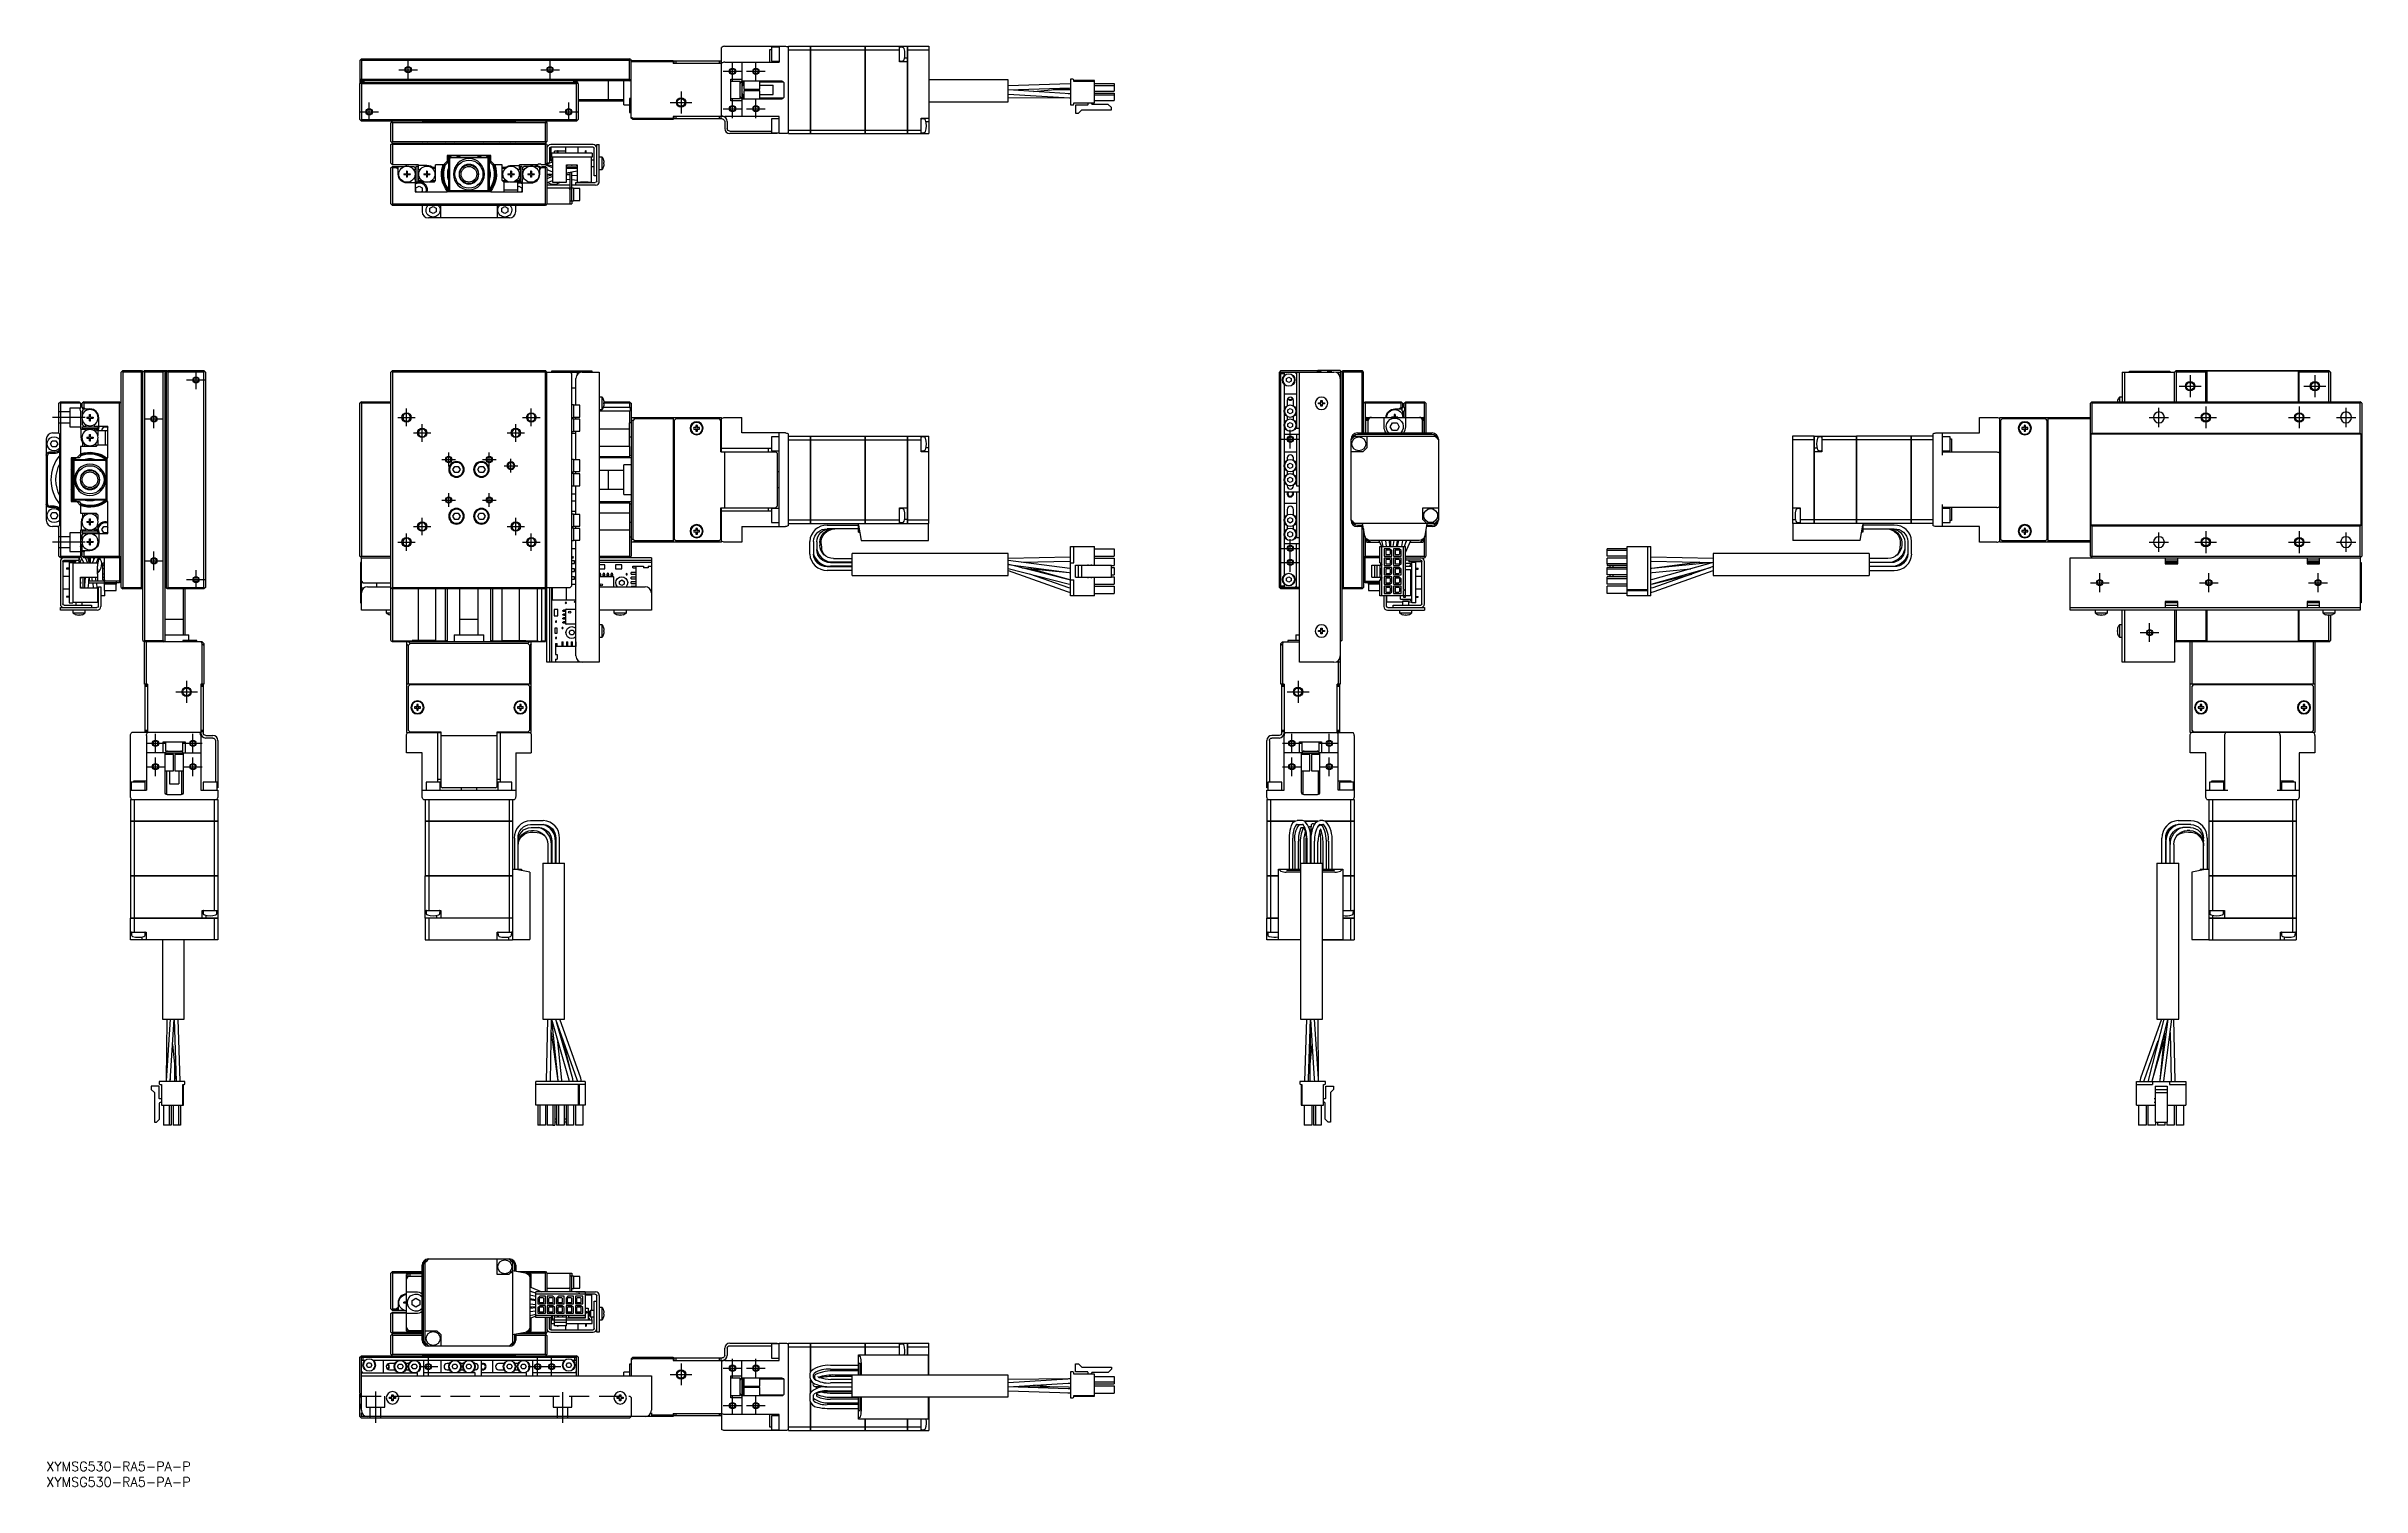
# Model space of a CAD drawing. Extents: x 0 to 742, y -8 to 454.
import ezdxf

# ---------------------------------------------------------------- set-up
doc = ezdxf.new("R2010")
doc.units = 0
doc.header["$LTSCALE"] = 0.5
doc.linetypes.add('CENTER', pattern=[50.8, 31.75, -6.35, 6.35, -6.35])
doc.linetypes.add('DASHED', pattern=[19.05, 12.7, -6.35])
for name, color, linetype in [('MSM_CENTER', 1, 'CENTER'), ('MSM_CONTINUOUS', 7, 'CONTINUOUS'), ('MSM_DASHED', 4, 'DASHED'), ('MSM_NARROW', 5, 'CONTINUOUS'), ('MSM_PART_NUMBER', 7, 'CONTINUOUS')]:
    doc.layers.add(name, color=color, linetype=linetype)
doc.styles.get("Standard").update_dxf_attribs({"font": 'txt.shx', "height": 1, "bigfont": 'bigfont.shx'})

msp = doc.modelspace()

# ---------------------------------------------------------------- texts
at = {"layer": 'MSM_PART_NUMBER'}
for p in [(0, -3), (0, -8)]:
    msp.add_text('XYMSG530-RA5-PA-P', height=3, dxfattribs=at).set_placement(p)

# ---------------------------------------------------------------- linework, layer by layer
at = {"layer": 'MSM_CENTER'}
for p, q in [((113.02, 446.29), (119.02, 446.29)), ((116.02, 443.29), (116.02, 449.29)), ((158.52, 446.29), (164.52, 446.29)), ((161.52, 443.29), (161.52, 449.29)), ((217.02, 445.79), (223.02, 445.79)), ((220.02, 442.79), (220.02, 448.79)), ((224.52, 445.79), (230.52, 445.79)), ((227.52, 442.79), (227.52, 448.79)), ((203.52, 439.29), (203.52, 432.29)), ((100.52, 432.79), (106.52, 432.79)), ((103.52, 429.79), (103.52, 435.79)), ((164.52, 432.79), (170.52, 432.79)), ((167.52, 429.79), (167.52, 435.79)), ((200.02, 435.79), (207.02, 435.79)), ((217.02, 433.79), (223.02, 433.79)), ((220.02, 430.79), (220.02, 436.79)), ((224.52, 433.79), (230.52, 433.79)), ((227.52, 430.79), (227.52, 436.79)), ((48, 343.83), (48, 349.83)), ((45, 346.83), (51, 346.83)), ((683.91, 344.83), (690.91, 344.83)), ((687.41, 348.33), (687.41, 341.33)), ((723.91, 344.83), (730.91, 344.83)), ((727.41, 348.33), (727.41, 341.33)), ((12.5, 334.83), (2, 334.83)), ((31.5, 334.33), (37.5, 334.33)), ((34.5, 331.33), (34.5, 337.33)), ((112.72, 334.83), (118.32, 334.83)), ((115.52, 332.03), (115.52, 337.63)), ((152.72, 334.83), (158.32, 334.83)), ((155.52, 332.03), (155.52, 337.63)), ((674.31, 334.83), (680.51, 334.83)), ((677.41, 331.73), (677.41, 337.93)), ((688.91, 334.83), (695.91, 334.83)), ((692.41, 338.33), (692.41, 331.33)), ((718.91, 334.83), (725.91, 334.83)), ((722.41, 338.33), (722.41, 331.33)), ((734.31, 334.83), (740.51, 334.83)), ((737.41, 331.73), (737.41, 337.93)), ((117.72, 329.83), (123.32, 329.83)), ((120.52, 327.03), (120.52, 332.63)), ((147.72, 329.83), (153.32, 329.83)), ((150.52, 327.03), (150.52, 332.63)), ((395.88, 327.83), (401.88, 327.83)), ((398.88, 324.83), (398.88, 330.83)), ((126.82, 321.33), (131.22, 321.33)), ((129.02, 319.13), (129.02, 323.53)), ((139.82, 321.33), (144.22, 321.33)), ((142.02, 319.13), (142.02, 323.53)), ((146.77, 319.33), (151.17, 319.33)), ((148.97, 317.13), (148.97, 321.53)), ((126.82, 308.33), (131.22, 308.33)), ((129.02, 306.13), (129.02, 310.53)), ((139.82, 308.33), (144.22, 308.33)), ((142.02, 306.13), (142.02, 310.53)), ((115.52, 292.03), (115.52, 297.63)), ((117.72, 299.83), (123.32, 299.83)), ((120.52, 297.03), (120.52, 302.63)), ((147.72, 299.83), (153.32, 299.83)), ((150.52, 297.03), (150.52, 302.63)), ((155.52, 292.03), (155.52, 297.63)), ((677.41, 291.73), (677.41, 297.93)), ((692.41, 298.33), (692.41, 291.33)), ((722.41, 298.33), (722.41, 291.33)), ((737.41, 291.73), (737.41, 297.93)), ((12.5, 294.83), (2, 294.83)), ((34.5, 285.83), (34.5, 291.83)), ((112.72, 294.83), (118.32, 294.83)), ((152.72, 294.83), (158.32, 294.83)), ((395.88, 292.83), (401.88, 292.83)), ((398.88, 285.33), (398.88, 295.83)), ((674.31, 294.83), (680.51, 294.83)), ((688.91, 294.83), (695.91, 294.83)), ((718.91, 294.83), (725.91, 294.83)), ((734.31, 294.83), (740.51, 294.83)), ((31.5, 288.83), (37.5, 288.83)), ((45, 282.83), (51, 282.83)), ((48, 279.83), (48, 285.83)), ((395.88, 288.33), (401.88, 288.33)), ((658.41, 278.83), (658.41, 284.83)), ((693.41, 278.83), (693.41, 284.83)), ((728.41, 278.83), (728.41, 284.83)), ((655.41, 281.83), (661.41, 281.83)), ((690.41, 281.83), (696.41, 281.83)), ((725.41, 281.83), (731.41, 281.83)), ((674.41, 262.83), (674.41, 268.83)), ((671.41, 265.83), (677.41, 265.83)), ((41.5, 246.83), (48.5, 246.83)), ((45, 250.33), (45, 243.33)), ((397.88, 246.83), (404.88, 246.83)), ((401.38, 250.33), (401.38, 243.33)), ((32, 230.33), (38, 230.33)), ((35, 227.33), (35, 233.33)), ((44, 230.33), (50, 230.33)), ((47, 227.33), (47, 233.33)), ((396.38, 230.33), (402.38, 230.33)), ((399.38, 227.33), (399.38, 233.33)), ((408.38, 230.33), (414.38, 230.33)), ((411.38, 227.33), (411.38, 233.33)), ((32, 222.83), (38, 222.83)), ((35, 219.83), (35, 225.83)), ((44, 222.83), (50, 222.83)), ((47, 219.83), (47, 225.83)), ((396.38, 222.83), (402.38, 222.83)), ((399.38, 219.83), (399.38, 225.83)), ((408.38, 222.83), (414.38, 222.83)), ((411.38, 219.83), (411.38, 225.83)), ((119.52, 30.5), (125.52, 30.5)), ((122.52, 27.5), (122.52, 33.5)), ((154.52, 30.5), (165.02, 30.5)), ((157.52, 27.5), (157.52, 33.5)), ((162.02, 27.5), (162.02, 33.5)), ((203.52, 31.5), (203.52, 24.5)), ((217.02, 30), (223.02, 30)), ((220.02, 27), (220.02, 33)), ((224.52, 30), (230.52, 30)), ((227.52, 27), (227.52, 33)), ((105.52, 22.5), (105.52, 12.5)), ((165.52, 22.3), (165.52, 12.5)), ((200.02, 28), (207.02, 28)), ((217.02, 18), (223.02, 18)), ((220.02, 15), (220.02, 21)), ((224.52, 18), (230.52, 18)), ((227.52, 15), (227.52, 21))]:
    msp.add_line(p, q, dxfattribs=at)
at = {"layer": 'MSM_CONTINUOUS'}
for p, q in [((216.52, 448.31), (216.52, 453.41)), ((217.52, 453.79), (237.02, 453.79)), ((232.52, 453.54), (232.52, 449.04)), ((235.02, 453.54), (232.52, 453.54)), ((235.02, 453.79), (235.02, 448.69)), ((238.02, 425.79), (238.02, 453.79)), ((238.02, 453.79), (245.01, 453.79)), ((245.01, 425.79), (245.01, 453.79)), ((245.02, 453.78), (245.01, 453.78)), ((245.02, 453.79), (245.02, 425.79)), ((245.02, 453.79), (262.51, 453.79)), ((262.51, 425.79), (262.51, 453.79)), ((262.52, 453.78), (262.51, 453.78)), ((262.52, 453.79), (262.52, 425.79)), ((262.52, 453.79), (276.12, 453.79)), ((273.62, 448.79), (273.62, 453.79)), ((274.6, 453.46), (273.83, 453.52)), ((276.12, 425.79), (276.12, 453.79)), ((276.12, 453.78), (276.13, 453.78)), ((276.13, 453.79), (276.13, 425.79)), ((276.13, 453.79), (283.02, 453.79)), ((283.02, 453.79), (283.02, 425.79)), ((100.52, 449.29), (101.02, 449.79)), ((100.52, 449.29), (100.52, 442.09)), ((100.77, 449.54), (101.02, 449.29)), ((101.02, 449.79), (187.02, 449.79)), ((187.02, 449.29), (101.02, 449.29)), ((101.02, 449.29), (101.02, 443.29)), ((187.27, 449.54), (187.02, 449.79)), ((187.02, 449.29), (187.27, 449.54)), ((187.02, 443.29), (187.02, 449.29)), ((187.27, 449.54), (187.52, 449.29)), ((187.52, 430.79), (187.52, 449.29)), ((187.52, 449.29), (201.02, 449.29)), ((201.02, 448.79), (187.52, 448.79)), ((201.02, 449.29), (201.02, 448.29)), ((216.52, 448.29), (201.02, 448.29)), ((201.32, 448.29), (201.32, 449.09)), ((201.32, 449.09), (216.32, 449.09)), ((201.82, 449.09), (201.82, 448.29)), ((215.82, 448.29), (215.82, 449.09)), ((216.32, 449.09), (216.32, 448.29)), ((216.52, 431.29), (216.52, 448.29)), ((217.52, 448.69), (235.02, 448.69)), ((223.02, 448.69), (223.02, 442.66)), ((232.02, 452.74), (232.52, 452.74)), ((232.02, 448.69), (232.02, 452.74)), ((232.52, 449.04), (235.02, 449.04)), ((238.02, 452.64), (245.01, 452.64)), ((245.02, 452.63), (245.01, 452.63)), ((245.02, 452.64), (262.51, 452.64)), ((262.52, 452.63), (262.51, 452.63)), ((262.52, 452.64), (273.62, 452.64)), ((276.12, 448.79), (273.62, 448.79)), ((273.83, 449.06), (274.6, 449.13)), ((276.12, 450.04), (275.18, 450.04)), ((276.12, 452.63), (276.13, 452.63)), ((276.13, 452.64), (283.02, 452.64)), ((101.02, 443.29), (100.52, 442.79)), ((187.12, 442.79), (100.52, 442.79)), ((101.92, 442.59), (100.52, 442.59)), ((100.62, 441.99), (100.52, 442.09)), ((100.52, 441.79), (100.77, 442.04)), ((100.52, 430.29), (100.52, 441.79)), ((100.62, 441.89), (100.62, 442.09)), ((100.77, 442.04), (101.02, 442.29)), ((100.77, 442.04), (101.02, 441.79)), ((101.62, 442.39), (100.92, 442.39)), ((101.02, 443.29), (187.02, 443.29)), ((101.02, 442.29), (170.02, 442.29)), ((101.02, 441.79), (101.02, 430.29)), ((170.02, 441.79), (101.02, 441.79)), ((101.92, 442.29), (101.92, 442.59)), ((187.02, 442.69), (169.12, 442.69)), ((169.12, 442.29), (169.12, 442.69)), ((170.12, 442.39), (169.42, 442.39)), ((170.02, 442.29), (170.27, 442.04)), ((170.02, 441.79), (170.27, 442.04)), ((170.02, 430.29), (170.02, 441.79)), ((170.27, 442.04), (170.52, 441.79)), ((170.42, 442.09), (170.42, 441.89)), ((170.52, 441.79), (170.52, 430.29)), ((180.22, 436.79), (180.22, 442.69)), ((185.22, 435.04), (185.22, 442.69)), ((187.32, 442.99), (187.02, 443.29)), ((187.02, 442.69), (187.52, 443.19)), ((219.52, 443.29), (223.02, 443.29)), ((219.52, 436.29), (219.52, 443.29)), ((222.52, 442.54), (219.52, 442.54)), ((222.52, 437.04), (222.52, 442.54)), ((223.02, 442.66), (223.11, 442.66)), ((223.03, 442.64), (223.11, 442.66)), ((223.11, 440.93), (223.32, 441.29)), ((223.32, 438.29), (223.11, 438.66)), ((223.12, 436.92), (223.12, 442.67)), ((223.32, 442.29), (223.12, 442.09)), ((223.32, 442.69), (235.72, 442.69)), ((223.32, 442.29), (223.32, 441.29)), ((223.62, 442.29), (223.32, 442.29)), ((223.32, 441.29), (223.62, 441.29)), ((223.32, 438.29), (223.32, 437.29)), ((223.32, 438.29), (223.62, 438.29)), ((223.62, 442.69), (223.62, 440.04)), ((223.62, 440.04), (228.82, 440.04)), ((223.62, 439.54), (223.62, 436.89)), ((228.82, 439.54), (223.62, 439.54)), ((228.82, 440.04), (228.82, 442.69)), ((236.41, 442.29), (228.82, 442.29)), ((228.82, 441.29), (233.02, 441.29)), ((228.82, 436.89), (228.82, 439.54)), ((228.82, 438.29), (233.02, 438.29)), ((233.02, 438.29), (233.02, 441.29)), ((236.52, 441.89), (236.52, 437.69)), ((308.42, 443.02), (283.02, 443.02)), ((308.42, 436.02), (308.42, 443.02)), ((328.3, 441.74), (308.42, 441.09)), ((308.42, 439.79), (328.34, 440.44)), ((308.42, 438.49), (328.21, 437.25)), ((328.29, 438.55), (308.43, 439.79)), ((316.57, 439.28), (328.13, 440.41)), ((322.89, 439.9), (327.75, 439.94)), ((328.41, 438.55), (327.63, 438.59)), ((327.75, 439.94), (328.41, 439.94)), ((328.13, 440.41), (328.41, 440.43)), ((328.41, 438.54), (328.29, 438.55)), ((328.41, 441.74), (328.3, 441.74)), ((328.34, 440.44), (328.41, 440.44)), ((329.14, 443.26), (328.41, 443.26)), ((328.41, 443.26), (328.41, 434.98)), ((329.44, 442.55), (329.44, 442.96)), ((336.07, 442.8), (329.44, 442.8)), ((336.07, 442.55), (329.44, 442.55)), ((336.07, 435.69), (336.07, 442.8)), ((336.07, 441.82), (342.42, 441.82)), ((336.07, 441.22), (342.42, 441.22)), ((336.07, 439.42), (342.42, 439.42)), ((336.07, 438.82), (342.42, 438.82)), ((336.07, 438.22), (342.42, 438.22)), ((342.42, 441.82), (342.42, 439.42)), ((342.42, 438.82), (342.42, 436.42)), ((170.52, 436.79), (185.22, 436.79)), ((170.52, 436.29), (185.22, 436.29)), ((185.22, 435.04), (187.02, 435.04)), ((187.02, 437.04), (187.02, 432.54)), ((187.52, 437.04), (187.02, 437.04)), ((187.02, 432.54), (187.52, 432.54)), ((187.52, 431.1), (188.13, 430.79)), ((188.02, 430.29), (187.52, 430.79)), ((188.13, 430.79), (201.02, 430.79)), ((188.13, 430.79), (188.63, 430.29)), ((216.72, 431.29), (201.02, 431.29)), ((201.02, 431.29), (201.02, 430.29)), ((201.32, 430.49), (201.32, 431.29)), ((201.82, 431.29), (201.82, 430.49)), ((215.82, 430.49), (215.82, 431.29)), ((216.32, 431.29), (216.32, 430.49)), ((235.02, 431.29), (217.52, 431.29)), ((219.52, 437.04), (222.52, 437.04)), ((223.02, 436.29), (219.52, 436.29)), ((223.11, 436.92), (223.02, 436.95)), ((223.02, 436.92), (223.02, 431.29)), ((223.02, 436.92), (223.11, 436.92)), ((223.12, 437.49), (223.32, 437.29)), ((223.32, 437.29), (223.62, 437.29)), ((235.72, 436.89), (223.32, 436.89)), ((228.82, 437.29), (236.41, 437.29)), ((235.02, 425.79), (235.02, 431.29)), ((280.52, 425.79), (280.52, 430.79)), ((280.52, 430.79), (283.02, 430.79)), ((283.02, 436.02), (308.42, 436.02)), ((308.42, 437.4), (328.08, 437.24)), ((328.08, 437.24), (328.41, 437.24)), ((328.21, 437.25), (328.41, 437.24)), ((328.41, 434.98), (329.14, 434.98)), ((329.44, 435.69), (336.07, 435.69)), ((329.44, 435.28), (329.44, 435.69)), ((329.97, 434.94), (329.97, 432.41)), ((333.82, 434.94), (329.97, 434.94)), ((329.97, 432.41), (330.97, 432.41)), ((330.97, 432.41), (331.99, 433.43)), ((331.99, 433.43), (341.53, 433.43)), ((333.97, 435.69), (333.97, 435.09)), ((335.12, 435.41), (335.12, 435.69)), ((340.53, 435.13), (335.4, 435.13)), ((336.07, 436.42), (342.42, 436.42)), ((341.53, 434.13), (340.53, 435.13)), ((341.53, 433.43), (341.53, 434.13)), ((101.02, 429.79), (100.52, 430.29)), ((101.02, 430.29), (100.77, 430.04)), ((101.02, 430.29), (170.02, 430.29)), ((170.02, 429.79), (101.02, 429.79)), ((110.52, 429.29), (110.77, 429.54)), ((110.52, 423.29), (110.52, 429.29)), ((111.02, 422.79), (110.52, 423.29)), ((110.77, 429.54), (111.02, 429.79)), ((111.02, 429.29), (110.77, 429.54)), ((111.02, 423.29), (110.77, 423.04)), ((111.02, 429.29), (111.02, 423.29)), ((160.02, 429.29), (111.02, 429.29)), ((111.02, 423.29), (160.02, 423.29)), ((120.82, 429.49), (120.52, 429.79)), ((120.82, 429.49), (150.22, 429.49)), ((150.52, 429.79), (150.22, 429.49)), ((160.02, 429.79), (160.27, 429.54)), ((160.27, 429.54), (160.02, 429.29)), ((160.02, 423.29), (160.02, 429.29)), ((160.27, 423.04), (160.02, 423.29)), ((160.02, 422.79), (160.52, 423.29)), ((160.27, 429.54), (160.52, 429.29)), ((160.52, 429.29), (160.52, 423.29)), ((170.27, 430.04), (170.02, 430.29)), ((170.02, 429.79), (170.52, 430.29)), ((201.02, 430.29), (188.02, 430.29)), ((216.72, 430.49), (201.32, 430.49)), ((217.52, 429.69), (217.52, 427.39)), ((218.32, 429.69), (218.32, 427.39)), ((219.12, 426.59), (232.52, 426.59)), ((234.32, 425.79), (219.12, 425.79)), ((232.52, 430.54), (232.52, 426.04)), ((235.02, 430.54), (232.52, 430.54)), ((232.52, 426.04), (235.02, 426.04)), ((233.82, 425.79), (233.82, 426.04)), ((234.32, 426.04), (234.32, 425.79)), ((237.02, 425.79), (235.02, 425.79)), ((238.02, 426.95), (245.01, 426.95)), ((238.02, 425.79), (245.01, 425.79)), ((245.02, 426.95), (245.01, 426.95)), ((245.02, 425.8), (245.01, 425.8)), ((245.02, 426.95), (262.51, 426.95)), ((245.02, 425.79), (262.51, 425.79)), ((262.52, 426.95), (262.51, 426.95)), ((262.52, 425.8), (262.51, 425.8)), ((262.52, 426.95), (276.12, 426.95)), ((262.52, 425.79), (276.12, 425.79)), ((276.12, 426.95), (276.13, 426.95)), ((276.12, 425.8), (276.13, 425.8)), ((276.13, 426.95), (280.52, 426.95)), ((276.13, 425.79), (283.02, 425.79)), ((281.49, 430.46), (280.72, 430.52)), ((280.72, 426.06), (281.49, 426.13)), ((283.02, 429.54), (282.07, 429.54)), ((110.52, 422.29), (111.02, 422.79)), ((110.52, 416.29), (110.52, 422.29)), ((111.02, 415.79), (110.52, 416.29)), ((110.77, 422.54), (111.02, 422.29)), ((111.02, 422.79), (160.02, 422.79)), ((160.02, 422.29), (111.02, 422.29)), ((111.02, 422.29), (111.02, 415.79)), ((119.32, 415.79), (111.02, 415.79)), ((115.52, 415.39), (115.52, 415.79)), ((119.32, 414.34), (119.32, 415.79)), ((120.92, 422.49), (120.62, 422.79)), ((120.92, 422.49), (150.12, 422.49)), ((128.02, 415.79), (124.82, 415.79)), ((124.82, 410.79), (124.82, 415.79)), ((127.31, 415.79), (128.52, 417)), ((128.52, 416.29), (128.02, 415.79)), ((142.52, 418.79), (128.52, 418.79)), ((128.52, 418.79), (128.52, 416.29)), ((129.02, 417.49), (129.32, 417.79)), ((129.02, 408.09), (129.02, 417.49)), ((129.52, 417.99), (129.32, 417.79)), ((129.32, 417.79), (129.32, 407.79)), ((129.52, 417.99), (129.82, 418.29)), ((141.52, 417.99), (129.52, 417.99)), ((129.82, 418.29), (141.22, 418.29)), ((134.45, 415.76), (134.45, 415.76)), ((141.22, 418.29), (142.02, 417.49)), ((141.72, 407.79), (141.72, 417.79)), ((142.02, 417.49), (142.02, 408.09)), ((142.52, 416.29), (142.52, 418.79)), ((142.52, 417), (143.72, 415.79)), ((143.02, 415.79), (142.52, 416.29)), ((146.22, 415.79), (143.02, 415.79)), ((146.22, 410.79), (146.22, 415.79)), ((150.42, 422.79), (150.12, 422.49)), ((157.45, 415.79), (151.72, 415.79)), ((151.72, 414.34), (151.72, 415.79)), ((155.52, 415.39), (155.52, 415.79)), ((156.9, 415.79), (158.49, 415.12)), ((160.02, 415.79), (158.78, 415.79)), ((162.27, 414.82), (159.97, 415.79)), ((160.02, 422.79), (160.52, 422.29)), ((160.02, 422.29), (160.27, 422.54)), ((160.02, 415.79), (160.02, 422.29)), ((160.52, 416.29), (160.02, 415.79)), ((162.27, 415.38), (160.08, 415.86)), ((160.52, 422.29), (160.52, 416.29)), ((161.32, 416.29), (160.52, 416.29)), ((161.32, 421.09), (161.32, 416.29)), ((161.32, 417.29), (161.82, 417.29)), ((161.82, 421.29), (161.37, 421.29)), ((175.32, 422.29), (161.72, 422.29)), ((175.32, 421.49), (161.72, 421.49)), ((161.82, 421.29), (161.82, 417.29)), ((162.11, 417.6), (161.82, 417.6)), ((162.02, 419.49), (162.02, 418.29)), ((175.02, 419.49), (162.02, 419.49)), ((175.02, 418.29), (162.02, 418.29)), ((162.11, 416.89), (162.11, 417.6)), ((162.27, 416.89), (162.11, 416.89)), ((162.27, 418.29), (162.27, 410.29)), ((162.91, 419.49), (162.91, 420.17)), ((163.89, 420.17), (162.91, 420.17)), ((163.89, 419.49), (163.89, 420.29)), ((164.14, 420.29), (163.89, 420.29)), ((164.14, 419.49), (164.14, 420.29)), ((166.52, 420.17), (164.14, 420.17)), ((166.52, 421.49), (166.52, 419.49)), ((166.77, 415.79), (170.27, 415.79)), ((166.77, 410.29), (166.77, 415.79)), ((170.27, 415.79), (170.27, 410.29)), ((170.52, 419.49), (170.52, 421.49)), ((172.89, 419.49), (172.89, 420.29)), ((173.14, 420.29), (172.89, 420.29)), ((173.14, 419.49), (173.14, 420.29)), ((174.77, 410.29), (174.77, 418.29)), ((175.72, 417.29), (174.77, 417.29)), ((175.02, 419.49), (175.02, 418.29)), ((175.72, 412.29), (175.72, 421.09)), ((176.52, 422.29), (177.32, 422.29)), ((176.52, 410.59), (176.52, 422.29)), ((177.32, 410.49), (177.32, 422.29)), ((178.21, 418.29), (177.32, 418.29)), ((178.21, 414.29), (178.21, 418.29)), ((178.77, 417.22), (178.77, 417.24)), ((178.77, 416.49), (178.9, 416.49)), ((178.77, 416.09), (178.77, 416.49)), ((178.9, 416.09), (178.77, 416.09)), ((110.52, 414.79), (111.02, 415.29)), ((110.52, 403.29), (110.52, 414.79)), ((110.77, 415.04), (111.02, 414.79)), ((111.02, 415.29), (114.9, 415.29)), ((111.02, 414.79), (111.02, 403.29)), ((112.32, 414.79), (111.02, 414.79)), ((112.82, 415.15), (112.32, 414.79)), ((112.32, 414.79), (112.82, 414.29)), ((112.82, 412.79), (112.82, 415.29)), ((114.62, 412.94), (115.41, 412.94)), ((114.62, 412.94), (114.62, 412.65)), ((114.62, 412.65), (115.41, 412.65)), ((115.15, 412.94), (115.15, 412.65)), ((115.76, 413.79), (115.47, 413.79)), ((115.47, 413.79), (115.47, 413)), ((115.47, 413.26), (115.76, 413.26)), ((115.47, 412.59), (115.47, 411.79)), ((115.47, 412.32), (115.76, 412.32)), ((115.76, 411.79), (115.47, 411.79)), ((118.32, 409.99), (115.62, 409.99)), ((115.76, 413.79), (115.76, 413)), ((115.76, 412.59), (115.76, 411.79)), ((115.82, 412.94), (116.62, 412.94)), ((115.82, 412.65), (116.62, 412.65)), ((116.09, 412.65), (116.09, 412.94)), ((116.33, 415.29), (117.82, 415.29)), ((116.62, 412.94), (116.62, 412.65)), ((118.32, 414.79), (117.82, 415.29)), ((117.94, 411.47), (118.32, 411.25)), ((118.32, 414.34), (118.18, 414.26)), ((118.32, 414.79), (118.32, 414.34)), ((118.32, 411.25), (118.32, 407.09)), ((119.12, 415.29), (118.52, 415.29)), ((118.52, 415.29), (118.52, 410.29)), ((119.12, 410.29), (118.52, 410.29)), ((118.52, 408.37), (119.52, 408.95)), ((118.52, 407.21), (118.52, 408.37)), ((119.12, 415.29), (119.12, 410.29)), ((122.02, 415.59), (119.32, 415.59)), ((119.69, 414.12), (119.32, 414.34)), ((119.32, 411.25), (119.45, 411.33)), ((119.32, 410.79), (119.32, 411.25)), ((119.32, 410.79), (120.35, 410.79)), ((119.32, 410.79), (119.82, 410.29)), ((119.52, 408.95), (120.52, 408.37)), ((121.3, 410.29), (119.82, 410.29)), ((120.52, 408.37), (120.52, 407.21)), ((121.02, 412.94), (121.81, 412.94)), ((121.02, 412.94), (121.02, 412.65)), ((121.02, 412.65), (121.81, 412.65)), ((121.55, 412.94), (121.55, 412.65)), ((122.16, 413.79), (121.87, 413.79)), ((121.87, 413.79), (121.87, 413)), ((121.87, 413.26), (122.16, 413.26)), ((121.87, 412.59), (121.87, 411.79)), ((121.87, 412.32), (122.16, 412.32)), ((122.16, 411.79), (121.87, 411.79)), ((122.16, 413.79), (122.16, 413)), ((122.16, 412.59), (122.16, 411.79)), ((122.22, 412.94), (123.02, 412.94)), ((122.22, 412.65), (123.02, 412.65)), ((122.49, 412.65), (122.49, 412.94)), ((124.32, 410.29), (122.73, 410.29)), ((123.02, 412.94), (123.02, 412.65)), ((123.61, 415.09), (124.82, 415.09)), ((123.68, 410.79), (124.82, 410.79)), ((124.82, 414.59), (124.16, 414.59)), ((124.32, 410.29), (124.82, 410.79)), ((132.35, 409.59), (132.54, 409.59)), ((132.77, 409.37), (132.54, 409.59)), ((132.77, 409.37), (132.6, 409.37)), ((132.65, 414.1), (132.72, 414.17)), ((132.72, 411.42), (132.65, 411.48)), ((132.72, 414.24), (132.72, 414.17)), ((132.72, 411.42), (132.72, 411.35)), ((132.77, 409.23), (132.77, 409.37)), ((134.45, 409.83), (134.45, 409.83)), ((138.49, 409.59), (138.27, 409.37)), ((138.43, 409.37), (138.27, 409.37)), ((138.27, 409.37), (138.27, 409.23)), ((138.49, 409.59), (138.68, 409.59)), ((146.22, 415.09), (147.42, 415.09)), ((146.87, 414.59), (146.22, 414.59)), ((146.22, 410.79), (146.72, 410.29)), ((146.22, 410.79), (147.35, 410.79)), ((148.3, 410.29), (146.72, 410.29)), ((146.72, 410.29), (146.72, 407.09)), ((148.02, 412.94), (148.81, 412.94)), ((148.02, 412.94), (148.02, 412.65)), ((148.02, 412.65), (148.81, 412.65)), ((148.55, 412.94), (148.55, 412.65)), ((149.16, 413.79), (148.87, 413.79)), ((148.87, 413.79), (148.87, 413)), ((148.87, 413.26), (149.16, 413.26)), ((148.87, 412.59), (148.87, 411.79)), ((148.87, 412.32), (149.16, 412.32)), ((149.16, 411.79), (148.87, 411.79)), ((149.02, 415.59), (151.72, 415.59)), ((149.16, 413.79), (149.16, 413)), ((149.16, 412.59), (149.16, 411.79)), ((149.22, 412.94), (150.02, 412.94)), ((149.22, 412.65), (150.02, 412.65)), ((149.49, 412.65), (149.49, 412.94)), ((151.22, 410.29), (149.73, 410.29)), ((150.02, 412.94), (150.02, 412.65)), ((150.68, 410.79), (151.72, 410.79)), ((151.22, 410.29), (151.72, 410.79)), ((151.22, 407.09), (151.22, 410.29)), ((151.22, 408.77), (151.52, 408.95)), ((151.72, 414.34), (151.34, 414.12)), ((151.52, 408.95), (152.52, 408.37)), ((151.58, 411.33), (151.72, 411.25)), ((151.72, 410.79), (151.72, 411.25)), ((152.52, 415.29), (151.92, 415.29)), ((151.92, 415.29), (151.92, 410.29)), ((152.52, 410.29), (151.92, 410.29)), ((152.52, 415.29), (152.52, 410.29)), ((152.52, 408.37), (152.52, 407.21)), ((153.22, 415.29), (152.72, 414.79)), ((152.72, 414.79), (152.72, 414.34)), ((152.85, 414.26), (152.72, 414.34)), ((152.72, 411.25), (153.09, 411.47)), ((152.72, 407.09), (152.72, 411.25)), ((152.72, 409.99), (155.42, 409.99)), ((154.7, 415.29), (153.22, 415.29)), ((154.42, 412.94), (155.21, 412.94)), ((154.42, 412.94), (154.42, 412.65)), ((154.42, 412.65), (155.21, 412.65)), ((154.95, 412.94), (154.95, 412.65)), ((155.56, 413.79), (155.27, 413.79)), ((155.27, 413.79), (155.27, 413)), ((155.27, 413.26), (155.56, 413.26)), ((155.27, 412.59), (155.27, 411.79)), ((155.27, 412.32), (155.56, 412.32)), ((155.56, 411.79), (155.27, 411.79)), ((155.52, 415.62), (157.03, 415.29)), ((155.56, 413.79), (155.56, 413)), ((155.56, 412.59), (155.56, 411.79)), ((155.62, 412.94), (156.42, 412.94)), ((155.62, 412.65), (156.42, 412.65)), ((155.89, 412.65), (155.89, 412.94)), ((157.45, 415.29), (156.13, 415.29)), ((156.42, 412.94), (156.42, 412.65)), ((157.65, 415.16), (158.17, 415.04)), ((158.22, 415.05), (158.33, 415.07)), ((158.22, 412.79), (158.22, 415.05)), ((158.22, 414.29), (158.72, 414.79)), ((158.72, 414.79), (158.33, 415.07)), ((160.02, 414.79), (158.72, 414.79)), ((158.78, 415.29), (160.02, 415.29)), ((160.02, 415.29), (160.52, 414.79)), ((160.02, 414.79), (160.27, 415.04)), ((160.02, 403.29), (160.02, 414.79)), ((160.52, 414.79), (160.52, 403.29)), ((160.52, 414.26), (162.27, 413.51)), ((160.93, 414.08), (160.52, 414.09)), ((160.52, 412.89), (162.27, 412.85)), ((160.52, 412.71), (161.45, 412.85)), ((161.25, 412.73), (160.52, 412.59)), ((162.27, 412.64), (160.52, 412.08)), ((162.27, 412.07), (160.52, 411.33)), ((160.52, 410.02), (162.27, 410.77)), ((168.02, 409.32), (160.52, 409.32)), ((162.27, 410.29), (166.77, 410.29)), ((170.27, 415.09), (166.77, 415.09)), ((170.27, 414.59), (166.77, 414.59)), ((166.77, 413.28), (170.27, 413.89)), ((168.02, 412.65), (166.77, 412.69)), ((168.02, 412.43), (166.77, 412.54)), ((166.77, 411.23), (168.02, 411.12)), ((168.52, 413.29), (168.02, 413.29)), ((168.02, 403.29), (168.02, 413.29)), ((168.52, 404.29), (168.52, 413.29)), ((170.27, 412.22), (168.52, 412.38)), ((168.52, 411.07), (170.27, 410.91)), ((169.82, 409.32), (168.52, 409.32)), ((169.82, 409.29), (169.82, 410.09)), ((169.82, 410.09), (176.02, 410.09)), ((176.12, 409.29), (169.82, 409.29)), ((170.27, 410.29), (171.27, 410.29)), ((171.27, 410.39), (173.77, 410.39)), ((171.27, 410.29), (171.27, 410.39)), ((172.07, 410.39), (172.07, 410.29)), ((172.07, 410.29), (172.97, 410.29)), ((172.44, 410.39), (172.44, 410.29)), ((172.59, 410.39), (172.59, 410.29)), ((172.77, 410.29), (172.77, 410.09)), ((172.97, 410.39), (172.97, 410.29)), ((173.77, 410.29), (173.77, 410.39)), ((173.77, 410.29), (174.77, 410.29)), ((174.77, 415.29), (175.72, 415.29)), ((176.52, 412.29), (175.72, 412.29)), ((177.32, 414.29), (178.21, 414.29)), ((178.77, 415.34), (178.77, 415.36)), ((111.02, 402.79), (110.52, 403.29)), ((111.02, 403.29), (110.77, 403.04)), ((111.02, 403.29), (160.02, 403.29)), ((160.02, 402.79), (111.02, 402.79)), ((118.32, 407.09), (128.52, 407.09)), ((118.73, 407.09), (118.52, 407.21)), ((120.52, 407.21), (120.3, 407.09)), ((120.52, 402.79), (120.52, 400.79)), ((123.02, 401.87), (124.02, 402.45)), ((123.02, 400.71), (123.02, 401.87)), ((124.02, 402.45), (125.02, 401.87)), ((125.02, 401.87), (125.02, 400.71)), ((126.52, 398.79), (126.52, 402.79)), ((128.52, 407.09), (128.52, 407.29)), ((128.52, 407.29), (142.52, 407.29)), ((129.32, 407.79), (129.02, 408.09)), ((129.32, 407.79), (129.52, 407.59)), ((129.52, 407.59), (141.52, 407.59)), ((129.82, 407.29), (129.52, 407.59)), ((142.02, 408.09), (141.22, 407.29)), ((142.52, 407.29), (142.52, 407.09)), ((142.52, 407.09), (152.72, 407.09)), ((144.52, 402.79), (144.52, 398.79)), ((146.02, 401.87), (147.02, 402.45)), ((146.02, 400.71), (146.02, 401.87)), ((146.72, 407.79), (151.22, 407.79)), ((147.02, 402.45), (148.02, 401.87)), ((148.02, 401.87), (148.02, 400.71)), ((151.22, 402.79), (150.52, 402.67)), ((150.52, 400.79), (150.52, 402.79)), ((152.52, 407.21), (152.3, 407.09)), ((160.27, 403.04), (160.02, 403.29)), ((160.27, 403.04), (160.02, 402.79)), ((160.52, 403.29), (160.27, 403.04)), ((169.02, 408.29), (160.52, 408.29)), ((160.52, 403.29), (168.52, 403.29)), ((167.52, 408.29), (168.02, 407.79)), ((168.02, 404.29), (169.02, 404.29)), ((168.52, 404.29), (168.52, 403.29)), ((169.02, 408.29), (169.02, 404.29)), ((171.02, 408.19), (169.02, 408.19)), ((169.02, 404.39), (171.02, 404.39)), ((171.02, 404.39), (171.02, 408.19)), ((126.52, 398.79), (122.52, 398.79)), ((124.02, 400.14), (123.02, 400.71)), ((125.02, 400.71), (124.02, 400.14)), ((144.52, 398.79), (126.52, 398.79)), ((148.52, 398.79), (144.52, 398.79)), ((147.02, 400.14), (146.02, 400.71)), ((148.02, 400.71), (147.02, 400.14)), ((24.5, 349.83), (24, 349.33)), ((24, 280.33), (24, 349.33)), ((24.5, 349.33), (24.25, 349.58)), ((24.5, 349.83), (30.5, 349.83)), ((30.5, 349.33), (24.5, 349.33)), ((24.5, 349.33), (24.5, 280.33)), ((30.5, 349.83), (31, 349.33)), ((30.75, 349.58), (30.5, 349.33)), ((30.5, 280.33), (30.5, 349.33)), ((31.5, 349.83), (31, 349.33)), ((31, 263.33), (31, 349.33)), ((31.5, 349.33), (31.25, 349.58)), ((31.5, 349.83), (38.7, 349.83)), ((37.5, 349.33), (31.5, 349.33)), ((31.5, 349.33), (31.5, 263.33)), ((38, 349.83), (37.5, 349.33)), ((37.5, 263.33), (37.5, 349.33)), ((38, 349.83), (38, 263.23)), ((38.2, 348.43), (38.2, 349.83)), ((38.4, 349.43), (38.4, 348.73)), ((38.5, 349.33), (39, 349.83)), ((38.5, 280.33), (38.5, 349.33)), ((38.7, 349.83), (38.8, 349.73)), ((38.7, 349.73), (38.9, 349.73)), ((39, 349.33), (38.75, 349.58)), ((39, 349.83), (50.5, 349.83)), ((50.5, 349.33), (39, 349.33)), ((39, 349.33), (39, 280.33)), ((50.5, 349.83), (51, 349.33)), ((50.75, 349.58), (50.5, 349.33)), ((50.5, 280.33), (50.5, 349.33)), ((51, 349.33), (51, 280.33)), ((111.02, 349.83), (110.52, 349.33)), ((110.52, 263.33), (110.52, 349.33)), ((111.02, 349.33), (110.77, 349.58)), ((111.02, 349.83), (160.02, 349.83)), ((160.02, 349.33), (111.02, 349.33)), ((111.02, 349.33), (111.02, 280.33)), ((160.27, 349.58), (160.02, 349.83)), ((160.27, 349.58), (160.02, 349.33)), ((160.02, 280.33), (160.02, 349.33)), ((160.52, 349.33), (160.27, 349.58)), ((160.52, 256.33), (160.52, 349.33)), ((160.52, 349.33), (171.27, 349.33)), ((162.02, 349.63), (162.02, 349.33)), ((175.02, 349.63), (162.02, 349.63)), ((168.52, 348.83), (168.02, 349.33)), ((170.27, 349.33), (170.27, 348.59)), ((171.27, 349.25), (171.27, 349.33)), ((171.82, 349.33), (177.32, 349.33)), ((175.02, 349.33), (175.02, 349.63)), ((177.32, 349.33), (177.32, 256.33)), ((395.88, 349.83), (395.38, 349.33)), ((395.38, 280.33), (395.38, 349.33)), ((395.88, 349.33), (395.63, 349.58)), ((395.88, 349.83), (407.38, 349.83)), ((395.88, 280.33), (395.88, 349.33)), ((395.88, 349.33), (412.88, 349.33)), ((396.88, 349.33), (396.88, 348.15)), ((400.38, 349.33), (400.88, 348.83)), ((400.88, 349.33), (400.88, 331.33)), ((401.88, 256.33), (401.88, 349.33)), ((407.38, 349.83), (407.88, 349.33)), ((407.63, 349.58), (407.38, 349.33)), ((407.48, 349.73), (407.68, 349.73)), ((407.58, 349.73), (407.68, 349.83)), ((414.88, 349.83), (407.68, 349.83)), ((407.98, 349.33), (407.98, 349.43)), ((408.18, 349.33), (408.18, 349.83)), ((408.88, 349.33), (408.38, 349.83)), ((408.38, 349.33), (408.38, 349.83)), ((412.08, 349.63), (410.88, 349.63)), ((410.88, 349.33), (410.88, 349.63)), ((412.08, 349.33), (412.08, 349.63)), ((413.68, 349.33), (414.88, 349.33)), ((414.88, 349.83), (415.38, 349.33)), ((415.13, 349.58), (414.88, 349.33)), ((414.88, 349.33), (414.88, 249.33)), ((415.38, 349.33), (415.88, 349.83)), ((415.38, 349.33), (415.38, 263.33)), ((415.88, 349.33), (415.63, 349.58)), ((415.88, 349.83), (421.88, 349.83)), ((421.88, 349.33), (415.88, 349.33)), ((415.88, 349.33), (415.88, 280.33)), ((422.38, 349.33), (421.88, 349.83)), ((422.13, 349.58), (421.88, 349.33)), ((421.88, 329.83), (421.88, 349.33)), ((422.38, 329.83), (422.38, 349.33)), ((665.61, 349.33), (682.41, 349.33)), ((665.61, 349.33), (665.61, 339.83)), ((666.41, 349.33), (666.41, 339.83)), ((667.91, 349.33), (667.91, 349.63)), ((667.91, 349.63), (680.91, 349.63)), ((680.91, 349.63), (680.91, 349.33)), ((682.91, 349.83), (682.41, 349.33)), ((682.41, 339.83), (682.41, 349.33)), ((682.91, 349.33), (682.66, 349.58)), ((682.91, 349.83), (731.91, 349.83)), ((692.41, 349.33), (682.91, 349.33)), ((682.91, 349.33), (682.91, 339.83)), ((692.41, 349.33), (692.71, 349.63)), ((692.41, 339.83), (692.41, 349.33)), ((722.11, 349.63), (692.71, 349.63)), ((692.71, 349.63), (692.71, 339.83)), ((722.11, 349.63), (722.41, 349.33)), ((722.11, 339.83), (722.11, 349.63)), ((731.91, 349.33), (722.41, 349.33)), ((722.41, 339.83), (722.41, 349.33)), ((731.91, 349.83), (732.41, 349.33)), ((732.16, 349.58), (731.91, 349.33)), ((731.91, 339.83), (731.91, 349.33)), ((732.41, 349.33), (732.41, 339.83)), ((38.5, 348.43), (38.2, 348.43)), ((168.52, 280.83), (168.52, 348.83)), ((168.52, 344.33), (169.82, 344.33)), ((169.82, 338.73), (169.82, 347.33)), ((396.88, 348.83), (395.88, 348.83)), ((396.88, 345.51), (396.88, 284.15)), ((396.88, 342.33), (400.88, 342.33)), ((397.63, 347.26), (398.38, 347.69)), ((397.63, 346.4), (397.63, 347.26)), ((398.38, 345.96), (397.63, 346.4)), ((398.38, 347.69), (399.13, 347.26)), ((399.13, 346.4), (398.38, 345.96)), ((399.13, 347.26), (399.13, 346.4)), ((4, 339.33), (4.5, 339.83)), ((4, 329.73), (4, 339.33)), ((4.5, 339.33), (4.25, 339.58)), ((4.5, 339.83), (10.5, 339.83)), ((4.5, 339.33), (4.5, 290.33)), ((11, 339.33), (4.5, 339.33)), ((10.5, 339.83), (11, 339.33)), ((11, 339.33), (11, 338.09)), ((11, 336.77), (11, 331.03)), ((11.4, 334.83), (11, 334.83)), ((12, 339.83), (11.5, 339.33)), ((11.5, 338.09), (11.5, 339.33)), ((11.5, 336.77), (11.5, 335.44)), ((12, 338.03), (11.73, 337.64)), ((11.74, 337.53), (14, 337.53)), ((12, 339.33), (11.75, 339.58)), ((12, 339.83), (23.5, 339.83)), ((12, 339.33), (12, 338.03)), ((23.5, 339.33), (12, 339.33)), ((12.5, 337.53), (12, 338.03)), ((13, 334.87), (13.8, 334.87)), ((13, 334.87), (13, 334.58)), ((13, 334.58), (13.8, 334.58)), ((13.53, 334.58), (13.53, 334.87)), ((13.86, 335.73), (14.15, 335.73)), ((13.86, 334.93), (13.86, 335.73)), ((14.15, 335.2), (13.86, 335.2)), ((13.86, 333.73), (13.86, 334.52)), ((13.86, 334.26), (14.15, 334.26)), ((14.15, 334.93), (14.15, 335.73)), ((14.15, 333.73), (14.15, 334.52)), ((14.21, 334.87), (15, 334.87)), ((14.21, 334.58), (15, 334.58)), ((14.47, 334.58), (14.47, 334.87)), ((15, 334.87), (15, 334.58)), ((16.8, 332.03), (16.8, 334.73)), ((23.5, 339.83), (24, 339.33)), ((23.75, 339.58), (23.5, 339.33)), ((23.5, 290.33), (23.5, 339.33)), ((101.02, 339.83), (100.52, 339.33)), ((100.52, 290.33), (100.52, 339.33)), ((100.77, 339.58), (101.02, 339.33)), ((101.02, 339.83), (110.52, 339.83)), ((101.02, 339.33), (101.02, 290.33)), ((110.52, 339.33), (101.02, 339.33)), ((169.02, 338.83), (168.52, 338.83)), ((168.52, 334.83), (169.02, 334.83)), ((169.02, 334.33), (168.52, 334.33)), ((169.02, 338.83), (169.02, 334.83)), ((171.02, 338.73), (169.02, 338.73)), ((169.02, 334.93), (171.02, 334.93)), ((169.02, 334.33), (169.02, 330.33)), ((171.02, 334.23), (169.02, 334.23)), ((169.82, 334.23), (169.82, 334.93)), ((171.02, 334.93), (171.02, 338.73)), ((171.02, 330.43), (171.02, 334.23)), ((178.21, 341.33), (177.32, 341.33)), ((177.32, 337.33), (178.21, 337.33)), ((187.12, 336.77), (177.32, 336.77)), ((178.21, 337.33), (178.21, 341.33)), ((178.67, 338.09), (187.12, 338.09)), ((178.77, 340.26), (178.77, 340.28)), ((178.77, 339.53), (178.9, 339.53)), ((178.77, 339.13), (178.77, 339.53)), ((187.12, 339.33), (178.77, 339.33)), ((178.9, 339.13), (178.77, 339.13)), ((178.77, 338.38), (178.77, 338.4)), ((178.87, 339.83), (187.02, 339.83)), ((187.32, 339.53), (187.02, 339.83)), ((187.12, 339.33), (187.32, 339.53)), ((187.12, 338.09), (187.12, 339.33)), ((187.12, 333.08), (187.12, 336.77)), ((187.32, 339.53), (187.52, 339.33)), ((187.52, 339.33), (187.52, 290.33)), ((187.52, 334.83), (216.52, 334.83)), ((188.02, 333.72), (187.52, 334.22)), ((188.63, 334.33), (188.02, 333.72)), ((188.13, 334.83), (188.63, 334.33)), ((201.02, 334.33), (188.63, 334.33)), ((201.02, 334.83), (201.02, 294.83)), ((201.82, 334.33), (201.32, 333.83)), ((215.82, 334.33), (201.82, 334.33)), ((216.32, 333.83), (215.82, 334.33)), ((216.52, 323.83), (216.52, 334.83)), ((217.52, 334.83), (223.02, 334.83)), ((223.02, 329.83), (223.02, 334.83)), ((397.88, 340.33), (397.88, 338.56)), ((397.88, 335.1), (397.88, 334.06)), ((398.13, 337.26), (398.88, 337.69)), ((398.13, 336.4), (398.13, 337.26)), ((398.88, 335.96), (398.13, 336.4)), ((398.88, 337.69), (399.63, 337.26)), ((399.63, 336.4), (398.88, 335.96)), ((399.63, 337.26), (399.63, 336.4)), ((399.88, 338.56), (399.88, 340.33)), ((399.88, 334.06), (399.88, 335.1)), ((407.95, 339.53), (408.68, 339.53)), ((408.68, 339.13), (407.95, 339.13)), ((408.68, 339.53), (408.68, 340.26)), ((408.68, 338.4), (408.68, 339.13)), ((409.08, 340.26), (409.08, 339.53)), ((409.08, 339.53), (409.81, 339.53)), ((409.81, 339.13), (409.08, 339.13)), ((409.08, 339.13), (409.08, 338.4)), ((422.38, 339.33), (422.88, 339.83)), ((422.88, 339.33), (422.63, 339.58)), ((422.88, 339.83), (434.38, 339.83)), ((422.88, 339.33), (422.88, 329.83)), ((434.38, 339.33), (422.88, 339.33)), ((423.38, 334.83), (422.88, 334.33)), ((423.08, 329.83), (423.08, 334.33)), ((423.08, 334.33), (423.88, 334.33)), ((423.38, 334.83), (441.38, 334.83)), ((423.88, 333.83), (423.88, 334.83)), ((428.88, 334.83), (428.88, 331.83)), ((431.38, 334.83), (431.38, 334.87)), ((432.17, 334.87), (431.38, 334.87)), ((431.91, 334.87), (431.91, 334.83)), ((432.52, 335.73), (432.23, 335.73)), ((432.23, 335.73), (432.23, 334.93)), ((432.52, 335.2), (432.23, 335.2)), ((432.38, 337.53), (434.63, 337.53)), ((432.52, 335.73), (432.52, 334.93)), ((433.38, 334.87), (432.58, 334.87)), ((432.85, 334.87), (432.84, 334.83)), ((433.38, 334.83), (433.38, 334.87)), ((434.38, 338.03), (433.88, 337.53)), ((434.38, 339.83), (434.88, 339.33)), ((434.63, 339.58), (434.38, 339.33)), ((434.38, 338.03), (434.38, 339.33)), ((434.65, 337.64), (434.38, 338.03)), ((434.88, 339.33), (434.88, 338.09)), ((434.88, 336.77), (434.88, 335.44)), ((435.38, 339.33), (435.88, 339.83)), ((435.38, 338.09), (435.38, 339.33)), ((435.38, 334.83), (435.38, 336.77)), ((435.58, 339.53), (435.78, 339.33)), ((435.78, 339.33), (435.78, 334.83)), ((441.88, 339.33), (435.78, 339.33)), ((435.88, 339.83), (441.88, 339.83)), ((435.88, 331.83), (435.88, 334.83)), ((440.88, 334.63), (440.88, 334.83)), ((441.14, 334.33), (441.68, 334.33)), ((441.88, 334.33), (441.38, 334.83)), ((441.68, 334.33), (441.68, 329.83)), ((441.88, 339.83), (442.38, 339.33)), ((442.13, 339.58), (441.88, 339.33)), ((441.88, 329.83), (441.88, 339.33)), ((442.38, 339.33), (442.38, 329.83)), ((619.91, 329.83), (619.91, 334.83)), ((619.91, 334.83), (625.41, 334.83)), ((626.41, 294.83), (626.41, 334.83)), ((626.41, 334.83), (655.41, 334.83)), ((627.11, 334.33), (626.61, 333.83)), ((641.11, 334.33), (627.11, 334.33)), ((641.61, 333.83), (641.11, 334.33)), ((641.91, 294.83), (641.91, 334.83)), ((655.41, 334.33), (641.91, 334.33)), ((655.91, 339.83), (655.41, 339.33)), ((655.41, 290.33), (655.41, 339.33)), ((655.66, 339.58), (655.91, 339.33)), ((655.91, 339.83), (741.91, 339.83)), ((655.91, 339.33), (655.91, 329.73)), ((741.91, 339.33), (655.91, 339.33)), ((664.16, 340.28), (664.16, 340.26)), ((664.72, 341.33), (664.72, 339.83)), ((665.61, 341.33), (664.72, 341.33)), ((742.41, 339.33), (741.91, 339.83)), ((741.91, 339.33), (742.16, 339.58)), ((741.91, 329.73), (741.91, 339.33)), ((742.41, 339.33), (742.41, 290.33)), ((0, 327.83), (0, 301.83)), ((1.35, 326.33), (1.92, 327.33)), ((1.92, 327.33), (3.08, 327.33)), ((2, 329.83), (4, 329.83)), ((3.08, 327.33), (3.65, 326.33)), ((4, 329.73), (4.3, 329.43)), ((4.3, 300.23), (4.3, 329.43)), ((11, 331.03), (12.46, 331.03)), ((11.2, 328.33), (11.2, 331.03)), ((11.5, 334.01), (11.5, 332.53)), ((11.5, 332.53), (12, 332.03)), ((11.5, 331.83), (11.5, 331.23)), ((11.5, 331.83), (16.5, 331.83)), ((11.5, 331.23), (16.5, 331.23)), ((11.7, 325.53), (11.7, 326.73)), ((12, 332.03), (12.46, 332.03)), ((12.54, 332.17), (12.46, 332.03)), ((12.46, 331.03), (12.67, 330.65)), ((13, 328.47), (13.8, 328.47)), ((13, 328.47), (13, 328.18)), ((13, 328.18), (13.8, 328.18)), ((13.53, 328.18), (13.53, 328.47)), ((13.86, 333.73), (14.15, 333.73)), ((13.86, 329.33), (14.15, 329.33)), ((13.86, 328.53), (13.86, 329.33)), ((14.15, 328.8), (13.86, 328.8)), ((13.86, 327.33), (13.86, 328.12)), ((13.86, 327.86), (14.15, 327.86)), ((13.86, 327.33), (14.15, 327.33)), ((14.15, 328.53), (14.15, 329.33)), ((14.15, 327.33), (14.15, 328.12)), ((14.21, 328.47), (15, 328.47)), ((14.21, 328.18), (15, 328.18)), ((14.47, 328.18), (14.47, 328.47)), ((15, 328.47), (15, 328.18)), ((15.54, 332.03), (15.33, 332.41)), ((15.46, 330.89), (15.54, 331.03)), ((15.54, 332.03), (19.7, 332.03)), ((16, 331.03), (15.54, 331.03)), ((16, 329.99), (16, 331.03)), ((16.5, 330.53), (16, 331.03)), ((16, 325.53), (16, 326.67)), ((16.5, 331.83), (16.5, 331.23)), ((16.5, 330.53), (16.5, 329.04)), ((19.7, 330.53), (16.5, 330.53)), ((16.5, 327.61), (16.5, 326.03)), ((17.85, 330.83), (18.42, 331.83)), ((18.02, 330.53), (17.85, 330.83)), ((18.42, 331.83), (19.58, 331.83)), ((19, 326.03), (19, 330.53)), ((19.58, 331.83), (19.7, 331.62)), ((19.7, 321.83), (19.7, 332.03)), ((168.52, 330.33), (169.02, 330.33)), ((168.52, 329.73), (169.82, 329.73)), ((169.02, 330.43), (171.02, 330.43)), ((169.82, 321.23), (169.82, 330.43)), ((187.02, 331.03), (177.32, 331.03)), ((187.02, 325.53), (187.02, 333.08)), ((187.52, 333.08), (187.02, 333.08)), ((187.02, 328.58), (187.52, 328.58)), ((188.02, 333.72), (188.02, 295.94)), ((201.32, 333.83), (201.32, 295.83)), ((208.28, 331.57), (207.6, 331.57)), ((207.6, 331.09), (208.28, 331.09)), ((208.28, 332.25), (208.28, 331.57)), ((208.28, 331.09), (208.28, 330.41)), ((208.76, 331.57), (208.76, 332.25)), ((209.43, 331.57), (208.76, 331.57)), ((208.76, 330.41), (208.76, 331.09)), ((208.76, 331.09), (209.43, 331.09)), ((216.32, 323.83), (216.32, 333.83)), ((237.02, 329.83), (223.02, 329.83)), ((232.52, 328.58), (232.52, 324.08)), ((235.02, 328.58), (232.52, 328.58)), ((235.02, 299.83), (235.02, 329.83)), ((238.02, 300.21), (238.02, 329.45)), ((238.02, 328.83), (245.01, 328.83)), ((238.02, 327.67), (245.01, 327.67)), ((245.01, 300.83), (245.01, 328.83)), ((245.02, 328.82), (245.01, 328.82)), ((245.02, 327.67), (245.01, 327.67)), ((245.02, 328.83), (245.02, 300.83)), ((245.02, 328.83), (262.51, 328.83)), ((245.02, 327.67), (262.51, 327.67)), ((262.51, 300.83), (262.51, 328.83)), ((262.52, 328.82), (262.51, 328.82)), ((262.52, 327.67), (262.51, 327.67)), ((262.52, 328.83), (262.52, 300.83)), ((262.52, 328.83), (276.12, 328.83)), ((262.52, 327.67), (276.12, 327.67)), ((276.12, 300.83), (276.12, 328.83)), ((276.12, 328.82), (276.13, 328.82)), ((276.12, 327.67), (276.13, 327.67)), ((276.13, 328.83), (276.13, 300.83)), ((276.13, 328.83), (283.02, 328.83)), ((276.13, 327.67), (280.52, 327.67)), ((280.52, 323.83), (280.52, 328.83)), ((281.49, 328.49), (280.72, 328.56)), ((283.02, 300.83), (283.02, 328.83)), ((401.88, 329.33), (396.88, 329.33)), ((398.13, 332.76), (398.88, 333.19)), ((398.13, 331.9), (398.13, 332.76)), ((398.88, 331.46), (398.13, 331.9)), ((398.88, 333.19), (399.63, 332.76)), ((399.63, 331.9), (398.88, 331.46)), ((399.63, 332.76), (399.63, 331.9)), ((400.88, 331.33), (401.88, 331.33)), ((400.88, 329.33), (400.88, 312.83)), ((418.38, 301.83), (418.38, 327.83)), ((419.53, 328.83), (445.22, 328.83)), ((420.38, 329.83), (444.38, 329.83)), ((420.38, 329.45), (444.38, 329.45)), ((423.88, 333.83), (423.08, 333.83)), ((423.38, 328.83), (423.38, 325.08)), ((423.88, 329.83), (423.88, 333.83)), ((430.94, 331.83), (431.66, 333.08)), ((431.66, 330.58), (430.94, 331.83)), ((431.66, 333.08), (433.1, 333.08)), ((433.1, 330.58), (431.66, 330.58)), ((433.1, 333.08), (433.82, 331.83)), ((433.82, 331.83), (433.1, 330.58)), ((441.68, 333.83), (441.28, 333.83)), ((441.28, 329.83), (441.28, 333.83)), ((446.38, 327.83), (446.38, 301.83)), ((566.8, 328.83), (559.91, 328.83)), ((559.91, 328.83), (559.91, 300.83)), ((566.8, 327.67), (559.91, 327.67)), ((566.8, 300.83), (566.8, 328.83)), ((566.81, 328.82), (566.8, 328.82)), ((566.81, 327.66), (566.8, 327.66)), ((566.81, 328.83), (566.81, 300.83)), ((566.81, 328.83), (580.41, 328.83)), ((569.1, 328.56), (568.33, 328.49)), ((569.31, 328.83), (569.31, 323.83)), ((580.41, 327.67), (569.31, 327.67)), ((580.41, 300.83), (580.41, 328.83)), ((580.41, 328.82), (580.42, 328.82)), ((580.41, 327.66), (580.42, 327.66)), ((597.91, 328.83), (580.42, 328.83)), ((580.42, 328.83), (580.42, 300.83)), ((597.91, 327.67), (580.42, 327.67)), ((597.91, 300.83), (597.91, 328.83)), ((597.91, 328.82), (597.92, 328.82)), ((597.91, 327.66), (597.92, 327.66)), ((604.91, 328.83), (597.92, 328.83)), ((597.92, 328.83), (597.92, 300.83)), ((604.91, 327.67), (597.92, 327.67)), ((604.91, 329.45), (604.91, 300.21)), ((605.91, 329.83), (619.91, 329.83)), ((607.91, 329.83), (607.91, 322.73)), ((610.41, 328.58), (607.91, 328.58)), ((610.41, 324.08), (610.41, 328.58)), ((610.41, 327.91), (610.91, 327.91)), ((610.91, 327.91), (610.91, 323.73)), ((626.61, 329.08), (626.41, 329.08)), ((626.61, 333.83), (626.61, 295.83)), ((634.17, 331.57), (633.49, 331.57)), ((633.49, 331.09), (634.17, 331.09)), ((634.17, 332.25), (634.17, 331.57)), ((634.17, 331.09), (634.17, 330.41)), ((634.65, 331.57), (634.65, 332.25)), ((635.33, 331.57), (634.65, 331.57)), ((634.65, 330.41), (634.65, 331.09)), ((634.65, 331.09), (635.33, 331.09)), ((641.61, 295.83), (641.61, 333.83)), ((641.91, 329.08), (641.61, 329.08)), ((641.91, 328.58), (641.61, 328.58)), ((655.61, 329.43), (655.91, 329.73)), ((655.61, 329.43), (655.61, 300.23)), ((742.21, 329.43), (655.61, 329.43)), ((655.91, 329.73), (741.91, 329.73)), ((741.91, 329.73), (742.21, 329.43)), ((742.21, 300.23), (742.21, 329.43)), ((0.38, 307.06), (0.38, 322.6)), ((1, 323.73), (2.5, 323.73)), ((1.13, 323.35), (2.5, 323.35)), ((1.92, 325.33), (1.35, 326.33)), ((3.08, 325.33), (1.92, 325.33)), ((3.65, 326.33), (3.08, 325.33)), ((10.5, 321.83), (8, 321.83)), ((8, 321.83), (8, 307.83)), ((8.5, 320.53), (9.3, 321.33)), ((8.5, 309.13), (8.5, 320.53)), ((8.8, 320.83), (8.8, 308.83)), ((19, 321.03), (9, 321.03)), ((9.3, 321.33), (18.7, 321.33)), ((9.79, 321.83), (11, 323.04)), ((11, 322.33), (10.5, 321.83)), ((16, 325.53), (11, 325.53)), ((11, 325.53), (11, 322.33)), ((12.2, 326.18), (12.2, 325.53)), ((16, 325.53), (16.5, 326.03)), ((16.5, 326.03), (19.7, 326.03)), ((18.7, 321.33), (19.5, 320.53)), ((19.2, 308.83), (19.2, 320.83)), ((19.5, 307.83), (19.5, 321.83)), ((19.5, 321.83), (19.7, 321.83)), ((129.32, 320.63), (129.28, 320.59)), ((129.32, 320.63), (129.37, 320.63)), ((141.66, 320.63), (141.72, 320.63)), ((141.75, 320.59), (141.72, 320.63)), ((169.02, 321.33), (168.52, 321.33)), ((169.02, 321.33), (169.02, 317.33)), ((171.02, 321.23), (169.02, 321.23)), ((171.02, 317.43), (171.02, 321.23)), ((187.12, 325.53), (177.32, 325.53)), ((177.32, 322.33), (187.02, 322.33)), ((187.52, 321.83), (177.32, 321.83)), ((185.22, 310.08), (185.22, 319.58)), ((187.52, 319.58), (185.22, 319.58)), ((187.02, 322.33), (187.12, 322.47)), ((187.02, 321.83), (187.02, 322.33)), ((187.12, 322.47), (187.12, 325.53)), ((187.52, 322.64), (187.12, 322.47)), ((201.32, 324.83), (201.02, 324.83)), ((201.02, 323.08), (201.32, 323.08)), ((201.22, 319.83), (201.02, 319.63)), ((201.22, 319.83), (201.22, 309.83)), ((201.32, 319.83), (201.22, 319.83)), ((232.52, 324.83), (216.32, 324.83)), ((216.32, 323.83), (233.82, 323.83)), ((217.52, 305.83), (217.52, 323.83)), ((231.52, 323.83), (231.52, 324.83)), ((232.52, 324.08), (235.02, 324.08)), ((234.32, 323.33), (233.82, 323.83)), ((234.32, 323.33), (234.32, 306.33)), ((283.02, 323.83), (280.52, 323.83)), ((280.72, 324.1), (281.49, 324.17)), ((283.02, 325.08), (282.07, 325.08)), ((396.88, 323.83), (400.88, 323.83)), ((397.88, 321.83), (397.88, 321.06)), ((398.13, 319.76), (398.88, 320.19)), ((398.13, 318.9), (398.13, 319.76)), ((398.88, 320.19), (399.63, 319.76)), ((399.63, 319.76), (399.63, 318.9)), ((399.88, 321.06), (399.88, 321.83)), ((422.13, 323.83), (418.38, 323.83)), ((566.81, 325.08), (567.75, 325.08)), ((569.31, 323.83), (566.81, 323.83)), ((568.33, 324.17), (569.1, 324.1)), ((607.91, 324.08), (610.41, 324.08)), ((607.91, 323.73), (625.41, 323.73)), ((626.61, 324.83), (626.41, 324.83)), ((626.61, 323.83), (626.41, 323.83)), ((626.61, 322.33), (626.41, 322.33)), ((641.61, 323.08), (641.91, 323.08)), ((641.71, 319.83), (641.61, 319.83)), ((641.71, 309.83), (641.71, 319.83)), ((641.91, 319.63), (641.71, 319.83)), ((11.04, 313.77), (11.04, 313.77)), ((12.56, 312.03), (12.63, 312.03)), ((12.69, 311.96), (12.63, 312.03)), ((15.38, 312.03), (15.31, 311.96)), ((15.38, 312.03), (15.44, 312.03)), ((16.97, 313.77), (16.97, 313.77)), ((17.2, 317.8), (17.2, 317.99)), ((17.2, 317.8), (17.43, 317.58)), ((17.43, 312.08), (17.2, 311.85)), ((17.2, 311.67), (17.2, 311.85)), ((17.43, 317.75), (17.43, 317.58)), ((17.43, 317.58), (17.56, 317.58)), ((17.43, 312.08), (17.43, 311.91)), ((17.56, 312.08), (17.43, 312.08)), ((17.56, 317.58), (17.56, 317.58)), ((17.56, 312.08), (17.56, 312.08)), ((130.36, 318.13), (130.94, 319.13)), ((130.94, 317.13), (130.36, 318.13)), ((130.94, 319.13), (132.09, 319.13)), ((132.09, 317.13), (130.94, 317.13)), ((132.09, 319.13), (132.67, 318.13)), ((132.67, 318.13), (132.09, 317.13)), ((138.36, 318.13), (138.94, 319.13)), ((138.94, 317.13), (138.36, 318.13)), ((138.94, 319.13), (140.09, 319.13)), ((140.09, 317.13), (138.94, 317.13)), ((140.09, 319.13), (140.67, 318.13)), ((140.67, 318.13), (140.09, 317.13)), ((168.52, 317.33), (169.02, 317.33)), ((169.02, 316.83), (168.52, 316.83)), ((168.52, 312.83), (169.02, 312.83)), ((169.02, 317.43), (171.02, 317.43)), ((169.02, 316.83), (169.02, 312.83)), ((171.02, 316.73), (169.02, 316.73)), ((169.02, 312.93), (171.02, 312.93)), ((169.82, 316.73), (169.82, 317.43)), ((169.82, 303.73), (169.82, 312.93)), ((171.02, 312.93), (171.02, 316.73)), ((185.22, 317.83), (177.32, 317.83)), ((177.32, 311.83), (185.22, 311.83)), ((180.22, 311.83), (180.22, 317.83)), ((235.02, 317.33), (234.32, 317.33)), ((234.32, 312.33), (235.02, 312.33)), ((397.88, 317.6), (397.88, 316.56)), ((397.88, 313.1), (397.88, 312.83)), ((398.88, 318.46), (398.13, 318.9)), ((398.13, 315.26), (398.88, 315.69)), ((398.13, 314.4), (398.13, 315.26)), ((398.88, 313.96), (398.13, 314.4)), ((399.63, 318.9), (398.88, 318.46)), ((398.88, 315.69), (399.63, 315.26)), ((399.63, 314.4), (398.88, 313.96)), ((399.63, 315.26), (399.63, 314.4)), ((399.88, 316.56), (399.88, 317.6)), ((399.88, 312.83), (399.88, 313.1)), ((400.88, 312.83), (401.88, 312.83)), ((2.5, 305.93), (1, 305.93)), ((2.5, 306.31), (1.13, 306.31)), ((8, 307.83), (10.5, 307.83)), ((9.3, 308.33), (8.5, 309.13)), ((9, 308.63), (19, 308.63)), ((18.7, 308.33), (9.3, 308.33)), ((11, 306.62), (9.79, 307.83)), ((10.5, 307.83), (11, 307.33)), ((11, 307.33), (11, 304.13)), ((19.5, 309.13), (18.7, 308.33)), ((19.7, 307.83), (19.5, 307.83)), ((19.7, 297.63), (19.7, 307.83)), ((168.52, 310.33), (169.82, 310.33)), ((169.82, 307.93), (168.52, 307.93)), ((168.52, 304.73), (169.82, 304.73)), ((177.32, 307.83), (187.52, 307.83)), ((187.02, 307.33), (177.32, 307.33)), ((185.22, 310.08), (187.52, 310.08)), ((187.02, 307.33), (187.02, 307.83)), ((187.12, 307.19), (187.02, 307.33)), ((187.12, 304.13), (187.12, 307.19)), ((187.12, 307.19), (187.52, 307.02)), ((201.02, 310.03), (201.22, 309.83)), ((201.32, 306.58), (201.02, 306.58)), ((201.02, 304.83), (201.32, 304.83)), ((201.22, 309.83), (201.32, 309.83)), ((216.32, 295.83), (216.32, 305.83)), ((216.32, 305.83), (233.82, 305.83)), ((216.32, 304.83), (232.52, 304.83)), ((216.52, 294.83), (216.52, 305.83)), ((231.52, 304.83), (231.52, 305.83)), ((232.52, 305.58), (232.52, 301.08)), ((235.02, 305.58), (232.52, 305.58)), ((233.82, 305.83), (234.32, 306.33)), ((273.62, 300.83), (273.62, 305.83)), ((273.62, 305.83), (276.12, 305.83)), ((274.6, 305.49), (273.83, 305.56)), ((401.88, 310.83), (396.88, 310.83)), ((396.88, 307.33), (400.88, 307.33)), ((397.88, 305.33), (397.88, 303.56)), ((399.88, 303.56), (399.88, 305.33)), ((400.88, 310.83), (400.88, 296.33)), ((441.38, 305.83), (446.38, 305.83)), ((441.38, 302.08), (441.38, 305.83)), ((559.91, 305.83), (562.41, 305.83)), ((562.21, 305.56), (561.44, 305.49)), ((562.41, 305.83), (562.41, 300.83)), ((607.91, 306.93), (607.91, 299.83)), ((625.41, 305.93), (607.91, 305.93)), ((610.41, 305.58), (607.91, 305.58)), ((610.41, 301.08), (610.41, 305.58)), ((610.91, 305.93), (610.91, 301.75)), ((626.41, 307.33), (626.61, 307.33)), ((626.61, 305.83), (626.41, 305.83)), ((626.41, 304.83), (626.61, 304.83)), ((641.61, 309.83), (641.71, 309.83)), ((641.91, 306.58), (641.61, 306.58)), ((641.71, 309.83), (641.91, 310.03)), ((1.35, 303.33), (1.92, 304.33)), ((1.92, 302.33), (1.35, 303.33)), ((1.92, 304.33), (3.08, 304.33)), ((3.08, 302.33), (1.92, 302.33)), ((4, 299.83), (2, 299.83)), ((3.08, 304.33), (3.65, 303.33)), ((3.65, 303.33), (3.08, 302.33)), ((4, 299.13), (3.88, 299.83)), ((4.3, 300.23), (4, 299.93)), ((4, 290.33), (4, 299.93)), ((11, 304.13), (16, 304.13)), ((12.46, 298.63), (11, 298.63)), ((11, 298.63), (11, 290.33)), ((11.2, 301.33), (11.2, 298.63)), ((11.5, 298.43), (11.5, 297.83)), ((11.5, 298.43), (16.5, 298.43)), ((11.5, 297.83), (16.5, 297.83)), ((12, 297.63), (11.5, 297.13)), ((11.5, 295.64), (11.5, 297.13)), ((11.7, 302.93), (11.7, 304.13)), ((12, 297.63), (12.46, 297.63)), ((12.2, 304.13), (12.2, 303.47)), ((12.67, 299.01), (12.46, 298.63)), ((12.46, 297.63), (12.54, 297.49)), ((13, 301.47), (13.8, 301.47)), ((13, 301.47), (13, 301.18)), ((13, 301.18), (13.8, 301.18)), ((13.53, 301.18), (13.53, 301.47)), ((13.86, 302.33), (14.15, 302.33)), ((13.86, 301.53), (13.86, 302.33)), ((14.15, 301.8), (13.86, 301.8)), ((13.86, 300.33), (13.86, 301.12)), ((13.86, 300.86), (14.15, 300.86)), ((13.86, 300.33), (14.15, 300.33)), ((14.15, 301.53), (14.15, 302.33)), ((14.15, 300.33), (14.15, 301.12)), ((14.21, 301.47), (15, 301.47)), ((14.21, 301.18), (15, 301.18)), ((14.47, 301.18), (14.47, 301.47)), ((15, 301.47), (15, 301.18)), ((15.33, 297.25), (15.54, 297.63)), ((15.54, 298.63), (15.46, 298.77)), ((16, 298.63), (15.54, 298.63)), ((15.54, 297.63), (19.7, 297.63)), ((16, 302.99), (16, 304.13)), ((16.5, 303.63), (16, 304.13)), ((16, 298.63), (16, 299.67)), ((16, 298.63), (16.5, 299.13)), ((16.5, 303.63), (16.5, 302.04)), ((16.5, 300.61), (16.5, 299.13)), ((16.5, 298.43), (16.5, 297.83)), ((16.8, 297.63), (16.8, 294.93)), ((17.85, 298.83), (18.42, 299.83)), ((18.42, 297.83), (17.85, 298.83)), ((18.42, 299.83), (19.58, 299.83)), ((19.58, 297.83), (18.42, 297.83)), ((19.58, 299.83), (19.7, 299.62)), ((19.7, 298.04), (19.58, 297.83)), ((130.36, 303.13), (130.94, 304.13)), ((130.94, 302.13), (130.36, 303.13)), ((130.94, 304.13), (132.09, 304.13)), ((132.09, 302.13), (130.94, 302.13)), ((132.09, 304.13), (132.67, 303.13)), ((132.67, 303.13), (132.09, 302.13)), ((138.36, 303.13), (138.94, 304.13)), ((138.94, 302.13), (138.36, 303.13)), ((138.94, 304.13), (140.09, 304.13)), ((140.09, 302.13), (138.94, 302.13)), ((140.09, 304.13), (140.67, 303.13)), ((140.67, 303.13), (140.09, 302.13)), ((169.02, 303.83), (168.52, 303.83)), ((168.52, 299.83), (169.02, 299.83)), ((169.02, 299.33), (168.52, 299.33)), ((169.02, 303.83), (169.02, 299.83)), ((171.02, 303.73), (169.02, 303.73)), ((169.02, 299.93), (171.02, 299.93)), ((169.02, 299.33), (169.02, 295.33)), ((171.02, 299.23), (169.02, 299.23)), ((169.82, 299.23), (169.82, 299.93)), ((171.02, 299.93), (171.02, 303.73)), ((171.02, 295.43), (171.02, 299.23)), ((187.12, 304.13), (177.32, 304.13)), ((187.02, 298.63), (177.32, 298.63)), ((187.02, 304.13), (187.02, 296.58)), ((187.52, 301.08), (187.02, 301.08)), ((208.28, 298.57), (207.6, 298.57)), ((207.6, 298.09), (208.28, 298.09)), ((208.28, 299.25), (208.28, 298.57)), ((208.28, 298.09), (208.28, 297.41)), ((208.76, 298.57), (208.76, 299.25)), ((209.43, 298.57), (208.76, 298.57)), ((208.76, 297.41), (208.76, 298.09)), ((208.76, 298.09), (209.43, 298.09)), ((223.02, 299.83), (223.02, 294.83)), ((223.02, 299.83), (237.02, 299.83)), ((232.52, 301.08), (235.02, 301.08)), ((238.02, 301.98), (245.01, 301.98)), ((238.02, 300.83), (245.01, 300.83)), ((245.02, 301.98), (245.01, 301.98)), ((245.02, 300.84), (245.01, 300.84)), ((245.02, 301.98), (262.51, 301.98)), ((245.02, 300.83), (283.02, 300.83)), ((250.42, 300.28), (260.42, 300.28)), ((260.42, 299.08), (250.42, 299.08)), ((252.9, 299.08), (252.66, 299.07)), ((260.42, 298.03), (260.42, 300.83)), ((260.42, 300.23), (261.28, 295.33)), ((260.42, 298.03), (260.8, 298.03)), ((262.52, 301.98), (262.51, 301.98)), ((262.52, 300.84), (262.51, 300.84)), ((262.52, 301.98), (273.62, 301.98)), ((273.83, 301.1), (274.6, 301.17)), ((276.12, 302.08), (275.18, 302.08)), ((276.12, 301.98), (276.13, 301.98)), ((276.12, 300.84), (276.13, 300.84)), ((276.13, 301.98), (283.02, 301.98)), ((282.92, 295.33), (282.92, 300.83)), ((397.88, 300.1), (397.88, 299.06)), ((398.13, 302.26), (398.88, 302.69)), ((398.13, 301.4), (398.13, 302.26)), ((398.88, 300.96), (398.13, 301.4)), ((398.13, 297.76), (398.88, 298.19)), ((398.13, 296.9), (398.13, 297.76)), ((398.88, 302.69), (399.63, 302.26)), ((399.63, 301.4), (398.88, 300.96)), ((398.88, 298.19), (399.63, 297.76)), ((399.63, 302.26), (399.63, 301.4)), ((399.63, 297.76), (399.63, 296.9)), ((399.88, 299.06), (399.88, 300.1)), ((445.22, 300.83), (419.53, 300.83)), ((422.19, 300.21), (420.38, 300.21)), ((422.25, 299.83), (420.38, 299.83)), ((421.88, 280.33), (421.88, 299.83)), ((422.79, 296.82), (422.08, 300.83)), ((422.38, 299.13), (422.38, 280.33)), ((442.68, 300.83), (441.97, 296.82)), ((442.38, 299.13), (442.38, 290.33)), ((444.38, 299.83), (442.5, 299.83)), ((444.38, 300.21), (442.57, 300.21)), ((559.91, 302.08), (560.86, 302.08)), ((597.91, 300.83), (559.91, 300.83)), ((560.01, 300.83), (560.01, 295.33)), ((561.44, 301.17), (562.21, 301.1)), ((566.8, 301.98), (562.41, 301.98)), ((566.81, 301.99), (566.8, 301.99)), ((566.81, 300.84), (566.8, 300.84)), ((580.41, 301.98), (566.81, 301.98)), ((580.41, 301.99), (580.42, 301.99)), ((580.41, 300.84), (580.42, 300.84)), ((597.91, 301.98), (580.42, 301.98)), ((581.65, 295.33), (582.51, 300.23)), ((582.51, 298.03), (582.13, 298.03)), ((582.51, 300.83), (582.51, 298.03)), ((592.51, 300.28), (582.51, 300.28)), ((582.51, 299.08), (592.51, 299.08)), ((590.03, 299.08), (590.27, 299.07)), ((597.91, 301.99), (597.92, 301.99)), ((597.91, 300.84), (597.92, 300.84)), ((604.91, 301.98), (597.92, 301.98)), ((604.91, 300.83), (597.92, 300.83)), ((619.91, 299.83), (605.91, 299.83)), ((607.91, 301.08), (610.41, 301.08)), ((610.91, 301.75), (610.41, 301.75)), ((619.91, 294.83), (619.91, 299.83)), ((626.41, 300.58), (626.61, 300.58)), ((634.17, 298.57), (633.49, 298.57)), ((633.49, 298.09), (634.17, 298.09)), ((634.17, 299.25), (634.17, 298.57)), ((634.17, 298.09), (634.17, 297.41)), ((634.65, 298.57), (634.65, 299.25)), ((635.33, 298.57), (634.65, 298.57)), ((634.65, 297.41), (634.65, 298.09)), ((634.65, 298.09), (635.33, 298.09)), ((641.61, 301.08), (641.91, 301.08)), ((641.61, 300.58), (641.91, 300.58)), ((655.91, 299.93), (655.61, 300.23)), ((742.21, 300.23), (655.61, 300.23)), ((655.91, 299.93), (655.91, 290.33)), ((741.91, 299.93), (655.91, 299.93)), ((742.21, 300.23), (741.91, 299.93)), ((741.91, 290.33), (741.91, 299.93)), ((4.5, 289.83), (4, 290.33)), ((4.25, 290.08), (4.5, 290.33)), ((4.5, 290.33), (11, 290.33)), ((10.5, 289.83), (4.5, 289.83)), ((11, 290.33), (10.5, 289.83)), ((10.5, 289.83), (10.5, 289.03)), ((10.53, 288.08), (10.53, 289.86)), ((11.4, 294.83), (11, 294.83)), ((11.5, 292.27), (11, 293.45)), ((11, 290.38), (11.98, 288.08)), ((11.5, 290.33), (11.5, 294.21)), ((11.5, 292.13), (14, 292.13)), ((11.5, 290.33), (12, 289.83)), ((11.65, 292.13), (12, 291.63)), ((11.75, 290.08), (12, 290.33)), ((12, 291.63), (12.5, 292.13)), ((12, 291.63), (12, 290.33)), ((12, 290.33), (23.5, 290.33)), ((23.5, 289.83), (12, 289.83)), ((13.28, 288.08), (12.54, 289.83)), ((13, 295.07), (13.8, 295.07)), ((13, 295.07), (13, 294.78)), ((13, 294.78), (13.8, 294.78)), ((13.85, 288.08), (13.29, 289.83)), ((13.53, 294.78), (13.53, 295.07)), ((13.94, 289.09), (13.8, 289.83)), ((13.86, 295.93), (14.15, 295.93)), ((13.86, 295.13), (13.86, 295.93)), ((14.15, 295.4), (13.86, 295.4)), ((13.86, 293.93), (13.86, 294.72)), ((13.86, 294.46), (14.15, 294.46)), ((13.86, 293.93), (14.15, 293.93)), ((13.92, 289.83), (14.06, 288.89)), ((14.09, 289.83), (14.06, 288.08)), ((14.15, 295.13), (14.15, 295.93)), ((14.15, 293.93), (14.15, 294.72)), ((14.21, 295.07), (15, 295.07)), ((14.21, 294.78), (15, 294.78)), ((14.47, 294.78), (14.47, 295.07)), ((15.46, 289.83), (14.72, 288.08)), ((15, 295.07), (15, 294.78)), ((15.29, 289.41), (15.29, 289.83)), ((16.02, 288.08), (16.77, 289.83)), ((16.5, 287.67), (16.97, 289.83)), ((18.5, 289.83), (18.5, 281.33)), ((23.5, 290.33), (23.75, 290.08)), ((24, 290.33), (23.5, 289.83)), ((23.5, 289.83), (23.5, 281.83)), ((100.52, 290.33), (101.02, 289.83)), ((101.02, 290.33), (100.77, 290.08)), ((101.02, 290.33), (110.52, 290.33)), ((101.02, 273.03), (101.02, 289.83)), ((101.02, 289.83), (110.52, 289.83)), ((168.52, 295.33), (169.02, 295.33)), ((168.52, 292.83), (169.82, 292.83)), ((169.02, 295.43), (171.02, 295.43)), ((169.82, 258.33), (169.82, 295.43)), ((177.32, 290.33), (187.12, 290.33)), ((194.02, 289.83), (177.32, 289.83)), ((187.02, 296.58), (187.52, 296.58)), ((187.02, 289.83), (187.52, 290.33)), ((187.12, 290.33), (187.12, 296.58)), ((187.32, 290.13), (187.12, 290.33)), ((187.52, 295.44), (188.02, 295.94)), ((216.52, 294.83), (187.52, 294.83)), ((188.02, 295.94), (188.63, 295.33)), ((188.63, 295.33), (188.13, 294.83)), ((188.63, 295.33), (201.02, 295.33)), ((194.02, 289.83), (194.02, 273.03)), ((201.32, 295.83), (201.82, 295.33)), ((201.82, 295.33), (215.82, 295.33)), ((215.82, 295.33), (216.32, 295.83)), ((223.02, 294.83), (217.52, 294.83)), ((244.82, 290.98), (244.82, 295.08)), ((246.02, 295.08), (246.02, 290.98)), ((246.03, 290.98), (246.02, 291.02)), ((247.02, 294.92), (247.02, 292.44)), ((248.02, 294.77), (248.02, 293.89)), ((248.49, 294.31), (248.61, 292.93)), ((252.42, 289.58), (258.42, 289.58)), ((258.42, 284.18), (258.42, 291.18)), ((308.42, 291.18), (258.42, 291.18)), ((261.28, 295.33), (282.92, 295.33)), ((308.42, 284.18), (308.42, 291.18)), ((328.31, 290.03), (308.42, 289.63)), ((328.41, 290.03), (328.24, 290.03)), ((328.41, 290.03), (328.31, 290.03)), ((328.41, 277.58), (328.41, 293.43)), ((328.41, 293.43), (336.07, 293.43)), ((329.44, 288.24), (329.44, 293.43)), ((336.07, 287.44), (336.07, 293.43)), ((336.07, 292.71), (342.42, 292.71)), ((336.07, 290.31), (342.42, 290.31)), ((336.07, 289.71), (342.42, 289.71)), ((342.42, 292.71), (342.42, 290.31)), ((342.42, 289.71), (342.42, 287.31)), ((401.88, 294.33), (396.88, 294.33)), ((398.88, 296.46), (398.13, 296.9)), ((399.63, 296.9), (398.88, 296.46)), ((400.88, 296.33), (401.88, 296.33)), ((400.88, 280.33), (400.88, 294.33)), ((422.88, 289.83), (422.38, 290.33)), ((422.63, 290.08), (422.88, 290.33)), ((422.88, 296.48), (422.88, 290.33)), ((422.88, 295.33), (423.38, 294.83)), ((422.88, 290.33), (427.57, 290.33)), ((422.88, 281.83), (422.88, 289.83)), ((427.57, 289.83), (422.88, 289.83)), ((423.08, 295.33), (423.08, 296.1)), ((423.08, 295.83), (423.31, 295.83)), ((423.88, 295.33), (423.08, 295.33)), ((423.38, 294.83), (427.49, 294.83)), ((423.88, 294.83), (423.88, 295.46)), ((440.2, 295.33), (424.56, 295.33)), ((427.27, 295.33), (428.08, 293.43)), ((427.57, 288.24), (427.57, 293.43)), ((427.57, 293.43), (435.85, 293.43)), ((428.62, 293.43), (428.21, 295.33)), ((428.28, 277.58), (428.28, 293.43)), ((429.01, 292.71), (429.01, 290.31)), ((430.81, 292.71), (429.01, 292.71)), ((429.01, 290.31), (431.41, 290.31)), ((429.01, 289.71), (429.01, 287.31)), ((431.41, 289.71), (429.01, 289.71)), ((429.44, 295.33), (429.6, 293.43)), ((430.71, 292.29), (429.46, 292.29)), ((429.46, 292.29), (429.46, 290.82)), ((429.46, 290.82), (430.71, 290.82)), ((430.81, 293.43), (430.65, 295.33)), ((430.98, 294.83), (430.69, 294.83)), ((430.96, 292.04), (430.71, 292.29)), ((430.71, 290.82), (430.96, 291.07)), ((430.81, 292.71), (431.41, 292.11)), ((430.96, 291.07), (430.96, 292.04)), ((430.97, 295.33), (431.01, 293.43)), ((431.41, 290.31), (431.41, 292.11)), ((431.41, 287.91), (431.41, 289.71)), ((432.04, 295.33), (431.77, 293.43)), ((432.01, 292.71), (432.01, 290.31)), ((433.81, 292.71), (432.01, 292.71)), ((432.01, 290.31), (434.41, 290.31)), ((432.01, 289.71), (432.01, 287.31)), ((434.41, 289.71), (432.01, 289.71)), ((433.71, 292.29), (432.46, 292.29)), ((432.46, 292.29), (432.46, 290.82)), ((432.46, 290.82), (433.71, 290.82)), ((432.98, 293.43), (433.25, 295.33)), ((433.54, 294.83), (433.18, 294.83)), ((433.38, 294.78), (433.18, 294.78)), ((433.27, 293.43), (433.63, 295.33)), ((433.38, 294.78), (433.38, 294.83)), ((433.96, 292.04), (433.71, 292.29)), ((433.71, 290.82), (433.96, 291.07)), ((434.41, 292.11), (433.81, 292.71)), ((433.96, 291.07), (433.96, 292.04)), ((434.41, 290.31), (434.41, 292.11)), ((434.41, 287.91), (434.41, 289.71)), ((434.86, 295.33), (434.49, 293.41)), ((435.14, 279.66), (435.14, 293.43)), ((435.5, 293.43), (436.11, 295.33)), ((435.85, 291.48), (437.48, 295.33)), ((435.85, 277.58), (435.85, 293.43)), ((435.85, 290.33), (441.88, 290.33)), ((435.88, 289.83), (435.85, 289.86)), ((435.88, 289.03), (435.88, 289.83)), ((435.88, 289.83), (441.88, 289.83)), ((436.17, 295.31), (435.91, 294.7)), ((435.95, 294.83), (435.97, 294.83)), ((437.27, 294.83), (441.38, 294.83)), ((440.88, 294.83), (440.88, 295.03)), ((441.68, 295.33), (441.14, 295.33)), ((441.38, 294.83), (441.88, 295.33)), ((441.44, 295.83), (441.68, 295.83)), ((441.68, 296.1), (441.68, 295.33)), ((441.88, 290.33), (441.88, 296.48)), ((441.88, 290.33), (442.13, 290.08)), ((442.13, 290.08), (441.88, 289.83)), ((442.38, 290.33), (442.13, 290.08)), ((500.51, 292.11), (500.51, 292.71)), ((506.86, 292.71), (500.51, 292.71)), ((506.86, 292.11), (500.51, 292.11)), ((500.51, 290.31), (500.51, 292.11)), ((506.86, 290.31), (500.51, 290.31)), ((500.51, 287.91), (500.51, 289.71)), ((506.86, 289.71), (500.51, 289.71)), ((506.86, 293.43), (514.51, 293.43)), ((506.86, 277.58), (506.86, 293.43)), ((513.49, 277.58), (513.49, 293.43)), ((514.51, 277.58), (514.51, 293.43)), ((514.62, 290.03), (514.51, 290.03)), ((534.51, 289.63), (514.62, 290.03)), ((534.51, 291.18), (534.51, 284.18)), ((584.51, 291.18), (534.51, 291.18)), ((581.65, 295.33), (560.01, 295.33)), ((584.51, 291.18), (584.51, 284.18)), ((590.51, 289.58), (584.51, 289.58)), ((594.44, 294.31), (594.32, 292.93)), ((594.91, 294.77), (594.91, 293.89)), ((595.91, 294.92), (595.91, 292.44)), ((596.9, 290.98), (596.91, 291.02)), ((596.91, 295.08), (596.91, 290.98)), ((598.11, 290.98), (598.11, 295.08)), ((625.41, 294.83), (619.91, 294.83)), ((655.41, 294.83), (626.41, 294.83)), ((626.61, 295.83), (627.11, 295.33)), ((627.11, 295.33), (641.11, 295.33)), ((641.11, 295.33), (641.61, 295.83)), ((641.91, 295.33), (655.41, 295.33)), ((648.91, 273.03), (648.91, 289.83)), ((648.91, 289.83), (741.91, 289.83)), ((655.41, 290.33), (655.91, 289.83)), ((655.91, 290.33), (655.66, 290.08)), ((655.91, 290.33), (741.91, 290.33)), ((679.41, 289.83), (679.41, 287.83)), ((683.41, 287.83), (683.41, 289.83)), ((724.91, 289.83), (724.91, 287.83)), ((728.91, 287.83), (728.91, 289.83)), ((741.91, 289.83), (742.41, 290.33)), ((742.16, 290.08), (741.91, 290.33)), ((741.91, 289.83), (741.91, 273.03)), ((4.5, 288.63), (4.5, 275.03)), ((5.3, 288.63), (5.3, 275.03)), ((7.3, 283.83), (5.3, 283.83)), ((5.5, 288.98), (5.5, 288.53)), ((9.5, 288.53), (5.5, 288.53)), ((5.7, 289.03), (10.5, 289.03)), ((7.3, 286.45), (6.5, 286.45)), ((6.5, 286.45), (6.5, 286.2)), ((7.3, 286.2), (6.5, 286.2)), ((7.3, 288.33), (7.3, 275.33)), ((7.3, 288.33), (8.5, 288.33)), ((8.5, 288.33), (8.5, 275.33)), ((16.5, 288.08), (8.5, 288.08)), ((9.5, 288.53), (9.5, 289.03)), ((11, 283.58), (16.5, 283.58)), ((11, 280.08), (11, 283.58)), ((11.7, 283.58), (11.7, 280.08)), ((12.2, 283.58), (12.2, 280.08)), ((12.44, 283.58), (12.2, 280.93)), ((13.5, 282.33), (13.5, 281.83)), ((23.5, 282.33), (13.5, 282.33)), ((13.63, 282.33), (13.75, 283.58)), ((13.86, 282.33), (13.89, 283.58)), ((14.48, 283.58), (14.7, 282.33)), ((16.02, 282.33), (15.8, 283.58)), ((16.5, 287.08), (16.4, 287.08)), ((16.4, 284.58), (16.4, 287.08)), ((16.4, 286.28), (16.5, 286.28)), ((16.4, 285.9), (16.5, 285.9)), ((16.4, 285.75), (16.5, 285.75)), ((16.4, 285.38), (16.5, 285.38)), ((16.5, 284.58), (16.4, 284.58)), ((16.47, 284.58), (16.46, 284.95)), ((16.5, 287.08), (16.5, 288.08)), ((16.5, 285.38), (16.5, 286.28)), ((16.5, 283.58), (16.5, 284.58)), ((16.54, 282.33), (16.5, 283.67)), ((18.1, 282.78), (18.1, 288.24)), ((18.1, 288.24), (18.5, 288.24)), ((18.1, 286.33), (18.5, 286.33)), ((18.1, 284.68), (18.5, 284.68)), ((18.1, 282.78), (18.5, 282.78)), ((18.35, 287.44), (18.5, 287.44)), ((18.35, 283.58), (18.5, 283.58)), ((19, 282.33), (18.5, 282.83)), ((22.5, 281.33), (22.5, 282.33)), ((100.72, 288.33), (100.72, 275.33)), ((101.02, 288.33), (100.72, 288.33)), ((101.02, 282.33), (101.52, 281.83)), ((169.32, 288.8), (168.52, 288.8)), ((168.52, 288), (169.32, 288)), ((169.32, 286.26), (168.52, 286.26)), ((168.52, 285.46), (169.32, 285.46)), ((169.32, 283.72), (168.52, 283.72)), ((168.52, 282.92), (169.32, 282.92)), ((169.32, 288), (169.32, 288.8)), ((169.32, 285.46), (169.32, 286.26)), ((169.32, 282.92), (169.32, 283.72)), ((177.32, 289.03), (194.02, 289.03)), ((194.02, 288.33), (177.32, 288.33)), ((179.14, 287.53), (177.32, 287.53)), ((177.32, 286.28), (179.14, 286.28)), ((177.32, 284.53), (177.41, 284.58)), ((177.32, 284.22), (177.72, 284.22)), ((177.32, 283.78), (181.76, 283.78)), ((177.41, 284.58), (177.41, 284.83)), ((177.61, 284.83), (177.41, 284.83)), ((177.61, 284.83), (177.61, 284.58)), ((177.61, 284.58), (177.72, 284.51)), ((177.72, 284.51), (177.72, 283.78)), ((178.56, 284.51), (178.68, 284.58)), ((178.56, 283.78), (178.56, 284.51)), ((178.56, 284.22), (178.99, 284.22)), ((178.68, 284.58), (178.68, 284.83)), ((178.88, 284.83), (178.68, 284.83)), ((178.88, 284.83), (178.88, 284.58)), ((178.88, 284.58), (178.99, 284.51)), ((178.99, 284.51), (178.99, 283.78)), ((179.14, 286.28), (179.14, 287.53)), ((179.83, 284.51), (179.95, 284.58)), ((179.83, 283.78), (179.83, 284.51)), ((179.83, 284.22), (180.26, 284.22)), ((179.95, 284.58), (179.95, 284.83)), ((180.15, 284.83), (179.95, 284.83)), ((180.15, 284.83), (180.15, 284.58)), ((180.15, 284.58), (180.26, 284.51)), ((180.26, 284.51), (180.26, 283.78)), ((181.1, 284.51), (181.22, 284.58)), ((181.1, 283.78), (181.1, 284.51)), ((181.1, 284.22), (181.53, 284.22)), ((181.42, 284.83), (181.22, 284.83)), ((181.22, 284.58), (181.22, 284.83)), ((181.42, 284.83), (181.42, 284.58)), ((181.42, 284.58), (181.53, 284.51)), ((181.53, 284.51), (181.53, 283.78)), ((181.86, 283.68), (181.86, 280.53)), ((182.54, 287.53), (182.54, 286.28)), ((184.54, 287.53), (182.54, 287.53)), ((182.54, 286.28), (184.54, 286.28)), ((183.77, 282.26), (184.52, 282.69)), ((183.77, 281.4), (183.77, 282.26)), ((184.52, 282.69), (185.27, 282.26)), ((184.54, 286.28), (184.54, 287.53)), ((185.27, 282.26), (185.27, 281.4)), ((187.52, 284.58), (187.52, 285.08)), ((189.02, 285.08), (187.52, 285.08)), ((187.52, 284.58), (189.02, 284.58)), ((187.52, 283.08), (187.52, 283.58)), ((189.02, 283.58), (187.52, 283.58)), ((187.52, 283.08), (189.02, 283.08)), ((188.02, 286.58), (188.02, 287.08)), ((188.02, 287.08), (191.52, 287.08)), ((188.02, 286.58), (189.02, 286.58)), ((189.02, 287.08), (189.02, 280.53)), ((191.52, 287.08), (191.52, 286.58)), ((193.02, 286.58), (191.52, 286.58)), ((193.02, 287.08), (193.02, 286.58)), ((193.02, 287.08), (194.02, 287.08)), ((250.42, 286.98), (258.42, 286.98)), ((258.42, 285.78), (250.42, 285.78)), ((250.7, 288.43), (250.68, 288.44)), ((250.68, 288.44), (250.7, 288.43)), ((251.42, 288.38), (250.7, 288.43)), ((250.7, 288.43), (251.92, 288.28)), ((258.42, 288.38), (251.42, 288.38)), ((251.42, 288.28), (258.42, 288.28)), ((258.42, 287.08), (251.42, 287.08)), ((258.42, 284.18), (308.42, 284.18)), ((328.17, 286.37), (308.42, 288.98)), ((308.42, 287.67), (328, 285.08)), ((308.42, 286.36), (327.65, 281.5)), ((308.42, 285.69), (327.38, 278.96)), ((327.97, 282.76), (308.63, 287.64)), ((312.72, 288.41), (328.26, 288.73)), ((312.83, 286.58), (328.01, 285.07)), ((327.82, 280.18), (315.34, 284.61)), ((327.92, 282.8), (315.6, 286.31)), ((328.41, 282.69), (327.92, 282.8)), ((328.41, 282.67), (327.97, 282.76)), ((328, 285.08), (328.41, 285.04)), ((328.01, 285.07), (328.41, 285.04)), ((328.41, 286.34), (328.17, 286.37)), ((328.26, 288.73), (328.41, 288.73)), ((328.41, 288.24), (329.44, 288.24)), ((328.41, 282.78), (329.44, 282.78)), ((329.44, 277.58), (329.44, 282.78)), ((329.97, 283.58), (329.97, 287.44)), ((329.97, 287.44), (341.53, 287.44)), ((329.97, 283.58), (341.53, 283.58)), ((330.97, 283.58), (330.97, 287.44)), ((331.99, 283.58), (331.99, 287.44)), ((333.97, 287.69), (333.97, 287.44)), ((333.97, 283.58), (333.97, 283.33)), ((335.12, 287.44), (335.12, 287.69)), ((335.12, 283.33), (335.12, 283.58)), ((336.07, 277.58), (336.07, 283.58)), ((341.53, 283.58), (341.53, 287.44)), ((341.53, 287.31), (342.42, 287.31)), ((341.53, 286.71), (342.42, 286.71)), ((341.53, 284.31), (342.42, 284.31)), ((341.53, 283.71), (342.42, 283.71)), ((342.42, 286.71), (342.42, 284.31)), ((342.42, 283.71), (342.42, 281.31)), ((397.63, 283.26), (398.38, 283.69)), ((397.63, 282.4), (397.63, 283.26)), ((398.38, 281.96), (397.63, 282.4)), ((398.38, 283.69), (399.13, 283.26)), ((399.13, 282.4), (398.38, 281.96)), ((399.13, 283.26), (399.13, 282.4)), ((422.88, 282.33), (427.57, 282.33)), ((423.88, 282.33), (423.88, 281.33)), ((425, 283.58), (425, 287.44)), ((425, 287.44), (428.03, 287.44)), ((425, 283.58), (428.03, 283.58)), ((426.02, 283.58), (426.02, 287.44)), ((426.72, 283.58), (426.72, 287.44)), ((427.57, 282.52), (427.38, 282.33)), ((427.57, 288.24), (428.28, 288.24)), ((427.57, 277.58), (427.57, 282.78)), ((427.57, 282.78), (428.28, 282.78)), ((427.72, 283.58), (427.72, 287.44)), ((427.72, 286.33), (428.28, 286.33)), ((427.72, 284.68), (428.28, 284.68)), ((427.88, 282.83), (427.83, 282.78)), ((427.88, 287.44), (427.88, 288.24)), ((427.88, 284.68), (427.88, 286.33)), ((427.88, 282.78), (427.88, 283.58)), ((429.01, 287.31), (430.81, 287.31)), ((429.01, 286.71), (429.01, 284.31)), ((431.41, 286.71), (429.01, 286.71)), ((429.01, 284.31), (430.81, 284.31)), ((429.01, 283.71), (429.01, 281.31)), ((431.41, 283.71), (429.01, 283.71)), ((430.71, 289.29), (429.46, 289.29)), ((429.46, 289.29), (429.46, 287.82)), ((429.46, 287.82), (430.71, 287.82)), ((430.71, 286.29), (429.46, 286.29)), ((429.46, 286.29), (429.46, 284.82)), ((429.46, 284.82), (430.71, 284.82)), ((430.71, 283.29), (429.46, 283.29)), ((429.46, 283.29), (429.46, 281.82)), ((430.96, 289.04), (430.71, 289.29)), ((430.71, 287.82), (430.96, 288.07)), ((430.96, 286.04), (430.71, 286.29)), ((430.71, 284.82), (430.96, 285.07)), ((430.96, 283.04), (430.71, 283.29)), ((430.81, 287.31), (431.41, 287.91)), ((430.81, 284.31), (431.41, 284.91)), ((430.96, 288.07), (430.96, 289.04)), ((430.96, 285.07), (430.96, 286.04)), ((430.96, 282.07), (430.96, 283.04)), ((431.41, 284.91), (431.41, 286.71)), ((431.41, 281.91), (431.41, 283.71)), ((432.01, 287.31), (433.81, 287.31)), ((432.01, 286.71), (432.01, 284.31)), ((433.81, 286.71), (432.01, 286.71)), ((432.01, 284.31), (434.41, 284.31)), ((432.01, 283.71), (432.01, 281.31)), ((433.81, 283.71), (432.01, 283.71)), ((433.71, 289.29), (432.46, 289.29)), ((432.46, 289.29), (432.46, 287.82)), ((432.46, 287.82), (433.71, 287.82)), ((433.71, 286.29), (432.46, 286.29)), ((432.46, 286.29), (432.46, 284.82)), ((432.46, 284.82), (433.71, 284.82)), ((433.71, 283.29), (432.46, 283.29)), ((432.46, 283.29), (432.46, 281.82)), ((433.96, 289.04), (433.71, 289.29)), ((433.71, 287.82), (433.96, 288.07)), ((433.96, 286.04), (433.71, 286.29)), ((433.71, 284.82), (433.96, 285.07)), ((433.96, 283.04), (433.71, 283.29)), ((434.41, 287.91), (433.81, 287.31)), ((434.41, 286.11), (433.81, 286.71)), ((434.41, 283.11), (433.81, 283.71)), ((433.96, 288.07), (433.96, 289.04)), ((433.96, 285.07), (433.96, 286.04)), ((433.96, 282.07), (433.96, 283.04)), ((434.41, 284.31), (434.41, 286.11)), ((434.41, 281.31), (434.41, 283.11)), ((435.85, 288.08), (437.88, 288.08)), ((435.85, 287.08), (437.88, 287.08)), ((435.85, 286.08), (437.38, 286.08)), ((440.68, 289.03), (435.88, 289.03)), ((436.88, 289.03), (436.88, 288.53)), ((440.88, 288.53), (436.88, 288.53)), ((437.33, 287.08), (437.33, 287.53)), ((437.88, 287.53), (437.33, 287.53)), ((437.38, 286.08), (437.38, 277.58)), ((439.08, 288.33), (437.88, 288.33)), ((437.88, 275.33), (437.88, 288.33)), ((439.08, 275.33), (439.08, 288.33)), ((439.08, 286.45), (439.88, 286.45)), ((439.08, 286.2), (439.88, 286.2)), ((441.08, 283.83), (439.08, 283.83)), ((439.88, 286.2), (439.88, 286.45)), ((440.88, 288.53), (440.88, 288.98)), ((441.08, 275.03), (441.08, 288.63)), ((441.88, 275.03), (441.88, 288.63)), ((506.86, 287.91), (500.51, 287.91)), ((500.51, 287.91), (500.51, 287.31)), ((506.86, 287.31), (500.51, 287.31)), ((506.86, 286.71), (500.51, 286.71)), ((500.51, 286.11), (500.51, 286.71)), ((506.86, 286.11), (500.51, 286.11)), ((500.51, 284.31), (500.51, 286.11)), ((506.86, 284.31), (500.51, 284.31)), ((506.86, 283.71), (500.51, 283.71)), ((500.51, 283.11), (500.51, 283.71)), ((506.86, 283.11), (500.51, 283.11)), ((500.51, 281.31), (500.51, 283.11)), ((501.4, 286.71), (501.4, 287.31)), ((501.4, 283.71), (501.4, 284.31)), ((502.4, 286.71), (502.4, 287.31)), ((502.4, 283.71), (502.4, 284.31)), ((514.51, 288.73), (514.6, 288.73)), ((514.51, 288.73), (514.66, 288.73)), ((514.79, 286.36), (514.51, 286.34)), ((514.51, 285.04), (514.92, 285.07)), ((515.01, 282.8), (514.51, 282.69)), ((514.6, 288.73), (534.51, 288.33)), ((530.21, 288.41), (514.76, 286.37)), ((534.39, 288.32), (514.79, 286.36)), ((514.92, 285.07), (527.33, 286.31)), ((534.43, 288.33), (515.01, 282.8)), ((534.51, 287.07), (515.11, 280.18)), ((515.28, 281.5), (527.59, 284.61)), ((515.36, 281.55), (533.58, 286.74)), ((515.55, 278.96), (534.51, 285.69)), ((534.51, 284.18), (584.51, 284.18)), ((584.51, 288.38), (591.51, 288.38)), ((591.51, 288.28), (584.51, 288.28)), ((584.51, 287.08), (591.51, 287.08)), ((592.51, 286.98), (584.51, 286.98)), ((584.51, 285.78), (592.51, 285.78)), ((592.23, 288.43), (591.01, 288.28)), ((591.51, 288.38), (592.23, 288.43)), ((592.23, 288.43), (592.25, 288.44)), ((592.25, 288.44), (592.23, 288.43)), ((683.41, 289.03), (679.41, 289.03)), ((683.41, 288.53), (679.41, 288.53)), ((679.41, 288.33), (683.41, 288.33)), ((679.41, 287.83), (683.41, 287.83)), ((728.91, 289.03), (724.91, 289.03)), ((728.91, 288.53), (724.91, 288.53)), ((724.91, 288.33), (728.91, 288.33)), ((724.91, 287.83), (728.91, 287.83)), ((741.91, 288.33), (742.21, 288.33)), ((742.21, 288.33), (742.21, 275.33)), ((5.3, 279.83), (7.3, 279.83)), ((7.3, 277.45), (6.5, 277.45)), ((6.5, 277.45), (6.5, 277.2)), ((7.3, 277.2), (6.5, 277.2)), ((7.3, 275.33), (8.5, 275.33)), ((8.5, 275.58), (16.5, 275.58)), ((9.5, 275.58), (9.5, 274.63)), ((16.5, 280.08), (11, 280.08)), ((11.5, 274.63), (11.5, 275.58)), ((13.43, 280.08), (13.59, 281.83)), ((13.5, 281.83), (18.5, 281.83)), ((14.79, 281.83), (15.1, 280.08)), ((16.42, 280.08), (16.11, 281.83)), ((16.5, 275.58), (16.5, 280.08)), ((16.7, 277.58), (16.5, 277.58)), ((16.7, 274.33), (16.7, 280.53)), ((16.7, 280.53), (17.5, 280.53)), ((17.5, 280.53), (17.5, 274.23)), ((18.81, 277.58), (17.5, 277.58)), ((22.5, 281.83), (18.5, 281.83)), ((22.5, 281.33), (18.5, 281.33)), ((18.6, 281.33), (18.6, 279.33)), ((18.6, 279.33), (22.4, 279.33)), ((18.81, 277.58), (18.81, 279.33)), ((22.4, 279.33), (22.4, 281.33)), ((23.5, 281.83), (22.5, 281.83)), ((24, 280.33), (24.5, 279.83)), ((24.5, 280.33), (24.25, 280.08)), ((24.5, 280.33), (30.5, 280.33)), ((30.5, 279.83), (24.5, 279.83)), ((30.5, 280.33), (30.75, 280.08)), ((31, 280.33), (30.5, 279.83)), ((38.5, 281.23), (38.1, 281.23)), ((38.1, 263.33), (38.1, 281.23)), ((38.4, 280.93), (38.4, 280.23)), ((39, 279.83), (38.5, 280.33)), ((38.9, 279.93), (38.7, 279.93)), ((38.75, 280.08), (39, 280.33)), ((39, 280.33), (50.5, 280.33)), ((50.5, 279.83), (39, 279.83)), ((44, 265.13), (44, 279.83)), ((44.5, 265.13), (44.5, 279.83)), ((50.5, 280.33), (50.75, 280.08)), ((51, 280.33), (50.5, 279.83)), ((100.72, 275.33), (101.02, 275.33)), ((101.75, 280.08), (101.02, 280.08)), ((101.52, 281.83), (110.52, 281.83)), ((103.02, 280.53), (110.52, 280.53)), ((106.02, 280.53), (106.02, 281.83)), ((110.52, 280.33), (111.02, 279.83)), ((110.77, 280.08), (111.02, 280.33)), ((111.02, 280.33), (160.02, 280.33)), ((111.02, 279.83), (111.02, 263.23)), ((160.02, 279.83), (111.02, 279.83)), ((119.32, 263.33), (119.32, 279.83)), ((124.82, 279.83), (124.82, 263.23)), ((128.02, 263.33), (128.02, 279.83)), ((128.52, 279.83), (128.52, 262.83)), ((132.52, 279.83), (132.52, 265.13)), ((138.52, 265.13), (138.52, 279.83)), ((142.52, 262.83), (142.52, 279.83)), ((143.02, 279.83), (143.02, 263.33)), ((146.22, 263.23), (146.22, 279.83)), ((151.72, 263.33), (151.72, 279.83)), ((157.45, 263.23), (157.45, 279.83)), ((158.78, 279.83), (158.78, 263.23)), ((160.02, 280.33), (160.27, 280.08)), ((160.02, 279.83), (160.27, 280.08)), ((160.02, 263.23), (160.02, 279.83)), ((160.27, 280.08), (160.52, 280.33)), ((160.52, 280.33), (168.02, 280.33)), ((161.32, 280.33), (161.32, 256.33)), ((162.02, 280.33), (162.02, 256.33)), ((162.27, 276.33), (162.27, 280.33)), ((162.27, 276.33), (169.82, 276.33)), ((166.77, 276.33), (166.77, 280.33)), ((168.02, 280.33), (168.52, 280.83)), ((168.52, 281.33), (169.82, 281.33)), ((177.32, 280.53), (192.02, 280.53)), ((184.52, 280.96), (183.77, 281.4)), ((185.27, 281.4), (184.52, 280.96)), ((187.52, 281.58), (187.52, 282.08)), ((189.02, 282.08), (187.52, 282.08)), ((187.52, 281.58), (189.02, 281.58)), ((187.52, 280.53), (187.52, 280.58)), ((189.02, 280.58), (187.52, 280.58)), ((327.38, 278.96), (328.41, 278.7)), ((327.38, 278.96), (328.41, 278.7)), ((327.65, 281.5), (328.41, 281.36)), ((328.41, 280.02), (327.81, 280.18)), ((336.07, 277.58), (328.41, 277.58)), ((336.07, 281.31), (342.42, 281.31)), ((336.07, 280.71), (342.42, 280.71)), ((336.07, 278.31), (342.42, 278.31)), ((342.42, 280.71), (342.42, 278.31)), ((395.38, 280.33), (395.88, 279.83)), ((395.63, 280.08), (395.88, 280.33)), ((395.88, 280.83), (396.88, 280.83)), ((401.88, 280.33), (395.88, 280.33)), ((401.88, 279.83), (395.88, 279.83)), ((396.88, 281.51), (396.88, 280.33)), ((400.88, 280.83), (400.38, 280.33)), ((415.88, 279.83), (415.38, 280.33)), ((415.63, 280.08), (415.88, 280.33)), ((415.88, 280.33), (421.88, 280.33)), ((421.88, 279.83), (415.88, 279.83)), ((422.13, 280.08), (421.88, 280.33)), ((421.88, 279.83), (422.38, 280.33)), ((427.57, 281.83), (422.88, 281.83)), ((427.57, 281.33), (423.88, 281.33)), ((423.98, 281.33), (423.98, 279.33)), ((423.98, 279.33), (427.57, 279.33)), ((437.38, 277.58), (427.57, 277.58)), ((428.88, 277.58), (428.88, 274.23)), ((429.01, 281.31), (430.81, 281.31)), ((429.01, 280.71), (429.01, 278.31)), ((431.41, 280.71), (429.01, 280.71)), ((429.01, 278.31), (430.81, 278.31)), ((429.46, 281.82), (430.71, 281.82)), ((430.71, 280.29), (429.46, 280.29)), ((429.46, 280.29), (429.46, 278.82)), ((429.46, 278.82), (430.71, 278.82)), ((429.68, 274.33), (429.68, 277.58)), ((429.88, 275.58), (429.88, 277.58)), ((434.88, 275.58), (429.88, 275.58)), ((430.71, 281.82), (430.96, 282.07)), ((430.96, 280.04), (430.71, 280.29)), ((430.71, 278.82), (430.96, 279.07)), ((430.81, 281.31), (431.41, 281.91)), ((430.81, 278.31), (431.41, 278.91)), ((430.96, 279.07), (430.96, 280.04)), ((431.41, 278.91), (431.41, 280.71)), ((432.01, 281.31), (434.41, 281.31)), ((432.01, 280.71), (432.01, 278.31)), ((434.41, 280.71), (432.01, 280.71)), ((432.01, 278.31), (434.41, 278.31)), ((432.46, 281.82), (433.71, 281.82)), ((433.71, 280.29), (432.46, 280.29)), ((432.46, 280.29), (432.46, 278.82)), ((432.46, 278.82), (433.71, 278.82)), ((433.71, 281.82), (433.96, 282.07)), ((433.96, 280.04), (433.71, 280.29)), ((433.71, 278.82), (433.96, 279.07)), ((433.96, 279.07), (433.96, 280.04)), ((434.18, 276.58), (434.18, 277.58)), ((434.18, 276.58), (437.88, 276.58)), ((434.41, 278.31), (434.41, 280.71)), ((435.08, 276.03), (434.88, 275.83)), ((436.88, 275.83), (434.88, 275.83)), ((434.88, 275.83), (434.88, 274.63)), ((435.08, 276.03), (436.68, 276.03)), ((435.14, 279.66), (435.24, 279.66)), ((435.24, 279.36), (435.14, 279.36)), ((435.14, 277.58), (435.14, 279.36)), ((435.23, 277.08), (435.23, 277.58)), ((435.73, 277.08), (435.23, 277.08)), ((435.73, 277.58), (435.73, 277.08)), ((436.88, 275.83), (436.68, 276.03)), ((436.88, 274.63), (436.88, 275.83)), ((437.88, 275.58), (436.88, 275.58)), ((437.08, 276.35), (437.08, 276.58)), ((437.88, 276.35), (437.08, 276.35)), ((437.33, 276.12), (437.33, 276.35)), ((437.88, 276.12), (437.33, 276.12)), ((439.08, 275.33), (437.88, 275.33)), ((439.08, 279.83), (441.08, 279.83)), ((439.08, 277.45), (439.88, 277.45)), ((439.08, 277.2), (439.88, 277.2)), ((439.88, 277.2), (439.88, 277.45)), ((506.86, 281.31), (500.51, 281.31)), ((500.51, 278.31), (500.51, 280.71)), ((506.86, 280.71), (500.51, 280.71)), ((506.86, 278.31), (500.51, 278.31)), ((506.86, 279.66), (513.49, 279.66)), ((506.86, 279.36), (513.49, 279.36)), ((514.51, 277.58), (506.86, 277.58)), ((514.51, 281.37), (515.36, 281.55)), ((514.51, 281.36), (515.28, 281.5)), ((515.11, 280.18), (514.51, 280.02)), ((515.12, 280.18), (514.51, 280.02)), ((514.51, 278.7), (515.55, 278.96)), ((679.41, 275.83), (679.41, 273.83)), ((683.41, 275.83), (679.41, 275.83)), ((683.41, 275.33), (679.41, 275.33)), ((683.41, 273.83), (683.41, 275.83)), ((728.91, 275.83), (724.91, 275.83)), ((724.91, 275.83), (724.91, 273.83)), ((728.91, 275.33), (724.91, 275.33)), ((728.91, 273.83), (728.91, 275.83)), ((742.21, 275.33), (741.91, 275.33)), ((4.5, 273.03), (4.5, 273.83)), ((4.5, 273.83), (16.2, 273.83)), ((16.3, 273.03), (4.5, 273.03)), ((5.7, 274.63), (14.5, 274.63)), ((8.5, 273.03), (8.5, 272.13)), ((8.5, 272.13), (12.5, 272.13)), ((9.55, 271.57), (9.57, 271.57)), ((10.3, 271.57), (10.7, 271.57)), ((10.3, 271.44), (10.3, 271.57)), ((10.7, 271.57), (10.7, 271.44)), ((11.43, 271.57), (11.45, 271.57)), ((12.5, 272.13), (12.5, 273.03)), ((14.5, 274.63), (14.5, 273.83)), ((38, 270.13), (44, 270.13)), ((110.52, 273.03), (101.02, 273.03)), ((109.02, 273.03), (109.02, 272.13)), ((109.02, 272.13), (110.52, 272.13)), ((110.07, 271.57), (110.09, 271.57)), ((132.52, 270.13), (138.52, 270.13)), ((164.06, 273.2), (162.81, 273.2)), ((162.81, 273.2), (162.81, 271.2)), ((162.81, 271.2), (164.06, 271.2)), ((163.04, 267.29), (163.04, 265.69)), ((163.84, 267.29), (163.04, 267.29)), ((163.84, 265.69), (163.84, 267.29)), ((164.06, 271.2), (164.06, 273.2)), ((165.52, 272.94), (165.77, 272.94)), ((165.52, 272.94), (165.52, 272.74)), ((165.77, 272.74), (165.52, 272.74)), ((165.52, 271.67), (165.77, 271.67)), ((165.52, 271.67), (165.52, 271.47)), ((165.77, 271.47), (165.52, 271.47)), ((165.52, 270.4), (165.52, 270.2)), ((165.52, 270.4), (165.77, 270.4)), ((165.77, 270.2), (165.52, 270.2)), ((165.52, 269.13), (165.52, 268.93)), ((165.52, 269.13), (165.77, 269.13)), ((165.77, 268.93), (165.52, 268.93)), ((165.77, 272.94), (165.83, 273.05)), ((165.83, 272.62), (165.77, 272.74)), ((165.77, 271.67), (165.83, 271.78)), ((165.83, 271.35), (165.77, 271.47)), ((165.77, 270.4), (165.83, 270.51)), ((165.83, 270.08), (165.77, 270.2)), ((165.77, 269.13), (165.83, 269.24)), ((165.83, 268.81), (165.77, 268.93)), ((166.57, 273.05), (165.83, 273.05)), ((166.57, 272.62), (165.83, 272.62)), ((166.57, 271.78), (165.83, 271.78)), ((166.57, 271.35), (165.83, 271.35)), ((166.57, 270.51), (165.83, 270.51)), ((166.57, 270.08), (165.83, 270.08)), ((166.57, 269.24), (165.83, 269.24)), ((166.57, 268.81), (165.83, 268.81)), ((166.13, 272.62), (166.13, 273.05)), ((166.13, 271.35), (166.13, 271.78)), ((166.13, 270.08), (166.13, 270.51)), ((166.13, 268.81), (166.13, 269.24)), ((166.57, 268.58), (166.57, 273.28)), ((166.67, 273.38), (169.82, 273.38)), ((169.82, 268.48), (166.67, 268.48)), ((194.02, 273.03), (177.32, 273.03)), ((178.21, 268.33), (177.32, 268.33)), ((178.21, 264.33), (178.21, 268.33)), ((178.77, 267.26), (178.77, 267.28)), ((182.02, 273.03), (182.02, 272.13)), ((182.02, 272.13), (186.02, 272.13)), ((183.07, 271.57), (183.09, 271.57)), ((183.82, 271.57), (184.22, 271.57)), ((183.82, 271.44), (183.82, 271.57)), ((184.22, 271.57), (184.22, 271.44)), ((184.94, 271.57), (184.97, 271.57)), ((186.02, 272.13), (186.02, 273.03)), ((430.08, 273.03), (441.88, 273.03)), ((430.18, 273.83), (441.88, 273.83)), ((431.88, 273.83), (431.88, 274.63)), ((431.88, 274.63), (440.68, 274.63)), ((433.88, 273.03), (433.88, 272.13)), ((433.88, 272.13), (437.88, 272.13)), ((434.93, 271.57), (434.95, 271.57)), ((435.68, 271.57), (436.08, 271.57)), ((435.68, 271.44), (435.68, 271.57)), ((436.08, 271.57), (436.08, 271.44)), ((436.81, 271.57), (436.83, 271.57)), ((437.88, 272.13), (437.88, 273.03)), ((441.88, 273.83), (441.88, 273.03)), ((648.91, 273.83), (741.91, 273.83)), ((741.91, 273.03), (648.91, 273.03)), ((656.91, 273.03), (656.91, 272.13)), ((656.91, 272.13), (660.91, 272.13)), ((657.96, 271.57), (657.99, 271.57)), ((658.71, 271.57), (659.11, 271.57)), ((658.71, 271.44), (658.71, 271.57)), ((659.11, 271.57), (659.11, 271.44)), ((659.84, 271.57), (659.86, 271.57)), ((660.91, 272.13), (660.91, 273.03)), ((664.16, 267.28), (664.16, 267.26)), ((664.72, 268.33), (664.72, 264.33)), ((665.61, 268.33), (664.72, 268.33)), ((665.61, 256.33), (665.61, 273.03)), ((666.41, 273.03), (666.41, 256.33)), ((679.41, 274.63), (683.41, 274.63)), ((682.41, 273.03), (682.41, 256.33)), ((682.91, 273.03), (682.91, 263.33)), ((692.51, 263.33), (692.51, 273.03)), ((692.81, 273.03), (692.81, 263.03)), ((722.01, 273.03), (722.01, 263.03)), ((722.31, 273.03), (722.31, 263.33)), ((724.91, 274.63), (728.91, 274.63)), ((729.91, 273.03), (729.91, 272.13)), ((729.91, 272.13), (733.91, 272.13)), ((730.96, 271.57), (730.99, 271.57)), ((731.71, 271.57), (732.11, 271.57)), ((731.71, 271.44), (731.71, 271.57)), ((731.91, 263.33), (731.91, 271.57)), ((732.11, 271.57), (732.11, 271.44)), ((732.41, 271.47), (732.41, 263.33)), ((732.84, 271.57), (732.86, 271.57)), ((733.91, 272.13), (733.91, 273.03)), ((31, 263.33), (31.5, 262.83)), ((31.25, 263.08), (31.5, 263.33)), ((31.5, 263.33), (37.5, 263.33)), ((31.5, 249.33), (31.5, 262.83)), ((50, 262.83), (31.5, 262.83)), ((32, 262.83), (32, 249.33)), ((37.5, 263.33), (37.8, 263.03)), ((37.6, 262.83), (38.1, 263.33)), ((38.1, 265.13), (45.75, 265.13)), ((48.25, 263.33), (43.75, 263.33)), ((43.75, 263.33), (43.75, 262.83)), ((45.75, 263.33), (45.75, 265.13)), ((48.25, 262.83), (48.25, 263.33)), ((50, 262.22), (49.69, 262.83)), ((50, 262.83), (50.5, 262.33)), ((50, 249.33), (50, 262.22)), ((50.5, 261.72), (50, 262.22)), ((50.5, 262.33), (50.5, 249.33)), ((110.52, 263.33), (110.82, 263.03)), ((110.82, 263.03), (111.02, 263.23)), ((111.02, 262.83), (110.82, 263.03)), ((111.02, 263.23), (117.27, 263.23)), ((160.02, 262.83), (111.02, 262.83)), ((115.52, 262.83), (115.52, 233.83)), ((116.02, 261.72), (115.52, 262.22)), ((116.63, 262.33), (116.02, 261.72)), ((116.02, 261.72), (116.02, 249.33)), ((116.13, 262.83), (116.63, 262.33)), ((154.4, 262.33), (116.63, 262.33)), ((124.82, 263.33), (117.27, 263.33)), ((117.27, 263.33), (117.27, 262.83)), ((121.77, 262.83), (121.77, 263.33)), ((124.82, 263.23), (127.87, 263.23)), ((127.87, 263.23), (127.71, 262.83)), ((127.87, 263.23), (128.02, 263.33)), ((128.02, 263.33), (128.52, 263.33)), ((130.77, 265.13), (140.27, 265.13)), ((130.77, 265.13), (130.77, 262.83)), ((140.27, 262.83), (140.27, 265.13)), ((142.52, 263.33), (143.02, 263.33)), ((143.02, 263.33), (143.16, 263.23)), ((143.32, 262.83), (143.16, 263.23)), ((143.16, 263.23), (146.22, 263.23)), ((146.22, 263.33), (153.77, 263.33)), ((149.27, 263.33), (149.27, 262.83)), ((153.77, 262.83), (153.77, 263.33)), ((153.77, 263.23), (157.45, 263.23)), ((154.4, 262.33), (154.9, 262.83)), ((155.02, 261.72), (154.4, 262.33)), ((155.52, 262.22), (155.02, 261.72)), ((155.02, 249.33), (155.02, 261.72)), ((155.52, 233.83), (155.52, 262.83)), ((158.78, 263.23), (160.02, 263.23)), ((160.02, 263.23), (160.22, 263.03)), ((160.22, 263.03), (160.02, 262.83)), ((160.22, 263.03), (160.52, 263.33)), ((163.04, 265.69), (163.84, 265.69)), ((163.27, 262.33), (163.27, 258.83)), ((163.27, 262.33), (163.77, 262.33)), ((169.82, 261.33), (163.27, 261.33)), ((163.77, 261.33), (163.77, 262.33)), ((165.27, 262.83), (165.77, 262.83)), ((165.27, 262.83), (165.27, 261.33)), ((165.77, 261.33), (165.77, 262.83)), ((166.77, 262.83), (167.27, 262.83)), ((166.77, 262.83), (166.77, 261.33)), ((167.27, 261.33), (167.27, 262.83)), ((167.65, 265.83), (168.08, 266.58)), ((168.08, 265.08), (167.65, 265.83)), ((168.08, 266.58), (168.95, 266.58)), ((168.95, 265.08), (168.08, 265.08)), ((168.27, 262.83), (168.77, 262.83)), ((168.27, 262.83), (168.27, 261.33)), ((168.77, 261.33), (168.77, 262.83)), ((168.95, 266.58), (169.38, 265.83)), ((169.38, 265.83), (168.95, 265.08)), ((169.77, 262.83), (169.82, 262.83)), ((169.77, 262.83), (169.77, 261.33)), ((177.32, 264.33), (178.21, 264.33)), ((178.77, 266.53), (178.9, 266.53)), ((178.77, 266.13), (178.77, 266.53)), ((178.9, 266.13), (178.77, 266.13)), ((178.77, 265.38), (178.77, 265.4)), ((395.88, 262.33), (396.38, 262.83)), ((395.88, 249.33), (395.88, 262.33)), ((396.38, 262.22), (395.88, 261.72)), ((396.68, 262.83), (396.38, 262.22)), ((396.38, 262.83), (401.88, 262.83)), ((396.38, 262.22), (396.38, 249.33)), ((401.88, 263.33), (398.13, 263.33)), ((398.13, 263.33), (398.13, 262.83)), ((400.63, 265.13), (401.88, 265.13)), ((400.63, 265.13), (400.63, 263.33)), ((407.95, 266.53), (408.68, 266.53)), ((408.68, 266.13), (407.95, 266.13)), ((408.68, 266.53), (408.68, 267.26)), ((408.68, 265.4), (408.68, 266.13)), ((409.08, 267.26), (409.08, 266.53)), ((409.08, 266.53), (409.81, 266.53)), ((409.81, 266.13), (409.08, 266.13)), ((409.08, 266.13), (409.08, 265.4)), ((414.88, 263.33), (415.13, 263.08)), ((415.38, 263.33), (414.88, 262.83)), ((664.03, 266.53), (664.16, 266.53)), ((664.16, 266.13), (664.03, 266.13)), ((664.16, 266.53), (664.16, 266.13)), ((664.16, 265.4), (664.16, 265.38)), ((664.72, 264.33), (665.61, 264.33)), ((682.41, 263.33), (682.91, 262.83)), ((682.66, 263.08), (682.91, 263.33)), ((682.91, 263.33), (692.51, 263.33)), ((731.91, 262.83), (682.91, 262.83)), ((687.41, 233.83), (687.41, 262.83)), ((687.91, 262.83), (687.91, 249.33)), ((692.81, 263.03), (692.51, 263.33)), ((692.81, 263.03), (722.01, 263.03)), ((722.31, 263.33), (722.01, 263.03)), ((722.31, 263.33), (731.91, 263.33)), ((726.91, 249.33), (726.91, 262.83)), ((727.41, 262.83), (727.41, 233.83)), ((731.91, 263.33), (732.16, 263.08)), ((731.91, 262.83), (732.16, 263.08)), ((732.16, 263.08), (732.41, 263.33)), ((177.32, 256.33), (160.52, 256.33)), ((163.27, 258.83), (163.77, 258.83)), ((163.27, 257.33), (163.27, 256.33)), ((163.27, 257.33), (163.77, 257.33)), ((163.77, 258.83), (163.77, 257.33)), ((412.88, 256.33), (401.88, 256.33)), ((414.88, 256.33), (413.68, 256.33)), ((414.38, 249.33), (414.38, 256.33)), ((682.41, 256.33), (665.61, 256.33)), ((32.5, 249.33), (31.5, 249.33)), ((31.7, 249.03), (32.5, 249.03)), ((31.7, 234.03), (31.7, 249.03)), ((32.5, 248.53), (31.7, 248.53)), ((32.5, 249.33), (32.5, 233.83)), ((49.5, 249.33), (49.5, 233.63)), ((50.5, 249.33), (49.5, 249.33)), ((49.5, 249.03), (50.3, 249.03)), ((50.3, 248.53), (49.5, 248.53)), ((50.3, 249.03), (50.3, 233.63)), ((155.52, 249.33), (115.52, 249.33)), ((116.52, 249.03), (116.02, 248.53)), ((116.02, 248.53), (116.02, 234.53)), ((154.52, 249.03), (116.52, 249.03)), ((125.52, 249.33), (125.52, 249.03)), ((127.27, 249.03), (127.27, 249.33)), ((130.72, 249.33), (130.52, 249.13)), ((140.52, 249.13), (130.52, 249.13)), ((130.52, 249.13), (130.52, 249.03)), ((140.52, 249.13), (140.32, 249.33)), ((140.52, 249.03), (140.52, 249.13)), ((143.77, 249.33), (143.77, 249.03)), ((145.52, 249.03), (145.52, 249.33)), ((155.02, 248.53), (154.52, 249.03)), ((155.02, 234.53), (155.02, 248.53)), ((396.88, 249.33), (395.88, 249.33)), ((396.08, 249.03), (396.88, 249.03)), ((396.08, 249.03), (396.08, 233.63)), ((396.88, 248.53), (396.08, 248.53)), ((396.88, 249.33), (396.88, 233.63)), ((414.88, 249.33), (413.88, 249.33)), ((413.88, 233.83), (413.88, 249.33)), ((413.88, 249.03), (414.68, 249.03)), ((414.68, 248.53), (413.88, 248.53)), ((414.68, 249.03), (414.68, 234.03)), ((727.41, 249.33), (687.41, 249.33)), ((688.41, 249.03), (687.91, 248.53)), ((687.91, 248.53), (687.91, 234.53)), ((726.41, 249.03), (688.41, 249.03)), ((693.16, 249.33), (693.16, 249.03)), ((693.66, 249.33), (693.66, 249.03)), ((699.16, 249.03), (699.16, 249.33)), ((702.61, 249.33), (702.41, 249.13)), ((712.41, 249.13), (702.41, 249.13)), ((702.41, 249.13), (702.41, 249.03)), ((712.41, 249.13), (712.21, 249.33)), ((712.41, 249.03), (712.41, 249.13)), ((715.66, 249.33), (715.66, 249.03)), ((721.16, 249.03), (721.16, 249.33)), ((721.66, 249.03), (721.66, 249.33)), ((726.91, 248.53), (726.41, 249.03)), ((726.91, 234.53), (726.91, 248.53)), ((118.78, 242.07), (118.1, 242.07)), ((118.1, 241.59), (118.78, 241.59)), ((118.78, 242.75), (118.78, 242.07)), ((118.78, 241.59), (118.78, 240.91)), ((119.26, 242.07), (119.26, 242.75)), ((119.93, 242.07), (119.26, 242.07)), ((119.26, 240.91), (119.26, 241.59)), ((119.26, 241.59), (119.93, 241.59)), ((151.78, 242.07), (151.1, 242.07)), ((151.1, 241.59), (151.78, 241.59)), ((151.78, 242.75), (151.78, 242.07)), ((151.78, 241.59), (151.78, 240.91)), ((152.26, 242.07), (152.26, 242.75)), ((152.93, 242.07), (152.26, 242.07)), ((152.26, 240.91), (152.26, 241.59)), ((152.26, 241.59), (152.93, 241.59)), ((690.67, 242.07), (689.99, 242.07)), ((689.99, 241.59), (690.67, 241.59)), ((690.67, 242.75), (690.67, 242.07)), ((690.67, 241.59), (690.67, 240.91)), ((691.15, 242.07), (691.15, 242.75)), ((691.83, 242.07), (691.15, 242.07)), ((691.15, 240.91), (691.15, 241.59)), ((691.15, 241.59), (691.83, 241.59)), ((723.67, 242.07), (722.99, 242.07)), ((722.99, 241.59), (723.67, 241.59)), ((723.67, 242.75), (723.67, 242.07)), ((723.67, 241.59), (723.67, 240.91)), ((724.15, 242.07), (724.15, 242.75)), ((724.83, 242.07), (724.15, 242.07)), ((724.15, 240.91), (724.15, 241.59)), ((724.15, 241.59), (724.83, 241.59)), ((27, 213.33), (27, 232.83)), ((32.48, 233.83), (27.38, 233.83)), ((31.7, 234.53), (32.5, 234.53)), ((32.5, 234.03), (31.7, 234.03)), ((32.1, 232.83), (32.1, 215.33)), ((49.5, 233.83), (32.5, 233.83)), ((37.5, 230.83), (44.5, 230.83)), ((37.5, 227.33), (37.5, 230.83)), ((38.25, 230.83), (38.25, 227.83)), ((43.75, 227.83), (43.75, 230.83)), ((44.5, 230.83), (44.5, 227.33)), ((49.5, 234.53), (50.3, 234.53)), ((50.3, 234.03), (49.5, 234.03)), ((49.5, 232.83), (49.5, 215.33)), ((51.1, 232.83), (53.4, 232.83)), ((53.4, 232.03), (51.1, 232.03)), ((54.2, 231.23), (54.2, 217.83)), ((55, 231.23), (55, 216.03)), ((115.52, 233.83), (126.52, 233.83)), ((115.52, 227.33), (115.52, 232.83)), ((116.02, 234.53), (116.52, 234.03)), ((116.52, 234.03), (126.52, 234.03)), ((125.52, 217.83), (125.52, 234.03)), ((126.52, 234.03), (126.52, 216.53)), ((126.52, 232.83), (144.52, 232.83)), ((144.52, 216.53), (144.52, 234.03)), ((144.52, 234.03), (154.52, 234.03)), ((144.52, 233.83), (155.52, 233.83)), ((145.52, 234.03), (145.52, 217.83)), ((154.52, 234.03), (155.02, 234.53)), ((155.52, 232.83), (155.52, 227.33)), ((391.38, 216.03), (391.38, 231.23)), ((392.18, 231.23), (392.18, 217.83)), ((395.28, 232.83), (392.98, 232.83)), ((395.28, 232.03), (392.98, 232.03)), ((396.08, 234.53), (396.88, 234.53)), ((396.88, 234.03), (396.08, 234.03)), ((396.88, 233.83), (413.88, 233.83)), ((396.88, 215.33), (396.88, 232.83)), ((401.88, 230.83), (408.88, 230.83)), ((401.88, 227.33), (401.88, 230.83)), ((402.63, 230.83), (402.63, 227.83)), ((408.13, 227.83), (408.13, 230.83)), ((408.88, 230.83), (408.88, 227.33)), ((413.88, 234.53), (414.68, 234.53)), ((414.68, 234.03), (413.88, 234.03)), ((413.9, 233.83), (419, 233.83)), ((414.28, 215.33), (414.28, 232.83)), ((419.38, 232.83), (419.38, 213.33)), ((727.41, 233.83), (687.41, 233.83)), ((687.41, 227.33), (687.41, 232.83)), ((687.91, 234.53), (688.41, 234.03)), ((688.41, 234.03), (726.41, 234.03)), ((693.16, 234.03), (693.16, 233.83)), ((697.41, 234.03), (697.41, 233.83)), ((698.41, 234.03), (698.41, 233.83)), ((698.51, 215.33), (698.51, 232.83)), ((699.91, 234.03), (699.91, 233.83)), ((714.91, 233.83), (714.91, 234.03)), ((716.31, 232.83), (716.31, 215.33)), ((716.41, 234.03), (716.41, 233.83)), ((717.41, 233.83), (717.41, 234.03)), ((721.66, 233.83), (721.66, 234.03)), ((726.41, 234.03), (726.91, 234.53)), ((727.41, 232.83), (727.41, 227.33)), ((38.13, 227.33), (32.1, 227.33)), ((38.1, 214.63), (38.1, 227.03)), ((40.75, 226.73), (38.1, 226.73)), ((38.12, 227.23), (43.88, 227.23)), ((38.13, 227.33), (38.13, 227.24)), ((38.13, 227.24), (38.16, 227.32)), ((38.25, 227.83), (43.75, 227.83)), ((38.7, 227.23), (38.5, 227.03)), ((39.5, 227.03), (38.5, 227.03)), ((38.5, 227.03), (38.5, 226.73)), ((39.5, 227.03), (39.87, 227.23)), ((39.5, 227.03), (39.5, 226.73)), ((40.75, 221.53), (40.75, 226.73)), ((41.25, 226.73), (41.25, 221.53)), ((43.9, 226.73), (41.25, 226.73)), ((42.13, 227.23), (42.5, 227.03)), ((43.5, 227.03), (42.5, 227.03)), ((42.5, 227.03), (42.5, 226.73)), ((43.5, 227.03), (43.3, 227.23)), ((43.5, 226.73), (43.5, 227.03)), ((43.85, 227.32), (43.87, 227.24)), ((43.87, 227.33), (43.87, 227.24)), ((43.87, 227.33), (49.5, 227.33)), ((43.9, 227.03), (43.9, 214.63)), ((120.52, 227.33), (115.52, 227.33)), ((120.52, 213.33), (120.52, 227.33)), ((150.52, 227.33), (150.52, 213.33)), ((150.52, 227.33), (155.52, 227.33)), ((402.51, 227.33), (396.88, 227.33)), ((402.48, 214.63), (402.48, 227.03)), ((405.13, 226.73), (402.48, 226.73)), ((402.5, 227.23), (408.25, 227.23)), ((402.51, 227.33), (402.51, 227.24)), ((402.51, 227.24), (402.53, 227.32)), ((402.63, 227.83), (408.13, 227.83)), ((403.08, 227.23), (402.88, 227.03)), ((407.88, 227.03), (402.88, 227.03)), ((402.88, 227.03), (402.88, 226.73)), ((405.13, 221.53), (405.13, 226.73)), ((405.63, 226.73), (405.63, 221.53)), ((408.28, 226.73), (405.63, 226.73)), ((407.88, 227.03), (407.68, 227.23)), ((407.88, 226.73), (407.88, 227.03)), ((408.23, 227.32), (408.25, 227.24)), ((408.25, 227.33), (408.25, 227.24)), ((414.28, 227.33), (408.25, 227.33)), ((408.28, 227.03), (408.28, 214.63)), ((692.41, 227.33), (687.41, 227.33)), ((692.41, 213.33), (692.41, 227.33)), ((722.41, 227.33), (722.41, 213.33)), ((727.41, 227.33), (722.41, 227.33)), ((27, 215.33), (32.1, 215.33)), ((31.75, 217.83), (27.25, 217.83)), ((27.25, 217.83), (27.25, 215.33)), ((28.05, 217.83), (28.05, 218.33)), ((28.05, 218.33), (32.1, 218.33)), ((31.75, 215.33), (31.75, 217.83)), ((38.1, 221.53), (40.75, 221.53)), ((38.5, 221.53), (38.5, 213.94)), ((39.5, 221.53), (39.5, 217.33)), ((39.5, 217.33), (42.5, 217.33)), ((41.25, 221.53), (43.9, 221.53)), ((42.5, 221.53), (42.5, 217.33)), ((43.5, 213.94), (43.5, 221.53)), ((49.5, 215.33), (55, 215.33)), ((54.75, 217.83), (50.25, 217.83)), ((50.25, 217.83), (50.25, 215.33)), ((54.75, 215.33), (54.75, 217.83)), ((54.75, 216.53), (55, 216.53)), ((55, 216.03), (54.75, 216.03)), ((55, 215.33), (55, 213.33)), ((120.52, 215.33), (150.52, 215.33)), ((126.27, 217.83), (121.77, 217.83)), ((121.77, 217.83), (121.77, 215.33)), ((125.52, 218.83), (126.52, 218.83)), ((126.27, 215.33), (126.27, 217.83)), ((126.52, 216.53), (127.02, 216.03)), ((144.02, 216.03), (127.02, 216.03)), ((133.02, 216.03), (133.02, 215.33)), ((138.02, 215.33), (138.02, 216.03)), ((144.02, 216.03), (144.52, 216.53)), ((144.52, 218.83), (145.52, 218.83)), ((149.27, 217.83), (144.77, 217.83)), ((144.77, 217.83), (144.77, 215.33)), ((149.27, 215.33), (149.27, 217.83)), ((391.38, 216.53), (391.63, 216.53)), ((391.63, 216.03), (391.38, 216.03)), ((391.38, 213.33), (391.38, 215.33)), ((391.38, 215.33), (396.88, 215.33)), ((396.13, 217.83), (391.63, 217.83)), ((391.63, 217.83), (391.63, 215.33)), ((396.13, 215.33), (396.13, 217.83)), ((402.48, 221.53), (405.13, 221.53)), ((402.88, 221.53), (402.88, 213.94)), ((405.63, 221.53), (408.28, 221.53)), ((407.88, 213.94), (407.88, 221.53)), ((414.28, 218.33), (418.33, 218.33)), ((419.38, 215.33), (414.28, 215.33)), ((419.13, 217.83), (414.63, 217.83)), ((414.63, 217.83), (414.63, 215.33)), ((418.33, 218.33), (418.33, 217.83)), ((419.13, 215.33), (419.13, 217.83)), ((692.41, 215.33), (699.51, 215.33)), ((698.16, 217.83), (693.66, 217.83)), ((693.66, 217.83), (693.66, 215.33)), ((694.33, 217.83), (694.33, 218.33)), ((694.33, 218.33), (698.51, 218.33)), ((698.16, 215.33), (698.16, 217.83)), ((715.31, 215.33), (722.41, 215.33)), ((716.31, 218.33), (720.49, 218.33)), ((721.16, 217.83), (716.66, 217.83)), ((716.66, 217.83), (716.66, 215.33)), ((720.49, 218.33), (720.49, 217.83)), ((721.16, 215.33), (721.16, 217.83)), ((27, 212.33), (27, 205.34)), ((27, 212.33), (55, 212.33)), ((28.15, 212.33), (28.15, 205.34)), ((43.1, 213.83), (38.9, 213.83)), ((53.84, 212.33), (53.84, 205.34)), ((55, 212.33), (55, 205.34)), ((120.9, 212.33), (150.13, 212.33)), ((121.52, 212.33), (121.52, 205.34)), ((122.67, 212.33), (122.67, 205.34)), ((148.36, 212.33), (148.36, 205.34)), ((149.52, 212.33), (149.52, 205.34)), ((391.38, 212.33), (391.38, 205.34)), ((391.38, 212.33), (419.38, 212.33)), ((392.53, 212.33), (392.53, 205.34)), ((407.48, 213.83), (403.28, 213.83)), ((418.22, 212.33), (418.22, 205.34)), ((419.38, 212.33), (419.38, 205.34)), ((692.8, 212.33), (722.03, 212.33)), ((693.41, 212.33), (693.41, 205.34)), ((694.57, 212.33), (694.57, 205.34)), ((720.26, 212.33), (720.26, 205.34)), ((721.41, 212.33), (721.41, 205.34)), ((27, 205.34), (55, 205.34)), ((27, 205.33), (27, 187.84)), ((55, 205.33), (27, 205.33)), ((27.01, 205.33), (27.01, 205.34)), ((28.15, 205.33), (28.15, 187.84)), ((28.16, 205.33), (28.16, 205.34)), ((53.83, 205.33), (53.83, 205.34)), ((53.84, 205.33), (53.84, 187.84)), ((54.99, 205.33), (54.99, 205.34)), ((55, 205.33), (55, 187.84)), ((121.52, 205.34), (149.52, 205.34)), ((121.52, 205.33), (121.52, 187.84)), ((149.52, 205.33), (121.52, 205.33)), ((121.53, 205.33), (121.53, 205.34)), ((122.67, 205.33), (122.67, 187.84)), ((122.68, 205.33), (122.68, 205.34)), ((148.36, 205.33), (148.36, 205.34)), ((148.36, 205.33), (148.36, 187.84)), ((149.51, 205.33), (149.51, 205.34)), ((149.52, 205.33), (149.52, 167.33)), ((155.27, 205.53), (159.36, 205.53)), ((155.27, 204.33), (159.36, 204.33)), ((155.43, 203.33), (157.9, 203.33)), ((155.58, 202.33), (156.45, 202.33)), ((156.03, 201.85), (157.42, 201.73)), ((159.36, 204.32), (159.32, 204.33)), ((391.38, 205.34), (400.43, 205.34)), ((391.38, 205.33), (391.38, 187.84)), ((400.41, 205.33), (391.38, 205.33)), ((391.39, 205.33), (391.39, 205.34)), ((392.53, 205.33), (392.53, 187.84)), ((392.54, 205.33), (392.54, 205.34)), ((402.77, 205.53), (401.03, 205.53)), ((401.03, 204.33), (402.77, 204.33)), ((402.43, 203.33), (403.17, 203.33)), ((403.48, 205.34), (407.73, 205.34)), ((407.7, 205.33), (403.5, 205.33)), ((403.95, 200.98), (403.88, 198.93)), ((405.02, 203.53), (404.79, 203.48)), ((405.05, 203.53), (405.02, 203.53)), ((405.45, 203.53), (405.05, 203.53)), ((405.51, 203.53), (405.45, 203.53)), ((406.37, 204.49), (406.17, 204.53)), ((406.55, 204.37), (406.37, 204.49)), ((408.3, 203.99), (408.1, 203.92)), ((408.34, 204.01), (408.3, 203.99)), ((408.36, 204.33), (409.33, 204.33)), ((409.33, 205.53), (408.37, 205.53)), ((408.55, 202.81), (408.71, 202.87)), ((410.09, 205.34), (419.38, 205.34)), ((419.38, 205.33), (410.11, 205.33)), ((418.22, 205.33), (418.22, 187.84)), ((418.23, 205.33), (418.23, 205.34)), ((419.37, 205.33), (419.37, 205.34)), ((419.38, 205.33), (419.38, 187.84)), ((683.57, 205.53), (687.66, 205.53)), ((687.66, 204.33), (683.57, 204.33)), ((683.57, 204.32), (683.61, 204.33)), ((687.5, 203.33), (685.03, 203.33)), ((686.9, 201.85), (685.51, 201.73)), ((687.35, 202.33), (686.47, 202.33)), ((693.41, 205.34), (721.41, 205.34)), ((693.41, 205.33), (693.41, 167.33)), ((721.41, 205.33), (693.41, 205.33)), ((693.42, 205.33), (693.42, 205.34)), ((694.57, 205.33), (694.57, 205.34)), ((694.57, 205.33), (694.57, 187.84)), ((720.26, 205.33), (720.26, 205.34)), ((720.26, 205.33), (720.26, 187.84)), ((721.4, 205.33), (721.4, 205.34)), ((721.41, 205.33), (721.41, 187.84)), ((150.07, 199.93), (150.07, 189.93)), ((151.27, 189.93), (151.27, 199.93)), ((151.27, 197.45), (151.27, 197.69)), ((160.77, 197.93), (160.77, 191.93)), ((161.91, 199.64), (161.91, 199.67)), ((161.91, 199.67), (161.91, 199.64)), ((161.97, 198.93), (161.91, 199.64)), ((161.91, 199.64), (162.07, 198.43)), ((161.97, 191.93), (161.97, 198.93)), ((162.07, 198.93), (162.07, 191.93)), ((163.27, 191.93), (163.27, 198.93)), ((163.37, 199.93), (163.37, 191.93)), ((164.57, 191.93), (164.57, 199.93)), ((398.48, 199.93), (398.48, 189.93)), ((399.68, 189.93), (399.68, 199.93)), ((400.28, 198.93), (400.28, 189.93)), ((401.48, 189.93), (401.48, 198.93)), ((402.08, 197.93), (402.08, 189.93)), ((403.28, 191.93), (403.28, 197.93)), ((403.88, 198.93), (403.88, 191.93)), ((404.13, 199.93), (404.13, 191.93)), ((405.33, 191.93), (405.33, 199.93)), ((405.43, 198.93), (405.43, 191.93)), ((406.63, 191.93), (406.63, 198.93)), ((407.73, 197.35), (407.73, 197.39)), ((407.73, 191.93), (407.73, 197.37)), ((408.68, 191.93), (408.68, 197.47)), ((409.28, 197.45), (409.28, 189.93)), ((410.48, 189.93), (410.48, 197.45)), ((411.08, 198.93), (411.08, 189.93)), ((412.28, 189.93), (412.28, 198.93)), ((678.36, 191.93), (678.36, 199.93)), ((679.56, 199.93), (679.56, 191.93)), ((679.66, 191.93), (679.66, 198.93)), ((681.02, 199.64), (680.86, 198.43)), ((680.86, 198.93), (680.86, 191.93)), ((680.96, 198.93), (681.02, 199.64)), ((680.96, 191.93), (680.96, 198.93)), ((681.02, 199.64), (681.02, 199.67)), ((681.02, 199.67), (681.02, 199.64)), ((682.16, 197.93), (682.16, 191.93)), ((691.66, 189.93), (691.66, 199.93)), ((691.66, 197.45), (691.66, 197.69)), ((692.86, 199.93), (692.86, 189.93)), ((27, 187.84), (55, 187.84)), ((27, 187.83), (27, 174.23)), ((55, 187.83), (27, 187.83)), ((27.01, 187.83), (27.01, 187.84)), ((28.15, 187.83), (28.15, 174.23)), ((28.16, 187.83), (28.16, 187.84)), ((53.83, 187.83), (53.83, 187.84)), ((53.84, 187.83), (53.84, 176.73)), ((54.99, 187.83), (54.99, 187.84)), ((55, 187.83), (55, 174.23)), ((121.52, 187.84), (149.52, 187.84)), ((149.52, 187.83), (121.52, 187.83)), ((121.52, 174.23), (121.52, 187.83)), ((121.53, 187.83), (121.53, 187.84)), ((122.67, 187.83), (122.67, 176.73)), ((122.68, 187.83), (122.68, 187.84)), ((148.36, 187.83), (148.36, 187.84)), ((148.36, 187.83), (148.36, 174.23)), ((149.51, 187.83), (149.51, 187.84)), ((149.52, 189.93), (152.32, 189.93)), ((155.02, 189.06), (150.12, 189.93)), ((152.32, 189.93), (152.32, 189.54)), ((155.02, 189.06), (155.02, 167.43)), ((159.17, 191.93), (166.17, 191.93)), ((159.17, 191.93), (159.17, 141.93)), ((166.17, 141.93), (166.17, 191.93)), ((391.38, 187.84), (395.08, 187.84)), ((391.38, 187.83), (391.38, 174.23)), ((395.08, 187.83), (391.38, 187.83)), ((391.39, 187.83), (391.39, 187.84)), ((392.53, 187.83), (392.53, 174.23)), ((392.54, 187.83), (392.54, 187.84)), ((395.08, 167.43), (395.08, 189.93)), ((395.08, 189.93), (402.15, 189.93)), ((395.79, 189.33), (395.18, 189.93)), ((402.15, 189.06), (397.56, 189.06)), ((397.78, 189.93), (397.78, 189.54)), ((402.15, 189.54), (397.78, 189.54)), ((402.15, 191.93), (409.15, 191.93)), ((402.15, 191.93), (402.15, 141.93)), ((409.15, 141.93), (409.15, 191.93)), ((409.15, 189.93), (415.68, 189.93)), ((412.98, 189.54), (409.15, 189.54)), ((413.2, 189.06), (409.15, 189.06)), ((412.98, 189.93), (412.98, 189.54)), ((415.57, 189.93), (414.97, 189.33)), ((415.68, 189.93), (415.68, 167.43)), ((415.68, 187.84), (419.38, 187.84)), ((419.38, 187.83), (415.68, 187.83)), ((418.22, 187.83), (418.22, 176.73)), ((418.23, 187.83), (418.23, 187.84)), ((419.37, 187.83), (419.37, 187.84)), ((419.38, 187.83), (419.38, 174.23)), ((676.76, 191.93), (683.76, 191.93)), ((676.76, 191.93), (676.76, 141.93)), ((683.76, 141.93), (683.76, 191.93)), ((692.81, 189.93), (687.91, 189.06)), ((687.91, 189.06), (687.91, 167.43)), ((690.61, 189.93), (690.61, 189.54)), ((690.61, 189.93), (693.41, 189.93)), ((693.41, 187.84), (721.41, 187.84)), ((721.41, 187.83), (693.41, 187.83)), ((693.42, 187.83), (693.42, 187.84)), ((694.57, 187.83), (694.57, 187.84)), ((694.57, 187.83), (694.57, 176.73)), ((720.26, 187.83), (720.26, 187.84)), ((720.26, 187.83), (720.26, 174.23)), ((721.4, 187.83), (721.4, 187.84)), ((721.41, 187.83), (721.41, 174.23)), ((27, 174.23), (55, 174.23)), ((55, 174.22), (27, 174.22)), ((27, 167.33), (27, 174.22)), ((27.01, 174.23), (27.01, 174.22)), ((28.15, 174.22), (28.15, 169.83)), ((28.16, 174.23), (28.16, 174.22)), ((50, 176.73), (55, 176.73)), ((50, 174.23), (50, 176.73)), ((50.27, 176.51), (50.34, 175.74)), ((51.25, 174.23), (51.25, 175.16)), ((53.83, 174.23), (53.83, 174.22)), ((53.84, 174.22), (53.84, 167.33)), ((54.66, 175.74), (54.73, 176.51)), ((54.99, 174.23), (54.99, 174.22)), ((55, 174.22), (55, 167.33)), ((121.52, 176.73), (126.52, 176.73)), ((149.52, 174.23), (121.52, 174.23)), ((121.52, 174.22), (121.52, 167.33)), ((149.52, 174.22), (121.52, 174.22)), ((121.53, 174.23), (121.53, 174.22)), ((121.78, 176.51), (121.85, 175.74)), ((122.67, 174.22), (122.67, 167.33)), ((122.68, 174.23), (122.68, 174.22)), ((125.27, 174.23), (125.27, 175.16)), ((126.18, 175.74), (126.25, 176.51)), ((126.52, 176.73), (126.52, 174.23)), ((148.36, 174.23), (148.36, 174.22)), ((148.36, 174.22), (148.36, 169.83)), ((149.51, 174.23), (149.51, 174.22)), ((391.38, 174.23), (395.08, 174.23)), ((395.08, 174.22), (391.38, 174.22)), ((391.38, 167.33), (391.38, 174.22)), ((391.39, 174.23), (391.39, 174.22)), ((392.53, 174.22), (392.53, 169.83)), ((392.54, 174.23), (392.54, 174.22)), ((415.68, 176.73), (419.38, 176.73)), ((415.68, 174.23), (419.38, 174.23)), ((419.38, 174.22), (415.68, 174.22)), ((418.22, 174.22), (418.22, 167.33)), ((418.23, 174.23), (418.23, 174.22)), ((419.04, 175.74), (419.11, 176.51)), ((419.37, 174.23), (419.37, 174.22)), ((419.38, 174.22), (419.38, 167.33)), ((693.41, 176.73), (698.41, 176.73)), ((693.41, 174.23), (721.41, 174.23)), ((721.41, 174.22), (693.41, 174.22)), ((693.42, 174.23), (693.42, 174.22)), ((693.68, 176.51), (693.75, 175.74)), ((694.57, 174.23), (694.57, 174.22)), ((694.57, 174.22), (694.57, 167.33)), ((694.66, 174.23), (694.66, 175.16)), ((698.08, 175.74), (698.15, 176.51)), ((698.41, 176.73), (698.41, 174.23)), ((720.26, 174.23), (720.26, 174.22)), ((720.26, 174.22), (720.26, 169.83)), ((721.4, 174.23), (721.4, 174.22)), ((721.41, 174.22), (721.41, 167.33)), ((27, 169.83), (32, 169.83)), ((55, 167.33), (27, 167.33)), ((27.27, 169.62), (27.34, 168.85)), ((30.75, 167.33), (30.75, 168.27)), ((31.66, 168.85), (31.73, 169.62)), ((32, 169.83), (32, 167.33)), ((37.23, 167.33), (37.23, 141.93)), ((44.23, 141.93), (44.23, 167.33)), ((121.52, 167.33), (149.52, 167.33)), ((144.52, 167.33), (144.52, 169.83)), ((144.52, 169.83), (149.52, 169.83)), ((144.78, 169.62), (144.85, 168.85)), ((148.27, 167.33), (148.27, 168.27)), ((149.18, 168.85), (149.25, 169.62)), ((149.52, 167.43), (155.02, 167.43)), ((391.38, 169.83), (395.08, 169.83)), ((402.15, 167.33), (391.38, 167.33)), ((391.65, 169.62), (391.71, 168.85)), ((395.08, 167.43), (402.15, 167.43)), ((395.13, 167.43), (395.13, 167.33)), ((409.15, 167.43), (415.68, 167.43)), ((409.15, 167.33), (419.38, 167.33)), ((687.91, 167.43), (693.41, 167.43)), ((693.41, 167.33), (721.41, 167.33)), ((716.41, 167.33), (716.41, 169.83)), ((716.41, 169.83), (721.41, 169.83)), ((716.68, 169.62), (716.75, 168.85)), ((717.66, 167.33), (717.66, 168.27)), ((721.08, 168.85), (721.15, 169.62)), ((37.23, 141.93), (44.23, 141.93)), ((38.6, 141.93), (38.45, 122.26)), ((39.7, 141.93), (38.46, 122.13)), ((39.76, 122.05), (41, 141.91)), ((41, 141.93), (41.65, 122)), ((42.94, 122.05), (42.3, 141.93)), ((159.17, 141.93), (166.17, 141.93)), ((160.71, 141.93), (160.32, 122.04)), ((161.62, 122.01), (162.02, 141.93)), ((162.01, 141.84), (167.55, 122.42)), ((162.02, 141.81), (163.98, 122.21)), ((163.28, 141.93), (170.16, 122.53)), ((171.39, 122.96), (164.65, 141.93)), ((402.15, 141.93), (409.15, 141.93)), ((404.08, 141.93), (403.43, 122.05)), ((404.76, 122.72), (405.38, 141.93)), ((405.24, 122.6), (405.38, 141.91)), ((405.38, 141.91), (406.58, 122.71)), ((407.88, 122.79), (406.68, 141.93)), ((407.93, 122.26), (407.78, 141.93)), ((678.27, 141.93), (671.54, 122.96)), ((678.94, 141.93), (674.09, 122.69)), ((675.35, 122.37), (680.23, 141.71)), ((676.76, 141.93), (683.76, 141.93)), ((680.26, 141.93), (677.66, 122.34)), ((678.95, 122.17), (681.57, 141.93)), ((682.61, 122.04), (682.21, 141.93)), ((40.49, 133.78), (41.62, 122.21)), ((161.93, 137.63), (163.98, 122.17)), ((168.8, 122.78), (163.61, 140.99)), ((165.28, 122.34), (164.04, 134.74)), ((168.84, 122.69), (165.73, 135)), ((405.27, 127.45), (405.89, 133.78)), ((672.77, 122.53), (677.19, 135)), ((675.38, 122.42), (678.89, 134.74)), ((679.17, 137.51), (677.65, 122.34)), ((681, 137.63), (681.31, 122.08)), ((41.11, 127.45), (41.14, 122.6)), ((33.62, 120.38), (33.62, 119.38)), ((36.15, 120.38), (33.62, 120.38)), ((33.62, 119.38), (34.64, 118.36)), ((36.15, 116.53), (36.15, 120.38)), ((36.19, 121.93), (36.19, 121.21)), ((44.47, 121.93), (36.19, 121.93)), ((36.49, 120.91), (36.9, 120.91)), ((36.9, 120.91), (36.9, 114.28)), ((38.45, 122.26), (38.45, 121.93)), ((38.46, 122.13), (38.45, 121.93)), ((39.75, 121.93), (39.76, 122.05)), ((39.76, 121.93), (39.8, 122.71)), ((41.14, 122.6), (41.15, 121.93)), ((41.62, 122.21), (41.64, 121.93)), ((41.65, 122), (41.65, 121.93)), ((42.95, 121.93), (42.94, 122.05)), ((43.76, 114.28), (43.76, 120.91)), ((43.76, 120.91), (44.17, 120.91)), ((44.01, 114.28), (44.01, 120.91)), ((44.47, 121.21), (44.47, 121.93)), ((172.77, 121.93), (156.92, 121.93)), ((156.92, 114.28), (156.92, 121.93)), ((172.77, 120.91), (156.92, 120.91)), ((160.32, 122.04), (160.32, 121.93)), ((161.62, 121.93), (161.62, 122.08)), ((161.62, 121.93), (161.62, 122.01)), ((163.98, 122.21), (164.01, 121.93)), ((165.31, 121.93), (165.28, 122.34)), ((167.55, 122.42), (167.66, 121.93)), ((168.97, 121.93), (168.8, 122.78)), ((168.98, 121.93), (168.84, 122.69)), ((170.16, 122.53), (170.33, 121.93)), ((170.16, 122.53), (170.33, 121.93)), ((170.69, 114.28), (170.69, 120.91)), ((170.99, 114.28), (170.99, 120.91)), ((171.65, 121.93), (171.39, 122.96)), ((172.77, 121.93), (172.77, 114.28)), ((401.91, 121.93), (401.91, 121.21)), ((410.19, 121.93), (401.91, 121.93)), ((402.21, 120.91), (402.62, 120.91)), ((402.37, 120.91), (402.37, 114.28)), ((402.62, 120.91), (402.62, 114.28)), ((403.43, 122.05), (403.43, 121.93)), ((403.46, 122.76), (403.44, 121.93)), ((404.74, 121.93), (404.76, 122.72)), ((405.23, 121.93), (405.24, 122.6)), ((406.58, 122.71), (406.62, 121.93)), ((407.92, 121.93), (407.88, 122.79)), ((407.93, 121.93), (407.93, 122.54)), ((407.93, 121.93), (407.93, 122.26)), ((409.48, 120.91), (409.89, 120.91)), ((409.48, 114.28), (409.48, 120.91)), ((410.19, 121.21), (410.19, 121.93)), ((410.23, 116.53), (410.23, 120.38)), ((410.23, 120.38), (412.76, 120.38)), ((412.76, 119.38), (411.74, 118.36)), ((412.76, 120.38), (412.76, 119.38)), ((670.16, 121.93), (686.01, 121.93)), ((670.16, 114.28), (670.16, 121.93)), ((670.16, 120.91), (675.36, 120.91)), ((671.54, 122.97), (671.28, 121.93)), ((671.54, 122.96), (671.28, 121.93)), ((672.6, 121.93), (672.77, 122.53)), ((674.09, 122.69), (673.95, 121.93)), ((675.26, 121.93), (675.35, 122.37)), ((675.27, 121.93), (675.38, 122.42)), ((675.36, 121.93), (675.36, 120.91)), ((676.16, 120.38), (680.02, 120.38)), ((676.16, 120.38), (676.16, 108.82)), ((676.16, 119.38), (680.02, 119.38)), ((677.65, 122.34), (677.62, 121.93)), ((677.66, 122.34), (677.62, 121.93)), ((678.93, 121.93), (678.95, 122.17)), ((680.02, 120.38), (680.02, 108.82)), ((680.82, 121.93), (680.82, 120.91)), ((680.82, 120.91), (686.01, 120.91)), ((681.31, 122.08), (681.31, 121.93)), ((682.61, 121.93), (682.61, 122.11)), ((682.61, 121.93), (682.61, 122.04)), ((686.01, 121.93), (686.01, 114.28)), ((34.64, 118.36), (34.64, 108.82)), ((36.9, 116.38), (36.3, 116.38)), ((36.34, 109.82), (36.34, 114.95)), ((36.62, 115.23), (36.9, 115.23)), ((36.9, 114.28), (44.01, 114.28)), ((37.63, 114.28), (37.63, 107.93)), ((39.43, 114.28), (39.43, 107.93)), ((40.03, 114.28), (40.03, 107.93)), ((40.63, 114.28), (40.63, 107.93)), ((42.43, 114.28), (42.43, 107.93)), ((43.03, 114.28), (43.03, 107.93)), ((172.77, 114.28), (156.92, 114.28)), ((157.64, 114.28), (157.64, 107.93)), ((158.24, 114.28), (158.24, 107.93)), ((160.04, 114.28), (160.04, 107.93)), ((160.64, 114.28), (160.64, 107.93)), ((162.44, 114.28), (162.44, 107.93)), ((163.04, 114.28), (163.04, 107.93)), ((163.64, 114.28), (163.64, 107.93)), ((164.24, 114.28), (164.24, 107.93)), ((166.04, 114.28), (166.04, 107.93)), ((166.64, 114.28), (166.64, 107.93)), ((167.24, 114.28), (167.24, 107.93)), ((169.04, 114.28), (169.04, 107.93)), ((169.64, 114.28), (169.64, 107.93)), ((172.04, 114.28), (172.04, 107.93)), ((402.37, 114.28), (409.48, 114.28)), ((403.35, 114.28), (403.35, 107.93)), ((405.75, 114.28), (405.75, 107.93)), ((406.35, 114.28), (406.35, 107.93)), ((406.95, 114.28), (406.95, 107.93)), ((408.75, 114.28), (408.75, 107.93)), ((410.08, 116.38), (409.48, 116.38)), ((409.48, 115.23), (409.76, 115.23)), ((410.04, 109.82), (410.04, 114.95)), ((411.74, 118.36), (411.74, 108.82)), ((670.16, 114.28), (676.16, 114.28)), ((670.89, 114.28), (670.89, 107.93)), ((673.29, 114.28), (673.29, 107.93)), ((673.89, 114.28), (673.89, 107.93)), ((676.16, 116.38), (675.91, 116.38)), ((675.91, 115.23), (676.16, 115.23)), ((676.16, 118.36), (680.02, 118.36)), ((680.27, 116.38), (680.02, 116.38)), ((680.02, 115.23), (680.27, 115.23)), ((680.02, 114.28), (686.01, 114.28)), ((682.29, 114.28), (682.29, 107.93)), ((682.89, 114.28), (682.89, 107.93)), ((685.29, 114.28), (685.29, 107.93)), ((34.64, 108.82), (35.34, 108.82)), ((35.34, 108.82), (36.34, 109.82)), ((40.03, 107.93), (37.63, 107.93)), ((43.03, 107.93), (40.63, 107.93)), ((158.24, 107.93), (157.64, 107.93)), ((160.04, 107.93), (158.24, 107.93)), ((162.44, 107.93), (160.64, 107.93)), ((162.44, 107.93), (163.04, 107.93)), ((163.64, 109.82), (163.04, 109.82)), ((163.64, 108.82), (163.04, 108.82)), ((164.24, 107.93), (163.64, 107.93)), ((166.04, 107.93), (164.24, 107.93)), ((166.64, 109.82), (166.04, 109.82)), ((166.64, 108.82), (166.04, 108.82)), ((167.24, 107.93), (166.64, 107.93)), ((169.04, 107.93), (167.24, 107.93)), ((172.04, 107.93), (169.64, 107.93)), ((405.75, 107.93), (403.35, 107.93)), ((408.75, 107.93), (406.35, 107.93)), ((411.04, 108.82), (410.04, 109.82)), ((411.74, 108.82), (411.04, 108.82)), ((673.29, 107.93), (670.89, 107.93)), ((676.29, 107.93), (673.89, 107.93)), ((676.16, 108.82), (680.02, 108.82)), ((676.29, 108.82), (676.29, 107.93)), ((676.89, 108.82), (676.89, 107.93)), ((679.29, 107.93), (676.89, 107.93)), ((679.29, 108.82), (679.29, 107.93)), ((679.89, 108.82), (679.89, 107.93)), ((682.29, 107.93), (679.89, 107.93)), ((685.29, 107.93), (682.89, 107.93)), ((110.52, 60.5), (110.77, 60.75)), ((110.52, 49), (110.52, 60.5)), ((110.77, 60.75), (111.02, 61)), ((110.77, 60.75), (111.02, 60.5)), ((111.02, 61), (120.52, 61)), ((111.02, 60.5), (111.02, 49)), ((120.52, 60.5), (111.02, 60.5)), ((116.02, 60.5), (115.52, 60)), ((115.52, 42), (115.52, 60)), ((115.52, 59.5), (116.52, 59.5)), ((116.02, 59.5), (116.02, 60.3)), ((116.02, 60.3), (120.52, 60.3)), ((116.52, 60.3), (116.52, 59.5)), ((116.52, 59.5), (120.52, 59.5)), ((120.52, 39), (120.52, 63)), ((120.9, 39), (120.9, 63)), ((121.52, 38.15), (121.52, 63.84)), ((122.52, 65), (148.52, 65)), ((144.52, 60), (144.52, 65)), ((148.27, 60), (144.52, 60)), ((149.52, 63.85), (149.52, 38.15)), ((149.52, 61.3), (153.53, 60.59)), ((150.13, 63), (150.13, 61.19)), ((150.52, 63), (150.52, 61.12)), ((151.22, 61), (160.02, 61)), ((160.02, 60.5), (153.86, 60.5)), ((154.24, 60.3), (155.02, 60.3)), ((154.52, 60.06), (154.52, 60.3)), ((154.88, 59.5), (155.52, 59.5)), ((155.52, 60), (155.02, 60.5)), ((155.02, 60.3), (155.02, 59.5)), ((155.52, 55.89), (155.52, 60)), ((160.02, 61), (160.52, 60.5)), ((160.02, 60.5), (160.27, 60.75)), ((160.02, 54.47), (160.02, 60.5)), ((160.52, 60.5), (168.52, 60.5)), ((160.52, 60.5), (160.52, 54.47)), ((168.02, 55.5), (168.02, 60.5)), ((169.02, 59.5), (168.02, 59.5)), ((168.52, 60.5), (168.52, 59.5)), ((168.52, 54.47), (168.52, 59.5)), ((169.02, 59.5), (169.02, 55.5)), ((171.02, 59.4), (169.02, 59.4)), ((171.02, 55.6), (171.02, 59.4)), ((115.47, 52), (115.52, 52)), ((115.47, 51.21), (115.47, 52)), ((115.52, 54.5), (118.52, 54.5)), ((117.27, 51.72), (118.52, 52.44)), ((118.52, 52.44), (119.77, 51.72)), ((155.02, 58.82), (155.02, 43.18)), ((155.02, 56.1), (158.87, 54.47)), ((155.02, 54.73), (156.92, 54.12)), ((155.02, 53.48), (156.93, 53.11)), ((156.92, 51.89), (155.02, 52.26)), ((155.03, 54.79), (155.65, 54.53)), ((155.52, 54.57), (155.52, 54.59)), ((155.52, 52.16), (155.52, 51.8)), ((155.52, 52), (155.56, 52)), ((155.56, 51.8), (155.56, 52)), ((172.77, 54.47), (156.92, 54.47)), ((156.92, 46.19), (156.92, 54.47)), ((170.69, 53.76), (156.92, 53.76)), ((158.24, 53.03), (157.64, 52.43)), ((157.64, 52.43), (157.64, 50.63)), ((158.3, 52.58), (158.05, 52.33)), ((158.05, 52.33), (158.05, 51.08)), ((160.04, 53.03), (158.24, 53.03)), ((159.27, 52.58), (158.3, 52.58)), ((159.52, 52.33), (159.27, 52.58)), ((159.52, 51.08), (159.52, 52.33)), ((160.04, 50.63), (160.04, 53.03)), ((168.02, 55.5), (160.52, 55.5)), ((162.44, 53.03), (160.64, 53.03)), ((160.64, 53.03), (160.64, 50.63)), ((161.3, 52.58), (161.05, 52.33)), ((161.05, 52.33), (161.05, 51.08)), ((162.27, 52.58), (161.3, 52.58)), ((162.52, 52.33), (162.27, 52.58)), ((162.44, 53.03), (163.04, 52.43)), ((162.52, 51.08), (162.52, 52.33)), ((163.04, 50.63), (163.04, 52.43)), ((164.24, 53.03), (163.64, 52.43)), ((163.64, 52.43), (163.64, 50.63)), ((164.3, 52.58), (164.05, 52.33)), ((164.05, 52.33), (164.05, 51.08)), ((166.04, 53.03), (164.24, 53.03)), ((165.27, 52.58), (164.3, 52.58)), ((165.52, 52.33), (165.27, 52.58)), ((165.52, 51.08), (165.52, 52.33)), ((166.04, 50.63), (166.04, 53.03)), ((167.24, 53.03), (166.64, 52.43)), ((166.64, 52.43), (166.64, 50.63)), ((167.3, 52.58), (167.05, 52.33)), ((167.05, 52.33), (167.05, 51.08)), ((169.04, 53.03), (167.24, 53.03)), ((168.27, 52.58), (167.3, 52.58)), ((168.02, 56), (167.52, 55.5)), ((168.02, 54.47), (168.02, 55.5)), ((168.52, 52.33), (168.27, 52.58)), ((168.52, 55.5), (169.02, 55.5)), ((168.52, 51.08), (168.52, 52.33)), ((169.02, 55.6), (171.02, 55.6)), ((169.04, 50.63), (169.04, 53.03)), ((169.64, 53.03), (169.64, 50.63)), ((172.04, 53.03), (169.64, 53.03)), ((169.82, 54.47), (169.82, 54.5)), ((169.82, 54.5), (176.12, 54.5)), ((170.3, 52.58), (170.05, 52.33)), ((170.05, 52.33), (170.05, 51.08)), ((171.27, 52.58), (170.3, 52.58)), ((170.69, 53.76), (170.69, 53.86)), ((170.99, 53.86), (170.99, 53.76)), ((172.77, 53.76), (170.99, 53.76)), ((171.52, 52.33), (171.27, 52.58)), ((171.52, 51.08), (171.52, 52.33)), ((172.04, 50.63), (172.04, 53.03)), ((172.77, 54.47), (172.77, 46)), ((176.02, 53.7), (172.77, 53.7)), ((172.97, 53.5), (172.77, 53.5)), ((173.77, 53.4), (172.77, 53.4)), ((172.97, 53.4), (172.97, 53.5)), ((173.77, 53.5), (173.77, 53.4)), ((173.77, 53.5), (174.77, 53.5)), ((174.77, 53.5), (174.77, 48.5)), ((176.52, 41.5), (176.52, 53.2)), ((177.32, 53.3), (177.32, 41.5)), ((110.77, 48.75), (110.52, 49)), ((110.52, 47.5), (111.02, 48)), ((110.52, 41.5), (110.52, 47.5)), ((111.02, 49), (110.77, 48.75)), ((110.77, 48.75), (111.02, 48.5)), ((111.02, 47.6), (110.82, 47.8)), ((111.02, 49), (112.32, 49)), ((114.9, 48.5), (111.02, 48.5)), ((111.02, 48), (115.52, 48)), ((111.02, 47.6), (111.02, 41.5)), ((115.52, 47.6), (111.02, 47.6)), ((112.82, 49.5), (112.32, 49)), ((112.32, 49), (112.82, 48.65)), ((112.82, 51), (112.82, 48.5)), ((114.62, 50.86), (114.62, 51.15)), ((115.41, 51.15), (114.62, 51.15)), ((115.41, 50.86), (114.62, 50.86)), ((115.15, 51.15), (115.15, 50.86)), ((115.52, 51.46), (115.47, 51.47)), ((115.47, 50), (115.47, 50.8)), ((115.52, 50.54), (115.47, 50.53)), ((115.47, 50), (115.52, 50)), ((118.52, 47.5), (115.52, 47.5)), ((117.27, 50.28), (117.27, 51.72)), ((118.52, 49.56), (117.27, 50.28)), ((119.77, 50.28), (118.52, 49.56)), ((119.77, 51.72), (119.77, 50.28)), ((156.92, 51.6), (155.02, 51.88)), ((155.02, 50.66), (156.92, 50.39)), ((156.92, 49.63), (155.02, 49.59)), ((155.02, 49.27), (156.92, 49.43)), ((156.92, 48.22), (155.02, 48.06)), ((156.92, 47.25), (155.02, 46.83)), ((156.92, 46.7), (155.02, 45.9)), ((155.52, 49.6), (155.52, 49.31)), ((155.52, 42), (155.52, 46.11)), ((172.77, 46.9), (156.92, 46.9)), ((162.11, 46.19), (156.92, 46.19)), ((157.64, 50.63), (160.04, 50.63)), ((157.64, 49.43), (158.24, 50.03)), ((157.64, 49.43), (157.64, 47.63)), ((157.64, 47.63), (160.04, 47.63)), ((158.05, 51.08), (159.52, 51.08)), ((158.3, 49.58), (158.05, 49.33)), ((158.05, 49.33), (158.05, 48.08)), ((158.05, 48.08), (159.52, 48.08)), ((160.04, 50.03), (158.24, 50.03)), ((159.27, 49.58), (158.3, 49.58)), ((159.52, 49.33), (159.27, 49.58)), ((159.52, 48.08), (159.52, 49.33)), ((160.02, 41.5), (160.02, 46.19)), ((160.04, 47.63), (160.04, 50.03)), ((160.52, 46.19), (160.52, 41.5)), ((160.64, 50.63), (163.04, 50.63)), ((160.64, 50.03), (160.64, 47.63)), ((162.44, 50.03), (160.64, 50.03)), ((160.64, 47.63), (163.04, 47.63)), ((161.05, 51.08), (162.52, 51.08)), ((161.3, 49.58), (161.05, 49.33)), ((161.05, 49.33), (161.05, 48.08)), ((161.05, 48.08), (162.52, 48.08)), ((162.27, 49.58), (161.3, 49.58)), ((161.32, 42.7), (161.32, 46.19)), ((161.82, 46.19), (161.82, 42.5)), ((162.02, 44.3), (162.02, 45.5)), ((162.02, 45.5), (162.91, 45.5)), ((162.11, 46.19), (162.11, 46.9)), ((162.52, 49.33), (162.27, 49.58)), ((162.27, 45.5), (162.27, 46.9)), ((163.04, 49.43), (162.44, 50.03)), ((162.52, 48.08), (162.52, 49.33)), ((162.81, 45.5), (162.81, 46.05)), ((162.81, 46.05), (162.91, 46.05)), ((162.91, 43.62), (162.91, 46.65)), ((166.77, 46.34), (162.91, 46.34)), ((166.77, 45.34), (162.91, 45.34)), ((166.77, 44.64), (162.91, 44.64)), ((163.04, 47.63), (163.04, 49.43)), ((163.64, 50.63), (166.04, 50.63)), ((163.64, 50.03), (163.64, 47.63)), ((165.44, 50.03), (163.64, 50.03)), ((163.64, 47.63), (166.04, 47.63)), ((164.01, 46.34), (164.01, 46.9)), ((164.05, 51.08), (165.52, 51.08)), ((164.3, 49.58), (164.05, 49.33)), ((164.05, 49.33), (164.05, 48.08)), ((164.05, 48.08), (165.52, 48.08)), ((164.27, 46.34), (164.27, 46.9)), ((165.27, 49.58), (164.3, 49.58)), ((165.52, 49.33), (165.27, 49.58)), ((166.04, 49.43), (165.44, 50.03)), ((165.52, 48.08), (165.52, 49.33)), ((165.66, 46.34), (165.66, 46.9)), ((166.04, 47.63), (166.04, 49.43)), ((166.64, 50.63), (169.04, 50.63)), ((168.44, 50.03), (166.64, 50.03)), ((166.64, 50.03), (166.64, 47.63)), ((166.64, 47.63), (169.04, 47.63)), ((166.77, 43.62), (166.77, 46.65)), ((172.77, 46), (166.77, 46)), ((166.77, 45.5), (175.02, 45.5)), ((167.05, 51.08), (168.52, 51.08)), ((167.3, 49.58), (167.05, 49.33)), ((167.05, 49.33), (167.05, 48.08)), ((167.05, 48.08), (168.52, 48.08)), ((168.27, 49.58), (167.3, 49.58)), ((167.57, 46.19), (167.57, 46.9)), ((172.77, 46.19), (167.57, 46.19)), ((168.52, 49.33), (168.27, 49.58)), ((169.04, 49.43), (168.44, 50.03)), ((168.52, 48.08), (168.52, 49.33)), ((169.04, 47.63), (169.04, 49.43)), ((169.64, 50.63), (172.04, 50.63)), ((169.64, 50.03), (169.64, 47.63)), ((171.44, 50.03), (169.64, 50.03)), ((169.64, 47.63), (172.04, 47.63)), ((170.05, 51.08), (171.52, 51.08)), ((170.3, 49.58), (170.05, 49.33)), ((170.05, 49.33), (170.05, 48.08)), ((170.05, 48.08), (171.52, 48.08)), ((171.27, 49.58), (170.3, 49.58)), ((171.52, 49.33), (171.27, 49.58)), ((172.04, 49.43), (171.44, 50.03)), ((171.52, 48.08), (171.52, 49.33)), ((172.04, 47.63), (172.04, 49.43)), ((172.77, 49.2), (173.77, 49.2)), ((172.77, 48.15), (173.27, 48.15)), ((173.27, 47.65), (172.77, 47.65)), ((173.27, 48.15), (173.27, 47.65)), ((173.77, 49.2), (173.77, 45.5)), ((173.77, 46.05), (174.22, 46.05)), ((174.22, 45.5), (174.22, 46.05)), ((174.52, 48.5), (174.32, 48.3)), ((174.32, 46.7), (174.32, 48.3)), ((174.32, 46.7), (174.52, 46.5)), ((174.52, 48.5), (174.52, 46.5)), ((175.72, 48.5), (174.52, 48.5)), ((174.52, 46.5), (175.72, 46.5)), ((174.77, 46.5), (174.77, 45.5)), ((175.02, 44.3), (175.02, 45.5)), ((175.72, 42.7), (175.72, 51.5)), ((175.72, 51.5), (176.52, 51.5)), ((178.21, 49.5), (177.32, 49.5)), ((177.32, 45.5), (178.21, 45.5)), ((178.21, 45.5), (178.21, 49.5)), ((178.77, 48.43), (178.77, 48.45)), ((178.77, 47.7), (178.9, 47.7)), ((178.77, 47.3), (178.77, 47.7)), ((178.9, 47.3), (178.77, 47.3)), ((178.77, 46.55), (178.77, 46.57)), ((110.77, 41.25), (110.52, 41.5)), ((110.52, 40.5), (111.02, 41)), ((110.52, 34.5), (110.52, 40.5)), ((111.02, 41.5), (110.77, 41.25)), ((111.02, 41), (110.77, 41.25)), ((110.77, 40.75), (111.02, 40.5)), ((111.02, 41.5), (120.52, 41.5)), ((120.52, 41), (111.02, 41)), ((111.02, 40.5), (111.02, 34.5)), ((120.52, 40.5), (111.02, 40.5)), ((115.52, 42.5), (115.72, 42.5)), ((115.52, 42), (116.02, 41.5)), ((116.02, 41.7), (116.02, 42.23)), ((120.52, 41.7), (116.02, 41.7)), ((116.52, 42.1), (116.52, 41.7)), ((116.52, 42.1), (120.52, 42.1)), ((121.52, 42), (125.27, 42)), ((126.52, 40.75), (126.52, 37)), ((153.53, 41.41), (149.52, 40.7)), ((150.13, 40.81), (150.13, 39)), ((150.52, 40.88), (150.52, 39)), ((160.02, 40.5), (150.52, 40.5)), ((160.02, 41), (151.22, 41)), ((153.86, 41.5), (160.02, 41.5)), ((155.02, 41.7), (154.24, 41.7)), ((154.52, 41.7), (154.52, 41.94)), ((155.02, 42.23), (155.02, 41.7)), ((155.02, 41.5), (155.52, 42)), ((155.32, 42.5), (155.52, 42.5)), ((160.27, 41.25), (160.02, 41.5)), ((160.52, 41.5), (160.02, 41)), ((160.52, 40.5), (160.02, 41)), ((160.02, 40.5), (160.27, 40.75)), ((160.02, 34.5), (160.02, 40.5)), ((160.52, 40.5), (160.52, 34.5)), ((161.37, 42.5), (161.82, 42.5)), ((161.72, 42.3), (175.32, 42.3)), ((161.72, 41.5), (175.32, 41.5)), ((162.02, 44.3), (162.91, 44.3)), ((166.77, 43.62), (162.91, 43.62)), ((163.89, 43.62), (163.89, 43.5)), ((163.89, 43.5), (164.14, 43.5)), ((164.14, 43.62), (164.14, 43.5)), ((166.52, 43.62), (166.52, 42.3)), ((166.77, 44.3), (175.02, 44.3)), ((170.52, 42.3), (170.52, 44.3)), ((172.89, 44.3), (172.89, 43.5)), ((172.89, 43.5), (173.14, 43.5)), ((173.14, 44.3), (173.14, 43.5)), ((177.32, 41.5), (176.52, 41.5)), ((219.12, 38), (234.32, 38)), ((219.12, 37.2), (232.52, 37.2)), ((232.52, 37.75), (232.52, 33.25)), ((235.02, 37.75), (232.52, 37.75)), ((233.82, 37.75), (233.82, 38)), ((234.32, 38), (234.32, 37.75)), ((235.02, 32.5), (235.02, 38)), ((235.02, 38), (237.02, 38)), ((238.02, 10), (238.02, 38)), ((238.02, 38), (245.01, 38)), ((245.01, 28.71), (245.01, 38)), ((245.02, 37.99), (245.01, 37.99)), ((245.02, 38), (262.51, 38)), ((245.02, 38), (245.02, 28.73)), ((262.51, 34.3), (262.51, 38)), ((262.52, 37.99), (262.51, 37.99)), ((262.52, 38), (262.52, 34.3)), ((262.52, 38), (276.12, 38)), ((273.62, 34.3), (273.62, 38)), ((274.6, 37.66), (273.83, 37.73)), ((276.12, 34.3), (276.12, 38)), ((276.12, 37.99), (276.13, 37.99)), ((276.13, 38), (276.13, 34.3)), ((276.13, 38), (283.02, 38)), ((283.02, 27.77), (283.02, 38)), ((100.52, 33.5), (101.02, 34)), ((100.52, 22), (100.52, 33.5)), ((100.77, 33.75), (101.02, 33.5)), ((101.02, 34), (170.02, 34)), ((101.02, 16.5), (101.02, 33.5)), ((101.02, 33.5), (170.02, 33.5)), ((102.19, 32.5), (101.02, 32.5)), ((101.52, 33.5), (101.52, 32.5)), ((102.65, 31), (103.08, 31.75)), ((103.08, 30.25), (102.65, 31)), ((103.08, 31.75), (103.95, 31.75)), ((103.95, 30.25), (103.08, 30.25)), ((103.95, 31.75), (104.38, 31)), ((104.38, 31), (103.95, 30.25)), ((166.19, 32.5), (104.84, 32.5)), ((108.02, 32.5), (108.02, 28.5)), ((111.78, 31.5), (110.02, 31.5)), ((110.52, 34.5), (111.02, 34)), ((110.77, 34.25), (111.02, 34.5)), ((111.02, 34.5), (160.02, 34.5)), ((112.65, 30.5), (113.08, 31.25)), ((113.08, 29.75), (112.65, 30.5)), ((113.08, 31.25), (113.95, 31.25)), ((113.95, 29.75), (113.08, 29.75)), ((113.95, 31.25), (114.38, 30.5)), ((114.38, 30.5), (113.95, 29.75)), ((116.28, 31.5), (115.25, 31.5)), ((117.15, 30.5), (117.58, 31.25)), ((117.58, 29.75), (117.15, 30.5)), ((117.58, 31.25), (118.45, 31.25)), ((118.45, 29.75), (117.58, 29.75)), ((118.45, 31.25), (118.88, 30.5)), ((118.88, 30.5), (118.45, 29.75)), ((120.52, 34), (120.82, 34.3)), ((150.22, 34.3), (120.82, 34.3)), ((121.02, 27.5), (121.02, 32.5)), ((148.52, 37), (122.52, 37)), ((126.52, 32.5), (126.52, 28.5)), ((129.28, 31.5), (128.52, 31.5)), ((130.15, 30.5), (130.58, 31.25)), ((130.58, 29.75), (130.15, 30.5)), ((130.58, 31.25), (131.45, 31.25)), ((131.45, 29.75), (130.58, 29.75)), ((131.45, 31.25), (131.88, 30.5)), ((131.88, 30.5), (131.45, 29.75)), ((133.78, 31.5), (132.75, 31.5)), ((134.65, 30.5), (135.08, 31.25)), ((135.08, 29.75), (134.65, 30.5)), ((135.08, 31.25), (135.95, 31.25)), ((135.95, 29.75), (135.08, 29.75)), ((135.95, 31.25), (136.38, 30.5)), ((136.38, 30.5), (135.95, 29.75)), ((137.52, 31.5), (137.25, 31.5)), ((139.52, 27.5), (139.52, 32.5)), ((143.02, 32.5), (143.02, 28.5)), ((146.78, 31.5), (145.02, 31.5)), ((147.65, 30.5), (148.08, 31.25)), ((148.08, 29.75), (147.65, 30.5)), ((148.08, 31.25), (148.95, 31.25)), ((148.95, 29.75), (148.08, 29.75)), ((148.95, 31.25), (149.38, 30.5)), ((149.38, 30.5), (148.95, 29.75)), ((150.22, 34.3), (150.52, 34)), ((151.28, 31.5), (150.25, 31.5)), ((152.15, 30.5), (152.58, 31.25)), ((152.58, 29.75), (152.15, 30.5)), ((152.58, 31.25), (153.45, 31.25)), ((153.45, 29.75), (152.58, 29.75)), ((153.45, 31.25), (153.88, 30.5)), ((153.88, 30.5), (153.45, 29.75)), ((156.02, 27.5), (156.02, 32.5)), ((160.02, 34.5), (160.27, 34.25)), ((160.52, 34.5), (160.02, 34)), ((166.65, 31), (167.08, 31.75)), ((167.08, 30.25), (166.65, 31)), ((167.08, 31.75), (167.95, 31.75)), ((167.95, 30.25), (167.08, 30.25)), ((167.95, 31.75), (168.38, 31)), ((168.38, 31), (167.95, 30.25)), ((170.02, 32.5), (168.84, 32.5)), ((169.52, 32.5), (169.52, 33.5)), ((170.52, 33.5), (170.02, 34)), ((170.02, 33.5), (170.27, 33.75)), ((170.02, 27.5), (170.02, 33.5)), ((170.52, 33.5), (170.52, 27.5)), ((187.02, 31.25), (187.02, 27.5)), ((187.52, 31.25), (187.02, 31.25)), ((187.52, 33), (188.02, 33.5)), ((187.52, 33), (187.52, 27.5)), ((188.13, 33), (187.52, 32.69)), ((188.02, 33.5), (201.02, 33.5)), ((188.63, 33.5), (188.13, 33)), ((201.02, 33), (188.13, 33)), ((201.02, 33.5), (201.02, 32.5)), ((201.02, 32.5), (216.72, 32.5)), ((201.32, 32.5), (201.32, 33.3)), ((201.32, 33.3), (216.72, 33.3)), ((201.82, 33.3), (201.82, 32.5)), ((215.82, 32.5), (215.82, 33.3)), ((216.32, 33.3), (216.32, 32.5)), ((216.52, 32.5), (216.52, 15.5)), ((217.52, 34.1), (217.52, 36.4)), ((217.52, 32.5), (235.02, 32.5)), ((218.32, 36.4), (218.32, 34.1)), ((223.02, 26.87), (223.02, 32.5)), ((232.52, 33.25), (235.02, 33.25)), ((238.02, 36.85), (245.01, 36.85)), ((245.02, 36.85), (245.01, 36.85)), ((245.02, 36.85), (262.51, 36.85)), ((260.42, 30.9), (251.42, 30.9)), ((251.42, 29.7), (260.42, 29.7)), ((260.42, 34.3), (282.92, 34.3)), ((260.42, 27.77), (260.42, 34.3)), ((260.42, 34.19), (261.02, 33.59)), ((260.42, 31.6), (260.8, 31.6)), ((260.8, 31.6), (260.8, 27.77)), ((261.28, 31.82), (261.28, 27.77)), ((262.52, 36.85), (262.51, 36.85)), ((262.52, 36.85), (273.62, 36.85)), ((276.12, 36.85), (276.13, 36.85)), ((276.13, 36.85), (283.02, 36.85)), ((282.92, 27.77), (282.92, 34.3)), ((329.97, 28.85), (329.97, 31.38)), ((329.97, 31.38), (330.97, 31.38)), ((330.97, 31.38), (331.99, 30.36)), ((331.99, 30.36), (341.53, 30.36)), ((341.53, 30.36), (341.53, 29.66)), ((101.52, 28.5), (101.02, 29)), ((101.02, 28.5), (119.02, 28.5)), ((101.02, 27.5), (194.02, 27.5)), ((110.02, 29.5), (111.78, 29.5)), ((115.25, 29.5), (116.28, 29.5)), ((119.02, 27.5), (119.02, 28.5)), ((137.52, 28.5), (121.02, 28.5)), ((128.52, 29.5), (129.28, 29.5)), ((132.75, 29.5), (133.78, 29.5)), ((137.25, 29.5), (137.52, 29.5)), ((137.52, 27.5), (137.52, 28.5)), ((154.02, 28.5), (139.52, 28.5)), ((145.02, 29.5), (146.78, 29.5)), ((150.25, 29.5), (151.28, 29.5)), ((154.02, 27.5), (154.02, 28.5)), ((170.02, 28.5), (156.02, 28.5)), ((170.02, 29), (169.52, 28.5)), ((185.22, 27.5), (185.22, 28.75)), ((187.02, 28.75), (185.22, 28.75)), ((194.02, 27.5), (194.02, 16.5)), ((219.52, 20.5), (219.52, 27.5)), ((219.52, 27.5), (223.02, 27.5)), ((222.52, 26.75), (219.52, 26.75)), ((222.52, 21.25), (222.52, 26.75)), ((223.02, 26.87), (223.11, 26.87)), ((223.03, 26.85), (223.11, 26.87)), ((223.12, 21.12), (223.12, 26.88)), ((223.32, 26.5), (223.12, 26.3)), ((223.32, 26.9), (235.72, 26.9)), ((223.32, 26.5), (223.32, 21.5)), ((223.62, 26.5), (223.32, 26.5)), ((223.62, 26.9), (223.62, 24.25)), ((223.62, 24.25), (228.82, 24.25)), ((223.62, 23.75), (223.62, 21.1)), ((228.82, 23.75), (223.62, 23.75)), ((228.82, 24.25), (228.82, 26.9)), ((236.41, 26.5), (228.82, 26.5)), ((228.82, 21.1), (228.82, 23.75)), ((236.52, 26.1), (236.52, 21.9)), ((244.82, 27.95), (244.82, 27)), ((245.01, 22.1), (245.01, 26.35)), ((245.02, 26.32), (245.02, 22.12)), ((245.85, 24.99), (245.82, 24.79)), ((245.97, 25.17), (245.85, 24.99)), ((246.02, 26.98), (246.02, 27.95)), ((246.34, 26.96), (246.35, 26.92)), ((246.35, 26.92), (246.42, 26.72)), ((246.82, 24.13), (246.82, 24.08)), ((246.82, 24.08), (246.82, 23.67)), ((246.82, 23.67), (246.82, 23.64)), ((246.82, 23.64), (246.87, 23.41)), ((247.54, 27.17), (247.48, 27.33)), ((249.36, 22.57), (251.42, 22.5)), ((258.42, 23.95), (250.42, 23.95)), ((250.42, 22.75), (258.42, 22.75)), ((258.42, 25.25), (251.42, 25.25)), ((251.42, 24.05), (258.42, 24.05)), ((251.42, 22.5), (258.42, 22.5)), ((258.42, 27.3), (252.87, 27.3)), ((260.42, 29.1), (252.9, 29.1)), ((252.9, 27.9), (260.42, 27.9)), ((253, 26.35), (252.95, 26.35)), ((258.42, 26.35), (252.97, 26.35)), ((258.42, 20.77), (258.42, 27.77)), ((308.42, 27.77), (258.42, 27.77)), ((308.42, 20.77), (308.42, 27.77)), ((328.08, 26.55), (308.42, 26.4)), ((327.55, 26.5), (308.42, 25.3)), ((327.62, 23.38), (308.42, 24)), ((308.42, 22.7), (328.3, 22.06)), ((308.43, 24), (327.63, 25.2)), ((327.75, 23.86), (308.43, 24)), ((322.89, 23.89), (316.57, 24.51)), ((328.41, 26.54), (327.55, 26.5)), ((328.41, 23.36), (327.62, 23.38)), ((327.63, 25.2), (328.41, 25.24)), ((328.41, 23.85), (327.75, 23.86)), ((328.41, 26.55), (327.81, 26.55)), ((328.41, 26.55), (328.08, 26.55)), ((328.41, 28.81), (328.41, 20.53)), ((329.14, 28.81), (328.41, 28.81)), ((329.44, 28.1), (329.44, 28.51)), ((336.07, 28.1), (329.44, 28.1)), ((333.82, 28.85), (329.97, 28.85)), ((333.97, 28.7), (333.97, 28.1)), ((335.12, 28.1), (335.12, 28.38)), ((340.53, 28.66), (335.4, 28.66)), ((336.07, 20.99), (336.07, 28.1)), ((336.07, 27.37), (342.42, 27.37)), ((336.07, 25.57), (342.42, 25.57)), ((336.07, 24.97), (342.42, 24.97)), ((336.07, 24.37), (342.42, 24.37)), ((341.53, 29.66), (340.53, 28.66)), ((342.42, 27.37), (342.42, 24.97)), ((342.42, 24.37), (342.42, 21.97)), ((101.02, 21.5), (100.52, 22)), ((100.52, 21.7), (100.62, 21.8)), ((100.52, 14.5), (100.52, 21.7)), ((101.02, 21.2), (100.52, 21.2)), ((100.52, 21), (101.02, 20.5)), ((100.52, 21), (101.02, 21)), ((100.62, 21.7), (100.62, 21.9)), ((100.72, 18.5), (101.02, 18.5)), ((100.72, 17.3), (100.72, 18.5)), ((100.72, 17.3), (101.02, 17.3)), ((101.02, 22), (100.77, 21.75)), ((100.92, 21.4), (101.02, 21.4)), ((101.02, 14.5), (101.02, 15.7)), ((110.09, 20.7), (110.82, 20.7)), ((110.82, 20.3), (110.09, 20.3)), ((110.82, 20.7), (110.82, 21.43)), ((110.82, 19.57), (110.82, 20.3)), ((111.22, 21.43), (111.22, 20.7)), ((111.22, 20.7), (111.94, 20.7)), ((111.22, 20.3), (111.22, 19.57)), ((111.94, 20.3), (111.22, 20.3)), ((183.09, 20.7), (183.82, 20.7)), ((183.82, 20.3), (183.09, 20.3)), ((183.82, 20.7), (183.82, 21.43)), ((183.82, 19.57), (183.82, 20.3)), ((184.22, 21.43), (184.22, 20.7)), ((184.22, 20.7), (184.94, 20.7)), ((184.22, 20.3), (184.22, 19.57)), ((184.94, 20.3), (184.22, 20.3)), ((194.02, 15.7), (194.02, 14.5)), ((194.02, 15), (201.02, 15)), ((201.02, 15.5), (216.52, 15.5)), ((201.02, 15.5), (201.02, 14.5)), ((201.32, 14.7), (201.32, 15.5)), ((201.82, 15.5), (201.82, 14.7)), ((215.82, 14.7), (215.82, 15.5)), ((216.32, 15.5), (216.32, 14.7)), ((216.52, 15.48), (216.52, 10.38)), ((235.02, 15.1), (217.52, 15.1)), ((219.52, 21.25), (222.52, 21.25)), ((223.02, 20.5), (219.52, 20.5)), ((223.11, 21.13), (223.02, 21.16)), ((223.02, 21.13), (223.02, 15.1)), ((223.02, 21.13), (223.11, 21.13)), ((223.12, 21.7), (223.32, 21.5)), ((223.32, 21.5), (223.62, 21.5)), ((235.72, 21.1), (223.32, 21.1)), ((228.82, 21.5), (236.41, 21.5)), ((232.02, 11.05), (232.02, 15.1)), ((235.02, 10), (235.02, 15.1)), ((244.82, 21.4), (244.82, 19.65)), ((245.01, 10), (245.01, 19.05)), ((245.02, 19.03), (245.02, 10)), ((246.02, 19.65), (246.02, 21.4)), ((247.02, 21.06), (247.02, 21.79)), ((260.42, 18.3), (250.42, 18.3)), ((250.42, 17.1), (260.42, 17.1)), ((260.42, 20.1), (251.42, 20.1)), ((251.42, 18.9), (260.42, 18.9)), ((258.42, 21.9), (252.42, 21.9)), ((252.42, 20.7), (260.42, 20.7)), ((258.42, 20.77), (308.42, 20.77)), ((260.42, 13.7), (260.42, 20.77)), ((260.42, 16.4), (260.8, 16.4)), ((260.8, 20.77), (260.8, 16.4)), ((261.28, 20.77), (261.28, 16.18)), ((282.92, 13.7), (282.92, 20.77)), ((283.02, 20.77), (283.02, 10)), ((327.58, 22.08), (328.41, 22.06)), ((328.3, 22.06), (328.41, 22.05)), ((328.41, 20.53), (329.14, 20.53)), ((329.44, 21.24), (336.07, 21.24)), ((329.44, 20.83), (329.44, 21.24)), ((329.44, 20.99), (336.07, 20.99)), ((336.07, 21.97), (342.42, 21.97)), ((101.02, 14), (100.52, 14.5)), ((101.02, 14.5), (100.77, 14.25)), ((201.02, 14.5), (101.02, 14.5)), ((187.02, 14), (101.02, 14)), ((187.27, 14.25), (187.02, 14.5)), ((187.02, 14), (187.27, 14.25)), ((187.52, 14.5), (187.27, 14.25)), ((216.32, 14.7), (201.32, 14.7)), ((237.02, 10), (217.52, 10)), ((232.52, 11.05), (232.02, 11.05)), ((232.52, 14.75), (232.52, 10.25)), ((235.02, 14.75), (232.52, 14.75)), ((232.52, 10.25), (235.02, 10.25)), ((238.02, 11.15), (245.01, 11.15)), ((238.02, 10), (245.01, 10)), ((245.02, 11.16), (245.01, 11.16)), ((245.02, 10.01), (245.01, 10.01)), ((245.02, 11.15), (262.51, 11.15)), ((245.02, 10), (262.51, 10)), ((261.02, 14.41), (260.42, 13.81)), ((282.92, 13.7), (260.42, 13.7)), ((262.51, 10), (262.51, 13.7)), ((262.52, 11.16), (262.51, 11.16)), ((262.52, 10.01), (262.51, 10.01)), ((262.52, 13.7), (262.52, 10)), ((262.52, 11.15), (276.12, 11.15)), ((262.52, 10), (276.12, 10)), ((276.12, 10), (276.12, 13.7)), ((276.12, 11.16), (276.13, 11.16)), ((276.12, 10.01), (276.13, 10.01)), ((276.13, 13.7), (276.13, 10)), ((276.13, 11.15), (280.52, 11.15)), ((276.13, 10), (283.02, 10)), ((280.52, 10), (280.52, 13.7)), ((280.72, 10.27), (281.49, 10.34)), ((282.92, 13.75), (283.02, 13.75))]:
    msp.add_line(p, q, dxfattribs=at)
for centre, radius in [((116.02, 446.29), 0.783), ((161.52, 446.29), 0.783), ((220.02, 445.79), 0.783), ((227.52, 445.79), 0.783), ((103.52, 432.79), 0.783), ((167.52, 432.79), 0.783), ((203.52, 435.79), 1.23), ((220.02, 433.79), 0.783), ((227.52, 433.79), 0.783), ((135.52, 412.79), 4.5), ((135.52, 412.79), 3), ((115.62, 412.79), 2.6), ((122.02, 412.79), 2.6), ((149.02, 412.79), 2.6), ((155.42, 412.79), 2.6), ((48, 346.83), 0.783), ((398.38, 346.83), 2), ((687.41, 344.83), 1.23), ((727.41, 344.83), 1.23), ((34.5, 334.33), 0.783), ((398.88, 336.83), 2), ((398.88, 332.33), 2), ((692.41, 334.83), 1.23), ((722.41, 334.83), 1.23), ((398.88, 327.83), 0.783), ((420.88, 326.33), 2.23), ((14, 314.83), 4.5), ((398.88, 319.33), 2), ((14, 314.83), 3), ((398.88, 314.83), 2), ((443.88, 303.33), 2.23), ((398.88, 301.83), 2), ((398.88, 297.33), 2), ((34.5, 288.83), 0.783), ((398.88, 292.83), 0.783), ((692.41, 294.83), 1.23), ((722.41, 294.83), 1.23), ((48, 282.83), 0.783), ((398.38, 282.83), 2), ((398.88, 288.33), 0.783), ((658.41, 281.83), 0.783), ((693.41, 281.83), 0.783), ((728.41, 281.83), 0.783), ((177.96, 281.13), 0.35), ((167.82, 272.38), 0.35), ((674.41, 265.83), 0.783), ((45, 246.83), 1.23), ((401.38, 246.83), 1.23), ((35, 230.33), 0.783), ((47, 230.33), 0.783), ((399.38, 230.33), 0.783), ((411.38, 230.33), 0.783), ((35, 222.83), 0.783), ((47, 222.83), 0.783), ((399.38, 222.83), 0.783), ((411.38, 222.83), 0.783), ((147.02, 62.5), 2.23), ((124.02, 39.5), 2.23), ((103.52, 31), 2), ((113.52, 30.5), 2), ((118.02, 30.5), 2), ((122.52, 30.5), 0.783), ((131.02, 30.5), 2), ((135.52, 30.5), 2), ((148.52, 30.5), 2), ((153.02, 30.5), 2), ((157.52, 30.5), 0.783), ((162.02, 30.5), 0.783), ((167.52, 31), 2), ((220.02, 30), 0.783), ((227.52, 30), 0.783), ((203.52, 28), 1.23), ((220.02, 18), 0.783), ((227.52, 18), 0.783)]:
    msp.add_circle(centre, radius, dxfattribs=at)
at = {"layer": 'MSM_CONTINUOUS', "extrusion": (0, 0, -1)}
for centre, radius in [((-135.52, 412.79), 5), ((-135.52, 412.79), 3.15), ((-398.38, 346.83), 1.9), ((-14, 334.73), 2.6), ((-115.52, 334.83), 1.23), ((-155.52, 334.83), 1.23), ((-398.88, 336.83), 1.9), ((-398.88, 332.33), 1.9), ((-408.88, 339.33), 2), ((-677.41, 334.83), 1.75), ((-737.41, 334.83), 1.75), ((-14, 328.33), 2.6), ((-120.52, 329.83), 1.23), ((-150.52, 329.83), 1.23), ((-208.52, 331.33), 2.1), ((-208.52, 331.33), 1.9), ((-634.41, 331.33), 2.1), ((-634.41, 331.33), 1.9), ((-14, 314.83), 5), ((-129.02, 321.33), 0.783), ((-131.52, 318.13), 2.5), ((-131.52, 318.13), 2.25), ((-139.52, 318.13), 2.5), ((-139.52, 318.13), 2.25), ((-142.02, 321.33), 0.783), ((-148.97, 319.33), 1.01), ((-398.88, 319.33), 1.9), ((-14, 314.83), 3.15), ((-398.88, 314.83), 1.9), ((-129.02, 308.33), 0.783), ((-131.52, 303.13), 2.5), ((-131.52, 303.13), 2.25), ((-139.52, 303.13), 2.5), ((-139.52, 303.13), 2.25), ((-142.02, 308.33), 0.783), ((-14, 301.33), 2.6), ((-14, 294.93), 2.6), ((-120.52, 299.83), 1.23), ((-150.52, 299.83), 1.23), ((-208.52, 298.33), 2.1), ((-208.52, 298.33), 1.9), ((-398.88, 301.83), 1.9), ((-398.88, 297.33), 1.9), ((-634.41, 298.33), 2.1), ((-634.41, 298.33), 1.9), ((-115.52, 294.83), 1.23), ((-155.52, 294.83), 1.23), ((-168.83, 289.98), 0.2), ((-677.41, 294.83), 1.75), ((-737.41, 294.83), 1.75), ((-186.08, 284.53), 0.2), ((-398.38, 282.83), 1.9), ((-166.62, 275.38), 0.2), ((-169.46, 275.7), 0.2), ((-163.44, 269.35), 0.2), ((-165.52, 267.29), 0.2), ((-408.88, 266.33), 2), ((-163.44, 264.11), 0.2), ((-119.02, 241.83), 2.1), ((-119.02, 241.83), 1.9), ((-152.02, 241.83), 2.1), ((-152.02, 241.83), 1.9), ((-690.91, 241.83), 2.1), ((-690.91, 241.83), 1.9), ((-723.91, 241.83), 2.1), ((-723.91, 241.83), 1.9), ((-103.52, 31), 1.9), ((-113.52, 30.5), 1.9), ((-118.02, 30.5), 1.9), ((-131.02, 30.5), 1.9), ((-135.52, 30.5), 1.9), ((-148.52, 30.5), 1.9), ((-153.02, 30.5), 1.9), ((-167.52, 31), 1.9), ((-111.02, 20.5), 2), ((-184.02, 20.5), 2)]:
    msp.add_circle(centre, radius, dxfattribs=at)
at = {"layer": 'MSM_CONTINUOUS'}
for centre, radius, start, end in [((217.52, 452.29), 1.5, 90, 131.81031), ((273.82, 453.32), 0.2, 85, 180), ((274.56, 452.96), 0.5, 17.62915, 85), ((269.32, 451.29), 6, 342.37085, 17.62915), ((217.52, 447.19), 1.5, 90, 131.81031), ((273.82, 449.26), 0.2, 180, 275), ((274.56, 449.63), 0.5, 275, 342.37085), ((100.92, 442.09), 0.3, 90, 180), ((101.62, 442.09), 0.3, 41.81031, 90), ((169.42, 442.09), 0.3, 90, 138.18969), ((170.12, 442.09), 0.3, 0, 90), ((223.32, 441.89), 0.8, 111.01783, 180.00065), ((329.14, 442.96), 0.3, 360, 90), ((217.52, 432.79), 1.5, 228.18969, 270), ((216.72, 429.69), 1.6, 0, 90), ((223.32, 437.69), 0.802, 180.0949, 248.36043), ((329.14, 435.28), 0.3, 270, 360), ((219.12, 427.39), 1.6, 180, 270), ((280.71, 430.32), 0.2, 85, 161.80513), ((280.71, 426.26), 0.2, 198.19487, 275), ((281.45, 429.96), 0.5, 17.62915, 85), ((281.45, 426.63), 0.5, 275, 342.37085), ((276.21, 428.29), 6, 342.37085, 17.62915), ((124.02, 424.29), 2.6, 316.18691, 324.76556), ((124.02, 424.29), 2.98, 322.86975, 329.79972), ((135.52, 412.79), 8.5, 159.33268, 220.32022), ((135.52, 412.79), 8.2, 158.53987, 222.12356), ((135.52, 412.79), 12.5, 126.86991, 129.10422), ((135.52, 412.79), 8.5, 135.09913, 145.43968), ((135.52, 412.79), 8.2, 132.97028, 148.61185), ((135.52, 412.79), 11, 114.61999, 118.13754), ((135.52, 412.79), 6.5, 112.61986, 122.20423), ((135.52, 412.79), 6.5, 57.79577, 67.38014), ((135.52, 412.79), 11, 61.86246, 65.38001), ((135.52, 412.79), 8.2, 31.38815, 47.02972), ((135.52, 412.79), 8.5, 34.56032, 44.90087), ((135.52, 412.79), 8.2, 317.87644, 21.46013), ((135.52, 412.79), 8.5, 319.67978, 20.66732), ((135.52, 412.79), 12.5, 50.89578, 53.13009), ((147.02, 424.29), 2.98, 210.20028, 217.13025), ((147.02, 424.29), 2.6, 215.23444, 223.81309), ((158.12, 415.04), 1, 48.59038, 131.40962), ((162.67, 413.06), 3.5, 96.56243, 129.11383), ((161.72, 421.09), 1.2, 90, 180), ((167.02, 415.89), 0.25, 203.57818, 336.42182), ((168.52, 415.89), 0.25, 203.57818, 336.42182), ((170.02, 415.89), 0.25, 203.57818, 336.42182), ((175.32, 421.09), 1.2, 0, 90), ((175.72, 416.29), 3.2, 17.27, 38.68219), ((175.72, 416.29), 3.19, 3.59035, 16.90526), ((175.72, 416.29), 3.19, 343.09474, 356.40965), ((118.82, 412.79), 1.59, 100.89305, 126.19722), ((118.93, 412.68), 1.75, 115.49482, 127.00597), ((118.93, 412.91), 1.75, 232.99403, 235.49482), ((118.82, 412.79), 1.59, 233.80278, 259.10693), ((118.82, 412.79), 1.59, 53.80278, 79.10696), ((118.82, 412.79), 1.59, 280.89305, 306.19722), ((118.7, 412.91), 1.75, 295.49482, 307.00597), ((118.7, 412.68), 1.75, 52.99403, 55.49482), ((122.02, 412.79), 2.8, 40.0052, 89.99998), ((149.02, 412.79), 2.8, 124.77194, 139.9948), ((152.22, 412.79), 1.59, 100.89305, 126.19722), ((152.33, 412.68), 1.75, 124.50518, 127.00597), ((152.33, 412.91), 1.75, 232.99403, 244.50518), ((152.22, 412.68), 1.59, 251.64156, 259.10695), ((152.22, 412.79), 1.59, 53.80278, 79.10695), ((152.22, 412.68), 1.59, 280.89305, 288.35844), ((152.1, 412.68), 1.75, 52.99403, 64.50518), ((152.1, 412.91), 1.75, 304.50518, 307.00597), ((155.42, 412.79), 2.8, 270, 0), ((162.67, 413.06), 3.5, 236.92551, 307.75294), ((176.12, 410.49), 1.2, 270, 0), ((175.72, 416.29), 3.2, 321.31781, 342.73), ((122.52, 400.79), 2, 180, 270), ((148.52, 400.79), 2, 270, 0), ((38.7, 349.43), 0.3, 90, 180), ((171.82, 347.33), 2, 90, 180), ((407.68, 349.43), 0.3, 0, 90), ((412.88, 347.33), 2, 0, 90), ((38.7, 348.73), 0.3, 180, 228.18969), ((11.75, 337.43), 1, 138.59038, 221.40962), ((10.75, 337.43), 1, 5.73917, 41.40961), ((14, 334.73), 2.8, 0, 90), ((175.72, 339.33), 3.2, 17.27, 38.68219), ((175.72, 339.33), 3.2, 321.31781, 342.73), ((175.72, 339.33), 3.19, 3.59035, 16.90526), ((175.72, 339.33), 3.19, 343.09474, 356.40965), ((186.36, 337.43), 1, 318.62908, 41.37092), ((398.88, 340.33), 1, 0, 180), ((398.88, 341.33), 0.783, 203.06343, 336.93657), ((408.88, 339.33), 0.435, 152.63352, 207.36648), ((408.88, 339.33), 0.435, 62.63352, 117.36648), ((408.88, 339.33), 0.435, 242.63352, 297.36648), ((408.88, 339.33), 0.435, 332.63352, 27.36648), ((424.88, 333.83), 1, 90, 180), ((435.63, 337.43), 1, 138.59038, 221.40963), ((434.63, 337.43), 0.999, 319.85726, 41.41984), ((440.28, 333.83), 1, 0, 90), ((667.21, 339.33), 3.19, 163.09474, 170.99295), ((667.21, 339.33), 3.2, 141.31781, 162.73), ((2, 327.83), 2, 90, 180), ((14, 328.33), 2.8, 214.77194, 229.9948), ((14, 331.53), 1.59, 143.80278, 169.10695), ((14, 331.53), 1.59, 190.89305, 216.1972), ((14.12, 331.41), 1.75, 142.99403, 154.50518), ((14.12, 331.64), 1.75, 214.50518, 217.00597), ((13.89, 331.41), 1.75, 34.50518, 37.00597), ((13.89, 331.64), 1.75, 322.99403, 334.50518), ((14.12, 331.53), 1.59, 10.89305, 18.35844), ((14.12, 331.53), 1.59, 341.64156, 349.10695), ((208.52, 331.33), 0.95, 165.36671, 194.63329), ((208.52, 331.33), 0.365, 138.84963, 221.15037), ((208.52, 331.33), 0.95, 75.36671, 104.63329), ((208.52, 331.33), 0.365, 48.84963, 131.15037), ((208.52, 331.33), 0.365, 228.84963, 311.15037), ((208.52, 331.33), 0.95, 255.36671, 284.63329), ((208.52, 331.33), 0.365, 318.84963, 41.15037), ((208.52, 331.33), 0.95, 345.36671, 14.63329), ((280.71, 328.36), 0.2, 85, 161.80513), ((281.45, 327.99), 0.5, 17.62915, 85), ((276.21, 326.33), 6, 342.37085, 17.62915), ((420.38, 327.83), 2, 90, 180), ((432.38, 331.83), 3.5, 180, 214.8499), ((432.38, 331.83), 3.5, 325.1501, 0), ((444.38, 327.83), 2, 0, 90), ((573.61, 326.33), 6, 162.37085, 197.62915), ((568.37, 327.99), 0.5, 95, 162.37085), ((569.11, 328.36), 0.2, 0, 95), ((634.41, 331.33), 0.95, 165.36671, 194.63329), ((634.41, 331.33), 0.365, 138.84963, 221.15037), ((634.41, 331.33), 0.95, 75.36671, 104.63329), ((634.41, 331.33), 0.365, 48.84963, 131.15037), ((634.41, 331.33), 0.365, 228.84963, 311.15037), ((634.41, 331.33), 0.95, 255.36671, 284.63329), ((634.41, 331.33), 0.365, 318.84963, 41.15037), ((634.41, 331.33), 0.95, 345.36671, 14.63329), ((1.11, 322.62), 0.726, 88.51362, 179.89405), ((14, 314.83), 12.5, 140.89578, 219.10422), ((2.5, 326.33), 2.6, 270, 313.81309), ((2.5, 326.33), 2.98, 270, 307.13025), ((14, 314.83), 11, 151.86246, 208.13754), ((14, 314.83), 8.5, 124.56032, 134.90087), ((14, 314.83), 8.2, 121.38815, 137.02972), ((14, 314.83), 8.5, 49.67978, 110.66732), ((14, 314.83), 8.2, 47.87644, 111.46013), ((280.71, 324.3), 0.2, 198.19487, 275), ((281.45, 324.66), 0.5, 275, 342.37085), ((398.88, 321.83), 1, 0, 180), ((568.37, 324.66), 0.5, 197.62915, 265), ((569.11, 324.3), 0.2, 265, 360), ((14, 314.83), 6.5, 147.79577, 157.38014), ((14, 314.83), 6.5, 202.61986, 212.20423), ((398.88, 312.83), 1, 180, 0), ((1.11, 307.04), 0.728, 178.58905, 271.41095), ((2.5, 303.33), 2.98, 52.86975, 90), ((2.5, 303.33), 2.6, 46.18691, 90), ((14, 314.83), 8.2, 222.97028, 238.61185), ((14, 314.83), 8.5, 225.09913, 235.43968), ((14, 314.83), 8.2, 248.53987, 312.12356), ((14, 314.83), 8.5, 249.33268, 310.32022), ((273.82, 305.36), 0.2, 85, 180), ((274.56, 304.99), 0.5, 17.62915, 85), ((269.32, 303.33), 6, 342.37085, 17.62915), ((398.88, 305.33), 1, 0, 180), ((398.88, 310.33), 0.783, 140.34509, 39.65491), ((566.72, 303.33), 6, 162.37085, 197.62915), ((561.48, 304.99), 0.5, 95, 162.37085), ((562.22, 305.36), 0.2, 18.19487, 95), ((625.41, 307.43), 1.5, 270, 311.81031), ((2, 301.83), 2, 180, 270), ((14, 301.33), 2.8, 130.0052, 180.00002), ((14, 298.13), 1.59, 143.80278, 169.10695), ((14, 298.13), 1.59, 190.89305, 216.19722), ((14.12, 298.24), 1.75, 205.49482, 217.00597), ((14.12, 298.01), 1.75, 142.99403, 145.49482), ((13.89, 298.01), 1.75, 25.49482, 37.00597), ((14, 298.13), 1.59, 10.89305, 36.19722), ((14, 298.13), 1.59, 323.80278, 349.10697), ((13.89, 298.24), 1.75, 322.99403, 325.49482), ((208.52, 298.33), 0.95, 165.36671, 194.63329), ((208.52, 298.33), 0.365, 138.84963, 221.15037), ((208.52, 298.33), 0.95, 75.36671, 104.63329), ((208.52, 298.33), 0.365, 48.84963, 131.15037), ((208.52, 298.33), 0.365, 228.84963, 311.15037), ((208.52, 298.33), 0.95, 255.36671, 284.63329), ((208.52, 298.33), 0.365, 318.84963, 41.15037), ((208.52, 298.33), 0.95, 345.36671, 14.63329), ((250.22, 294.87), 5.41, 87.96571, 177.8137), ((273.82, 301.3), 0.2, 180, 275), ((274.56, 301.66), 0.5, 275, 342.37085), ((420.38, 301.83), 2, 180, 270), ((444.38, 301.83), 2, 270, 0), ((561.48, 301.66), 0.5, 197.62915, 265), ((562.22, 301.3), 0.2, 265, 341.80513), ((592.71, 294.87), 5.41, 2.1863, 92.03429), ((634.41, 298.33), 0.95, 165.36671, 194.63329), ((634.41, 298.33), 0.365, 138.84963, 221.15037), ((634.41, 298.33), 0.95, 75.36671, 104.63329), ((634.41, 298.33), 0.365, 48.84963, 131.15037), ((634.41, 298.33), 0.365, 228.84963, 311.15037), ((634.41, 298.33), 0.95, 255.36671, 284.63329), ((634.41, 298.33), 0.365, 318.84963, 41.15037), ((634.41, 298.33), 0.95, 345.36671, 14.63329), ((5.7, 288.63), 1.2, 90, 180), ((14.27, 287.68), 3.5, 146.92551, 173.43757), ((14.27, 287.68), 3.5, 307.54197, 37.90004), ((250.22, 291.18), 5.41, 182.12726, 272.09334), ((251.34, 292.65), 5.57, 197.38088, 270.77228), ((252.39, 293.97), 5.59, 195.9654, 270.29212), ((424.88, 295.83), 1, 203.44701, 270), ((440.28, 295.83), 1, 270, 351.48487), ((440.68, 288.63), 1.2, 0, 90), ((590.54, 293.97), 5.59, 269.70788, 344.0346), ((591.59, 292.65), 5.57, 269.22772, 342.61912), ((592.71, 291.18), 5.41, 267.90666, 357.87274), ((625.41, 296.33), 1.5, 270, 311.81031), ((10.9, 283.33), 0.25, 293.57818, 66.42182), ((181.76, 283.68), 0.1, 0, 90), ((5.7, 275.03), 1.2, 180, 270), ((10.9, 281.83), 0.25, 293.57818, 66.42182), ((10.9, 280.33), 0.25, 293.57818, 66.42182), ((38.7, 280.93), 0.3, 131.81031, 180), ((38.7, 280.23), 0.3, 180, 270), ((103.02, 278.53), 2, 90, 180), ((192.02, 278.53), 2, 0, 90), ((440.68, 275.03), 1.2, 270, 0), ((10.5, 274.63), 3.2, 231.31781, 252.73), ((10.5, 274.63), 3.19, 253.09474, 266.40965), ((10.5, 274.63), 3.19, 273.59035, 286.90526), ((10.5, 274.63), 3.2, 287.27, 308.68219), ((16.3, 274.23), 1.2, 270, 0), ((111.02, 274.63), 3.2, 231.31781, 252.73), ((111.02, 274.63), 3.19, 253.09474, 260.99295), ((166.67, 273.28), 0.1, 90, 180), ((166.67, 268.58), 0.1, 180, 270), ((175.72, 266.33), 3.2, 17.27, 38.68219), ((184.02, 274.63), 3.2, 231.31781, 252.73), ((184.02, 274.63), 3.19, 253.09474, 266.40965), ((184.02, 274.63), 3.19, 273.59035, 286.90526), ((184.02, 274.63), 3.2, 287.27, 308.68219), ((430.08, 274.23), 1.2, 180, 270), ((435.88, 274.63), 3.2, 231.31781, 252.73), ((435.88, 274.63), 3.19, 253.09474, 266.40965), ((435.88, 274.63), 3.19, 273.59035, 286.90526), ((435.88, 274.63), 3.2, 287.27, 308.68219), ((658.91, 274.63), 3.2, 231.31781, 252.73), ((658.91, 274.63), 3.19, 253.09474, 266.40965), ((658.91, 274.63), 3.19, 273.59035, 286.90526), ((658.91, 274.63), 3.2, 287.27, 308.68219), ((667.21, 266.33), 3.2, 141.31781, 162.73), ((731.91, 274.63), 3.2, 231.31781, 252.73), ((731.91, 274.63), 3.19, 253.09474, 266.40965), ((731.91, 274.63), 3.19, 273.59035, 286.90526), ((731.91, 274.63), 3.2, 287.27, 308.68219), ((158.12, 263.98), 1, 228.59038, 311.40962), ((175.72, 266.33), 3.2, 321.31781, 342.73), ((175.72, 266.33), 3.19, 3.59035, 16.90526), ((175.72, 266.33), 3.19, 343.09474, 356.40965), ((408.88, 266.33), 0.435, 152.63352, 207.36648), ((408.88, 266.33), 0.435, 62.63352, 117.36648), ((408.88, 266.33), 0.435, 242.63352, 297.36648), ((408.88, 266.33), 0.435, 332.63352, 27.36648), ((667.21, 266.33), 3.19, 163.09474, 176.40965), ((667.21, 266.33), 3.19, 183.59035, 196.90526), ((667.21, 266.33), 3.2, 197.27, 218.68219), ((171.82, 258.33), 2, 180, 270), ((412.88, 258.33), 2, 270, 0), ((119.02, 241.83), 0.95, 165.36671, 194.63329), ((119.02, 241.83), 0.365, 138.84963, 221.15037), ((119.02, 241.83), 0.95, 75.36671, 104.63329), ((119.02, 241.83), 0.365, 48.84963, 131.15037), ((119.02, 241.83), 0.365, 228.84963, 311.15037), ((119.02, 241.83), 0.95, 255.36671, 284.63329), ((119.02, 241.83), 0.365, 318.84963, 41.15037), ((119.02, 241.83), 0.95, 345.36671, 14.63329), ((152.02, 241.83), 0.95, 165.36671, 194.63329), ((152.02, 241.83), 0.365, 138.84963, 221.15037), ((152.02, 241.83), 0.95, 75.36671, 104.63329), ((152.02, 241.83), 0.365, 48.84963, 131.15037), ((152.02, 241.83), 0.365, 228.84963, 311.15037), ((152.02, 241.83), 0.95, 255.36671, 284.63329), ((152.02, 241.83), 0.365, 318.84963, 41.15037), ((152.02, 241.83), 0.95, 345.36671, 14.63329), ((690.91, 241.83), 0.95, 165.36671, 194.63329), ((690.91, 241.83), 0.365, 138.84963, 221.15037), ((690.91, 241.83), 0.95, 75.36671, 104.63329), ((690.91, 241.83), 0.365, 48.84963, 131.15037), ((690.91, 241.83), 0.365, 228.84963, 311.15037), ((690.91, 241.83), 0.95, 255.36671, 284.63329), ((690.91, 241.83), 0.365, 318.84963, 41.15037), ((690.91, 241.83), 0.95, 345.36671, 14.63329), ((723.91, 241.83), 0.95, 165.36671, 194.63329), ((723.91, 241.83), 0.365, 138.84963, 221.15037), ((723.91, 241.83), 0.95, 75.36671, 104.63329), ((723.91, 241.83), 0.365, 48.84963, 131.15037), ((723.91, 241.83), 0.365, 228.84963, 311.15037), ((723.91, 241.83), 0.95, 255.36671, 284.63329), ((723.91, 241.83), 0.365, 318.84963, 41.15037), ((723.91, 241.83), 0.95, 345.36671, 14.63329), ((48, 232.83), 1.5, 0, 41.81031), ((51.1, 233.63), 1.6, 180, 270), ((53.4, 231.23), 1.6, 0, 90), ((392.98, 231.23), 1.6, 90, 180), ((395.28, 233.63), 1.6, 270, 0), ((398.38, 232.83), 1.5, 138.18969, 180), ((412.78, 232.83), 1.5, 0, 41.81031), ((417.88, 232.83), 1.5, 0, 41.81031), ((714.81, 232.83), 1.5, 0, 41.81031), ((725.91, 232.83), 1.5, 0, 41.81031), ((38.9, 227.03), 0.802, 90.09873, 158.35661), ((43.1, 227.03), 0.801, 21.08144, 89.93705), ((403.28, 227.03), 0.8, 89.99999, 158.45534), ((407.48, 227.03), 0.801, 21.08924, 89.92925), ((155.47, 200.12), 5.41, 92.1863, 182.03429), ((156.38, 197.96), 5.59, 359.70788, 74.0346), ((159.16, 200.13), 5.41, 357.90666, 87.87274), ((157.7, 199), 5.57, 359.22772, 72.61912), ((409.87, 200.04), 11.39, 164.02634, 180.57366), ((401.51, 202.97), 2.6, 100.55112, 175.47096), ((406.52, 200.44), 6.86, 146.85765, 184.2662), ((408.68, 199.8), 8.45, 174.08474, 185.91526), ((407.48, 199.87), 7.25, 141.98629, 173.6299), ((401.14, 203.82), 0.517, 101.85818, 134.75959), ((410.18, 199.45), 8.72, 154.6207, 183.45863), ((413.01, 198.77), 10.96, 155.86664, 184.385), ((403.27, 202.41), 1.25, 132.21629, 140.90643), ((402.76, 204.08), 1.45, 59.59732, 89.59424), ((402.7, 203.86), 0.476, 33.73243, 81.38618), ((403.22, 203.1), 0.266, 120.60875, 145.58901), ((397.02, 200.41), 7.13, 356.1621, 31.44005), ((402.76, 202.79), 0.679, 30.1743, 52.5013), ((390.08, 198.22), 14.15, 6.65706, 20.3054), ((398.95, 200.78), 6.43, 352.41925, 45.03698), ((475.41, 200.21), 69.98, 176.92556, 180.50828), ((418.36, 199.12), 12.93, 161.42638, 180.85549), ((406.15, 203.91), 0.622, 88.11453, 174.94167), ((408.82, 202.81), 2.75, 99.27238, 171.05682), ((415.26, 199.51), 8.65, 148.55241, 183.85607), ((408.55, 202.8), 1.21, 111.84565, 139.77845), ((421.48, 198.11), 13.77, 162.1759, 177.19719), ((408.57, 203.47), 0.889, 103.86613, 141.11801), ((408.59, 203.06), 0.978, 38.70388, 104.86524), ((409.21, 202.28), 0.846, 141.46893, 176.9127), ((381.82, 198.21), 26.87, 358.42376, 8.85163), ((409.3, 203.81), 1.72, 49.00245, 88.89541), ((409.26, 203.71), 0.622, 48.90315, 83.06079), ((397.78, 198.37), 12.73, 355.8454, 24.61857), ((403.39, 199.68), 7.72, 354.43813, 35.66868), ((403.57, 199.69), 8.74, 355.0197, 38.3235), ((683.77, 200.13), 5.41, 92.12726, 182.09334), ((685.23, 199), 5.57, 107.38088, 180.77228), ((686.55, 197.96), 5.59, 105.9654, 180.29212), ((687.46, 200.12), 5.41, 357.96571, 87.8137), ((421.48, 198.11), 13.77, 182.9984, 182.99963), ((397.34, 193.7), 4.64, 250.45458, 272.71304), ((413.44, 193.57), 4.51, 266.95645, 289.87593), ((50.47, 176.53), 0.2, 90, 185), ((50.83, 175.79), 0.5, 185, 252.37085), ((52.5, 181.03), 6, 252.37085, 287.62915), ((54.17, 175.79), 0.5, 287.62915, 355), ((54.53, 176.53), 0.2, 355, 90), ((121.98, 176.53), 0.2, 90, 185), ((122.35, 175.79), 0.5, 185, 252.37085), ((124.02, 181.03), 6, 252.37085, 287.62915), ((125.68, 175.79), 0.5, 287.62915, 355), ((126.05, 176.53), 0.2, 355, 90), ((416.88, 181.03), 6, 258.46304, 287.62915), ((418.54, 175.79), 0.5, 287.62915, 355), ((418.91, 176.53), 0.2, 355, 90), ((693.88, 176.53), 0.2, 90, 185), ((694.25, 175.79), 0.5, 185, 252.37085), ((695.91, 181.03), 6, 252.37085, 287.62915), ((697.58, 175.79), 0.5, 287.62915, 355), ((697.95, 176.53), 0.2, 355, 90), ((27.47, 169.64), 0.2, 108.19487, 185), ((27.83, 168.9), 0.5, 185, 252.37085), ((29.5, 174.14), 6, 252.37085, 287.62915), ((31.17, 168.9), 0.5, 287.62915, 355), ((31.53, 169.64), 0.2, 355, 71.80513), ((144.98, 169.64), 0.2, 108.19487, 185), ((145.35, 168.9), 0.5, 185, 252.37085), ((147.02, 174.14), 6, 252.37085, 287.62915), ((148.68, 168.9), 0.5, 287.62915, 355), ((149.05, 169.64), 0.2, 355, 71.80513), ((391.85, 169.64), 0.2, 108.19487, 185), ((392.21, 168.9), 0.5, 185, 252.37085), ((393.88, 174.14), 6, 252.37085, 281.53696), ((716.88, 169.64), 0.2, 108.19487, 185), ((717.25, 168.9), 0.5, 185, 252.37085), ((718.91, 174.14), 6, 252.37085, 287.62915), ((720.58, 168.9), 0.5, 287.62915, 355), ((720.95, 169.64), 0.2, 355, 71.80513), ((36.49, 121.21), 0.3, 180, 270), ((44.17, 121.21), 0.3, 270, 360), ((402.21, 121.21), 0.3, 180, 270), ((409.89, 121.21), 0.3, 270, 0), ((409.76, 114.95), 0.28, 0, 90), ((410.08, 116.53), 0.15, 270, 0), ((116.52, 58.5), 1, 90, 180), ((122.52, 63), 2, 90, 180), ((148.52, 63), 2, 0, 90), ((154.52, 58.5), 1, 0, 66.55299), ((115.62, 51), 2.8, 92.04671, 180), ((176.12, 53.3), 1.2, 0, 90), ((175.72, 47.5), 3.2, 17.27, 38.68219), ((175.72, 47.5), 3.2, 321.31781, 342.73), ((175.72, 47.5), 3.19, 3.59035, 16.90526), ((175.72, 47.5), 3.19, 343.09474, 356.40965), ((116.52, 43.1), 1, 180, 270), ((122.52, 39), 2, 180, 270), ((148.52, 39), 2, 270, 0), ((154.52, 43.1), 1, 278.51513, 0), ((161.72, 42.7), 1.2, 180, 270), ((175.32, 42.7), 1.2, 270, 0), ((219.12, 36.4), 1.6, 90, 180), ((273.82, 37.53), 0.2, 85, 180), ((274.56, 37.17), 0.5, 17.62915, 85), ((269.32, 35.5), 6, 348.46304, 17.62915), ((110.02, 30.5), 1, 90, 270), ((109.02, 30.5), 0.783, 293.06343, 66.93657), ((128.52, 30.5), 1, 90, 270), ((137.52, 30.5), 1, 270, 90), ((140.02, 30.5), 0.783, 230.34509, 129.65491), ((145.02, 30.5), 1, 90, 270), ((217.52, 31), 1.5, 90, 131.81031), ((216.72, 34.1), 1.6, 270, 0), ((250.66, 22.19), 8.74, 85.0197, 128.3235), ((250.67, 22.01), 7.72, 84.43813, 125.66868), ((256.78, 32.06), 4.51, 356.95645, 19.87593), ((223.32, 26.1), 0.801, 111.08424, 179.93424), ((246.54, 27.92), 1.72, 139.00245, 178.89541), ((247.53, 27.44), 2.75, 189.27238, 261.05682), ((249.57, 17.57), 6.43, 82.41925, 135.03698), ((246.44, 24.77), 0.622, 178.11453, 264.94167), ((246.63, 27.88), 0.622, 138.90315, 173.06079), ((246.88, 27.19), 0.889, 193.86613, 231.11801), ((249.94, 15.64), 7.13, 86.1621, 121.44005), ((247.28, 27.21), 0.978, 128.70388, 194.86524), ((250.83, 33.88), 8.65, 238.55241, 273.85607), ((250.13, 94.03), 69.98, 266.92556, 270.50828), ((247.54, 27.17), 1.21, 201.84565, 229.77845), ((251.97, 16.4), 12.73, 85.8454, 114.61857), ((251.22, 36.98), 12.93, 251.42638, 270.85549), ((252.12, 8.7), 14.15, 96.65706, 110.3054), ((248.06, 27.83), 0.846, 231.46893, 266.9127), ((252.13, 0.44), 26.87, 88.42376, 98.85163), ((252.23, 40.1), 13.77, 252.1759, 267.19719), ((252.23, 40.1), 13.77, 272.9984, 272.99963), ((329.14, 28.51), 0.3, 0, 90), ((333.82, 28.7), 0.15, 0, 90), ((335.4, 28.38), 0.28, 90, 180), ((100.92, 21.7), 0.3, 180, 270), ((103.02, 16.5), 2, 180, 270), ((111.02, 20.5), 0.435, 152.63352, 207.36648), ((111.02, 20.5), 0.435, 62.63352, 117.36648), ((111.02, 20.5), 0.435, 242.63352, 297.36648), ((111.02, 20.5), 0.435, 332.63352, 27.36648), ((184.02, 20.5), 0.435, 152.63352, 207.36648), ((184.02, 20.5), 0.435, 62.63352, 117.36648), ((184.02, 20.5), 0.435, 242.63352, 297.36648), ((184.02, 20.5), 0.435, 332.63352, 27.36648), ((192.02, 16.5), 2, 270, 0), ((223.32, 21.9), 0.801, 180.06233, 248.39301), ((246.27, 21.38), 1.45, 149.59732, 179.59424), ((247.37, 20.13), 2.6, 190.55112, 265.47096), ((246.49, 21.32), 0.476, 123.73243, 171.38618), ((250.48, 26.1), 7.25, 231.98629, 263.6299), ((246.52, 19.76), 0.517, 191.85818, 224.75959), ((249.9, 25.14), 6.86, 236.85765, 274.2662), ((247.55, 21.38), 0.679, 120.1743, 142.5013), ((247.24, 21.85), 0.266, 210.60875, 235.58901), ((247.94, 21.89), 1.25, 222.21629, 230.90643), ((251.58, 31.63), 10.96, 245.86664, 274.385), ((250.89, 28.8), 8.72, 244.6207, 273.45863), ((250.3, 28.49), 11.39, 254.02634, 270.57366), ((250.54, 27.31), 8.45, 264.08474, 275.91526), ((256.66, 15.96), 4.63, 340.42209, 2.74552), ((329.14, 20.83), 0.3, 270, 0), ((280.71, 10.47), 0.2, 198.19487, 275), ((281.45, 10.83), 0.5, 275, 342.37085), ((276.21, 12.5), 6, 342.37085, 11.53696)]:
    msp.add_arc(centre, radius, start, end, dxfattribs=at)
at = {"layer": 'MSM_CONTINUOUS', "extrusion": (0, 0, -1)}
for centre, radius, start, end in [((-237.02, 452.29), 1.5, 90, 131.81031), ((-223.32, 441.89), 0.8, 74.87342, 90), ((-235.72, 441.89), 0.8, 90, 180), ((-223.32, 437.69), 0.8, 270, 285.12658), ((-235.72, 437.69), 0.8, 180, 270), ((-333.82, 435.09), 0.15, 180, 270), ((-335.4, 435.41), 0.28, 270, 0), ((-216.72, 429.69), 0.8, 90, 180), ((-219.12, 427.39), 0.8, 270, 0), ((-237.02, 427.29), 1.5, 228.18969, 270), ((-124.02, 424.29), 2.25, 306.86986, 318.18965), ((-124.02, 424.29), 2.25, 221.81035, 233.13014), ((-135.52, 412.79), 8.8, 321.31781, 19.93227), ((-135.52, 412.79), 8.8, 37.30179, 42.98589), ((-135.52, 412.79), 6.8, 53.98115, 61.92751), ((-135.52, 412.79), 6.8, 118.07249, 126.01885), ((-135.52, 412.79), 8.8, 137.01411, 142.69821), ((-135.52, 412.79), 8.8, 160.06773, 218.68219), ((-147.02, 424.29), 2.25, 306.86986, 318.18965), ((-147.02, 424.29), 2.25, 221.81035, 233.13014), ((-161.72, 421.09), 0.4, 0, 90), ((-175.32, 421.09), 0.4, 90, 180), ((-115.62, 412.79), 2.8, 270, 0), ((-115.41, 413), 0.06, 180, 270), ((-115.41, 412.59), 0.06, 90, 180), ((-115.82, 413), 0.06, 270, 0), ((-115.82, 412.59), 0.06, 0, 90), ((-119.52, 407.79), 2.6, 62.51357, 74.05763), ((-119.52, 407.79), 2.25, 57.76905, 198.1262), ((-119.52, 407.79), 2.6, 81.15012, 94.59658), ((-119.52, 407.79), 2.6, 105.94237, 195.6185), ((-121.81, 413), 0.06, 180, 270), ((-121.81, 412.59), 0.06, 90, 180), ((-122.22, 413), 0.06, 270, 0), ((-122.22, 412.59), 0.06, 0, 90), ((-135.52, 412.79), 6.8, 342.91742, 17.08258), ((-135.52, 412.79), 6.8, 162.91742, 197.08258), ((-149.02, 412.79), 2.8, 55.22806, 90), ((-148.81, 413), 0.06, 180, 270), ((-148.81, 412.59), 0.06, 90, 180), ((-149.22, 413), 0.06, 270, 0), ((-149.22, 412.59), 0.06, 0, 90), ((-151.52, 407.79), 2.25, 82.33774, 122.23095), ((-151.52, 407.79), 2.6, 85.40342, 98.84988), ((-151.52, 407.79), 2.6, 105.94237, 117.48643), ((-155.21, 413), 0.06, 180, 270), ((-155.21, 412.59), 0.06, 90, 180), ((-155.62, 413), 0.06, 270, 0), ((-155.62, 412.59), 0.06, 0, 90), ((-158.12, 416.04), 1, 264.26083, 311.40962), ((-161.37, 412.14), 0.6, 79.1542, 142.45128), ((-161.37, 413.44), 0.6, 253.91472, 261.75748), ((-176.02, 410.59), 0.5, 180, 270), ((-124.02, 401.29), 2.25, 138.18972, 41.81026), ((-147.02, 401.29), 2.25, 138.18972, 41.81026), ((-10.75, 337.43), 1, 174.26083, 221.40962), ((-13.8, 334.93), 0.06, 180, 270), ((-13.8, 334.52), 0.06, 90, 180), ((-14.21, 334.93), 0.06, 270, 0), ((-14.21, 334.52), 0.06, 0, 90), ((-168.52, 335.83), 1.9, 226.82645, 237.3631), ((-217.52, 333.33), 1.5, 48.18969, 90), ((-408.88, 339.33), 0.95, 347.8468, 12.1532), ((-408.88, 339.33), 0.95, 77.8468, 102.1532), ((-408.88, 339.33), 0.95, 257.8468, 282.1532), ((-408.88, 339.33), 0.95, 167.8468, 192.1532), ((-432.38, 331.83), 2.75, 313.34176, 226.65825), ((-432.38, 334.73), 2.8, 2.04671, 90), ((-432.38, 334.73), 2.6, 2.20423, 177.79579), ((-432.17, 334.93), 0.06, 180, 270), ((-432.58, 334.93), 0.06, 270, 0), ((-625.41, 333.33), 1.5, 90, 131.81031), ((-2.5, 326.33), 2.25, 216.86986, 143.13017), ((-14, 328.33), 2.8, 325.22806, 0), ((-13.8, 328.53), 0.06, 180, 270), ((-13.8, 328.12), 0.06, 90, 180), ((-14.21, 328.53), 0.06, 270, 0), ((-14.21, 328.12), 0.06, 0, 90), ((-19, 330.83), 2.6, 355.40342, 8.84988), ((-19, 330.83), 2.6, 15.94237, 27.48643), ((-19, 330.83), 2.25, 352.33774, 32.23095), ((-237.02, 328.33), 1.5, 90, 131.81031), ((-432.38, 314.83), 19, 42.53739, 47.4636), ((-420.38, 327.83), 1.62, 9.72664, 90), ((-444.38, 327.83), 1.62, 90, 170.28329), ((-432.38, 314.83), 19, 132.5364, 137.4636), ((-605.91, 328.33), 1.5, 48.18969, 90), ((-1, 322.73), 1, 0, 90), ((-14, 314.83), 8.8, 47.01411, 52.69821), ((-14, 314.83), 8.8, 70.06773, 128.68219), ((-14, 314.83), 6.8, 72.91742, 107.08258), ((-409.33, 337.87), 19, 222.33363, 227.66637), ((-625.41, 322.23), 1.5, 90, 131.81031), ((-14, 314.83), 6.8, 28.07249, 36.01885), ((-1, 306.93), 1, 270, 0), ((-2.5, 303.33), 2.25, 216.86986, 143.13017), ((-14, 314.83), 6.8, 323.98115, 331.92751), ((-14, 314.83), 8.8, 307.30179, 312.98589), ((-14, 314.83), 8.8, 231.31781, 289.93227), ((-14, 314.83), 6.8, 252.91742, 287.08258), ((-13.8, 301.53), 0.06, 180, 270), ((-13.8, 301.12), 0.06, 90, 180), ((-14.21, 301.53), 0.06, 270, 0), ((-14.21, 301.12), 0.06, 0, 90), ((-19, 298.83), 2.6, 351.15012, 4.59658), ((-19, 298.83), 2.6, 15.94237, 105.6185), ((-19, 298.83), 2.6, 332.51357, 344.05763), ((-19, 298.83), 2.25, 327.76905, 108.1262), ((-168.52, 300.83), 1.9, 226.82645, 237.3631), ((-237.02, 301.33), 1.5, 228.18969, 270), ((-250.23, 294.87), 4.22, 2.85416, 92.57043), ((-251.3, 294.8), 4.29, 1.64202, 91.55668), ((-252.37, 294.72), 4.36, 0.58918, 90.58573), ((-252.86, 294.69), 4.39, 355.08212, 90.13075), ((-432.38, 314.83), 19, 312.53739, 317.46261), ((-420.38, 301.83), 1.62, 270, 350.26366), ((-455.42, 314.87), 19, 312.33363, 317.66637), ((-444.38, 301.83), 1.62, 189.72641, 270), ((-432.38, 314.83), 19, 222.5364, 227.46261), ((-590.07, 294.69), 4.39, 89.86925, 184.91788), ((-590.56, 294.72), 4.36, 89.41427, 179.41082), ((-591.63, 294.8), 4.29, 88.44332, 178.35798), ((-592.7, 294.87), 4.22, 87.42957, 177.14584), ((-605.91, 301.33), 1.5, 270, 311.81031), ((-13.8, 295.13), 0.06, 180, 270), ((-13.8, 294.72), 0.06, 90, 180), ((-14, 294.93), 2.8, 180, 270), ((-14.21, 295.13), 0.06, 270, 0), ((-14.21, 294.72), 0.06, 0, 90), ((-217.52, 296.33), 1.5, 270, 311.81031), ((-250.23, 291.2), 4.22, 267.50636, 357.06905), ((-251.31, 292.43), 5.45, 271.10908, 336.00458), ((-251.3, 292.57), 4.29, 268.48917, 358.31213), ((-252.37, 293.94), 4.36, 269.43138, 359.3937), ((-252.97, 293.31), 4.37, 322.95813, 354.95417), ((-424.56, 297.13), 1.8, 270, 350), ((-432.38, 297.83), 2.75, 245.38002, 251.92052), ((-440.2, 297.13), 1.8, 190, 270), ((-590.56, 293.94), 4.36, 180.6063, 270.56862), ((-591.63, 292.57), 4.29, 181.68787, 271.51083), ((-591.62, 292.43), 5.45, 203.99542, 268.89092), ((-592.7, 291.2), 4.22, 182.93095, 272.49364), ((-589.96, 293.31), 4.37, 185.04583, 217.04187), ((-5.7, 288.63), 0.4, 0, 90), ((-13.35, 288.98), 0.6, 169.1542, 232.45128), ((-14.65, 288.98), 0.6, 343.91472, 351.75748), ((-18.35, 287.69), 0.25, 270, 0), ((-18.35, 283.33), 0.25, 0, 90), ((-184.52, 281.83), 1.9, 316.82645, 223.17352), ((-428.03, 287.69), 0.25, 180, 270), ((-428.03, 283.33), 0.25, 90, 180), ((-440.68, 288.63), 0.4, 90, 180), ((-5.7, 275.03), 0.4, 270, 0), ((-435.24, 279.51), 0.15, 90, 270), ((-440.68, 275.03), 0.4, 180, 270), ((-16.2, 274.33), 0.5, 180, 270), ((-168.52, 265.83), 1.9, 226.82645, 133.17354), ((-408.88, 266.33), 0.95, 77.8468, 102.1532), ((-430.18, 274.33), 0.5, 270, 0), ((-408.88, 266.33), 0.95, 347.8468, 12.1532), ((-408.88, 266.33), 0.95, 257.8468, 282.1532), ((-408.88, 266.33), 0.95, 167.8468, 192.1532), ((-28.5, 232.83), 1.5, 0, 41.81031), ((-33.6, 232.83), 1.5, 0, 41.81031), ((-51.1, 233.63), 0.8, 270, 0), ((-53.4, 231.23), 0.8, 90, 180), ((-117.02, 232.83), 1.5, 0, 41.81031), ((-154.02, 232.83), 1.5, 138.18969, 180), ((-392.98, 231.23), 0.8, 0, 90), ((-395.28, 233.63), 0.8, 180, 270), ((-688.91, 232.83), 1.5, 0, 41.81031), ((-700.01, 232.83), 1.5, 0, 41.81031), ((-38.9, 227.03), 0.8, 0, 15.12658), ((-43.1, 227.03), 0.8, 164.87342, 180), ((-403.28, 227.03), 0.8, 0, 15.12658), ((-407.48, 227.03), 0.8, 164.87342, 180), ((-28.5, 213.33), 1.5, 318.18969, 0), ((-38.9, 214.63), 0.8, 270, 0), ((-43.1, 214.63), 0.8, 180, 270), ((-53.5, 213.33), 1.5, 180, 221.81031), ((-122.02, 213.33), 1.5, 318.18969, 0), ((-149.02, 213.33), 1.5, 180, 221.81031), ((-392.88, 213.33), 1.5, 318.18969, 0), ((-403.28, 214.63), 0.8, 270, 0), ((-407.48, 214.63), 0.8, 180, 270), ((-417.88, 213.33), 1.5, 180, 221.81031), ((-693.91, 213.33), 1.5, 318.18969, 0), ((-720.91, 213.33), 1.5, 180, 221.81031), ((-155.48, 200.12), 4.22, 357.42957, 87.14584), ((-155.55, 199.05), 4.29, 358.44332, 88.35798), ((-155.62, 197.97), 4.36, 359.41427, 89.41082), ((-155.65, 197.48), 4.39, 359.86925, 94.91788), ((-156.41, 197.97), 4.36, 90.6063, 180.56862), ((-157.03, 197.38), 4.37, 95.04583, 127.04187), ((-157.78, 199.04), 4.29, 91.68787, 181.51083), ((-159.15, 200.11), 4.22, 92.93095, 182.49364), ((-157.92, 199.03), 5.45, 113.99542, 178.89092), ((-419.07, 198.36), 15.8, 358.44242, 13.41278), ((-391.94, 199.4), 13.5, 174.86246, 182.0051), ((-395.52, 198.22), 13.78, 160.69071, 183.20924), ((-683.78, 200.11), 4.22, 357.50636, 87.06905), ((-685.01, 199.03), 5.45, 1.10908, 66.00458), ((-685.15, 199.04), 4.29, 358.48917, 88.31213), ((-686.52, 197.97), 4.36, 359.43138, 89.3937), ((-685.9, 197.38), 4.37, 52.95813, 84.95417), ((-687.27, 197.48), 4.39, 85.08212, 180.13075), ((-687.31, 197.97), 4.36, 90.58918, 180.58573), ((-687.38, 199.05), 4.29, 91.64202, 181.55668), ((-687.45, 200.12), 4.22, 92.85416, 182.57043), ((-433, 198.13), 25.29, 358.32225, 1.48092), ((-36.3, 116.53), 0.15, 270, 0), ((-36.62, 114.95), 0.28, 0, 90), ((-122.52, 63), 1.62, 0, 80.28329), ((-135.52, 51), 19, 42.5364, 47.4636), ((-135.47, 74.05), 19, 222.33363, 227.66637), ((-135.52, 51), 19, 132.5364, 137.46261), ((-148.52, 63), 1.62, 99.72641, 180), ((-153.22, 58.82), 1.8, 100, 180), ((-115.62, 51), 2.6, 272.20423, 87.79577), ((-118.52, 51), 2.75, 223.34176, 136.65824), ((-118.52, 51), 3.5, 90, 124.8499), ((-152.52, 51), 2.75, 155.38002, 161.77893), ((-170.84, 53.86), 0.15, 0, 180), ((-176.02, 53.2), 0.5, 90, 180), ((-115.41, 51.21), 0.06, 180, 270), ((-115.41, 50.8), 0.06, 90, 180), ((-118.52, 51), 3.5, 235.1501, 270), ((-162.66, 46.65), 0.25, 90, 180), ((-167.02, 46.65), 0.25, 0, 90), ((-122.52, 39), 1.62, 279.72664, 0), ((-135.52, 51), 19, 312.53739, 317.4636), ((-112.47, 27.95), 19, 132.33363, 137.66637), ((-135.52, 51), 19, 222.53739, 227.46261), ((-148.52, 39), 1.62, 180, 260.26366), ((-153.22, 43.18), 1.8, 180, 260), ((-161.72, 42.7), 0.4, 270, 0), ((-175.32, 42.7), 0.4, 180, 270), ((-219.12, 36.4), 0.8, 0, 90), ((-237.02, 36.5), 1.5, 90, 131.81031), ((-216.72, 34.1), 0.8, 180, 270), ((-223.32, 26.1), 0.8, 74.87342, 90), ((-235.72, 26.1), 0.8, 90, 180), ((-252.12, 14.14), 13.78, 70.69071, 93.20924), ((-251.99, 37.69), 15.8, 268.44242, 283.41278), ((-250.94, 10.56), 13.5, 84.86246, 92.0051), ((-252.21, 51.62), 25.29, 268.32225, 271.48092), ((-111.02, 20.5), 0.95, 347.8468, 12.1532), ((-111.02, 20.5), 0.95, 77.8468, 102.1532), ((-111.02, 20.5), 0.95, 257.8468, 282.1532), ((-111.02, 20.5), 0.95, 167.8468, 192.1532), ((-184.02, 20.5), 0.95, 347.8468, 12.1532), ((-184.02, 20.5), 0.95, 77.8468, 102.1532), ((-184.02, 20.5), 0.95, 257.8468, 282.1532), ((-184.02, 20.5), 0.95, 167.8468, 192.1532), ((-217.52, 16.6), 1.5, 270, 311.81031), ((-223.32, 21.9), 0.8, 270, 285.12658), ((-235.72, 21.9), 0.8, 180, 270), ((-217.52, 11.5), 1.5, 270, 311.81031), ((-237.02, 11.5), 1.5, 228.18969, 270)]:
    msp.add_arc(centre, radius, start, end, dxfattribs=at)
at = {"layer": 'MSM_DASHED'}
for p, q in [((7.5, 336.58), (4, 336.58)), ((7.5, 337.83), (7.5, 331.83)), ((10.83, 337.83), (7.5, 337.83)), ((4, 333.08), (7.5, 333.08)), ((7.5, 331.83), (11, 331.83)), ((7.5, 297.83), (7.5, 291.83)), ((11, 297.83), (7.5, 297.83)), ((7.5, 296.58), (4, 296.58)), ((4, 293.08), (7.5, 293.08)), ((7.5, 291.83), (11, 291.83)), ((101.02, 21), (187.12, 21)), ((102.52, 21), (102.52, 17.5)), ((102.52, 17.5), (108.52, 17.5)), ((103.77, 17.5), (103.77, 14)), ((107.27, 14), (107.27, 17.5)), ((108.52, 17.5), (108.52, 21)), ((162.52, 21), (162.52, 17.5)), ((162.52, 17.5), (168.52, 17.5)), ((163.77, 17.5), (163.77, 14)), ((167.27, 14), (167.27, 17.5)), ((168.52, 17.5), (168.52, 21)), ((187.32, 20.8), (187.12, 21)), ((187.52, 20.6), (187.32, 20.8)), ((187.52, 20.6), (187.52, 14.5))]:
    msp.add_line(p, q, dxfattribs=at)
at = {"layer": 'MSM_NARROW'}
for p, q in [((17.56, 317.58), (17.56, 317.58)), ((17.56, 312.08), (17.56, 312.08))]:
    msp.add_line(p, q, dxfattribs=at)
for centre, radius in [((116.02, 446.29), 1), ((161.52, 446.29), 1), ((220.02, 445.79), 1), ((227.52, 445.79), 1), ((103.52, 432.79), 1), ((167.52, 432.79), 1), ((203.52, 435.79), 1.5), ((220.02, 433.79), 1), ((227.52, 433.79), 1), ((135.52, 412.79), 2.5), ((48, 346.83), 1), ((687.41, 344.83), 1.5), ((727.41, 344.83), 1.5), ((34.5, 334.33), 1), ((115.52, 334.83), 1.5), ((155.52, 334.83), 1.5), ((692.41, 334.83), 1.5), ((722.41, 334.83), 1.5), ((120.52, 329.83), 1.5), ((150.52, 329.83), 1.5), ((398.88, 327.83), 1), ((129.02, 321.33), 1), ((142.02, 321.33), 1), ((14, 314.83), 2.5), ((129.02, 308.33), 1), ((142.02, 308.33), 1), ((120.52, 299.83), 1.5), ((150.52, 299.83), 1.5), ((34.5, 288.83), 1), ((115.52, 294.83), 1.5), ((155.52, 294.83), 1.5), ((398.88, 292.83), 1), ((692.41, 294.83), 1.5), ((722.41, 294.83), 1.5), ((48, 282.83), 1), ((398.88, 288.33), 1), ((658.41, 281.83), 1), ((693.41, 281.83), 1), ((728.41, 281.83), 1), ((674.41, 265.83), 1), ((45, 246.83), 1.5), ((401.38, 246.83), 1.5), ((35, 230.33), 1), ((47, 230.33), 1), ((399.38, 230.33), 1), ((411.38, 230.33), 1), ((35, 222.83), 1), ((47, 222.83), 1), ((399.38, 222.83), 1), ((411.38, 222.83), 1), ((122.52, 30.5), 1), ((157.52, 30.5), 1), ((162.02, 30.5), 1), ((220.02, 30), 1), ((227.52, 30), 1), ((203.52, 28), 1.5), ((220.02, 18), 1), ((227.52, 18), 1)]:
    msp.add_circle(centre, radius, dxfattribs=at)
at = {"layer": 'MSM_NARROW', "extrusion": (0, 0, -1)}
msp.add_circle((-148.97, 319.33), 1.25, dxfattribs=at)
at = {"layer": 'MSM_NARROW'}
for centre, start, end in [((398.88, 341.33), 210, 330), ((398.88, 310.33), 150, 30), ((109.02, 30.5), 300, 60), ((140.02, 30.5), 240, 119.99998)]:
    msp.add_arc(centre, 1, start, end, dxfattribs=at)

msp.set_redraw_order([(e.dxf.handle, doc.entitydb.next_handle()) for e in msp.query("TEXT MTEXT ATTDEF DIMENSION ARC_DIMENSION")])  # texts and dimensions are drawn at this point

doc.saveas('drawing.dxf')
